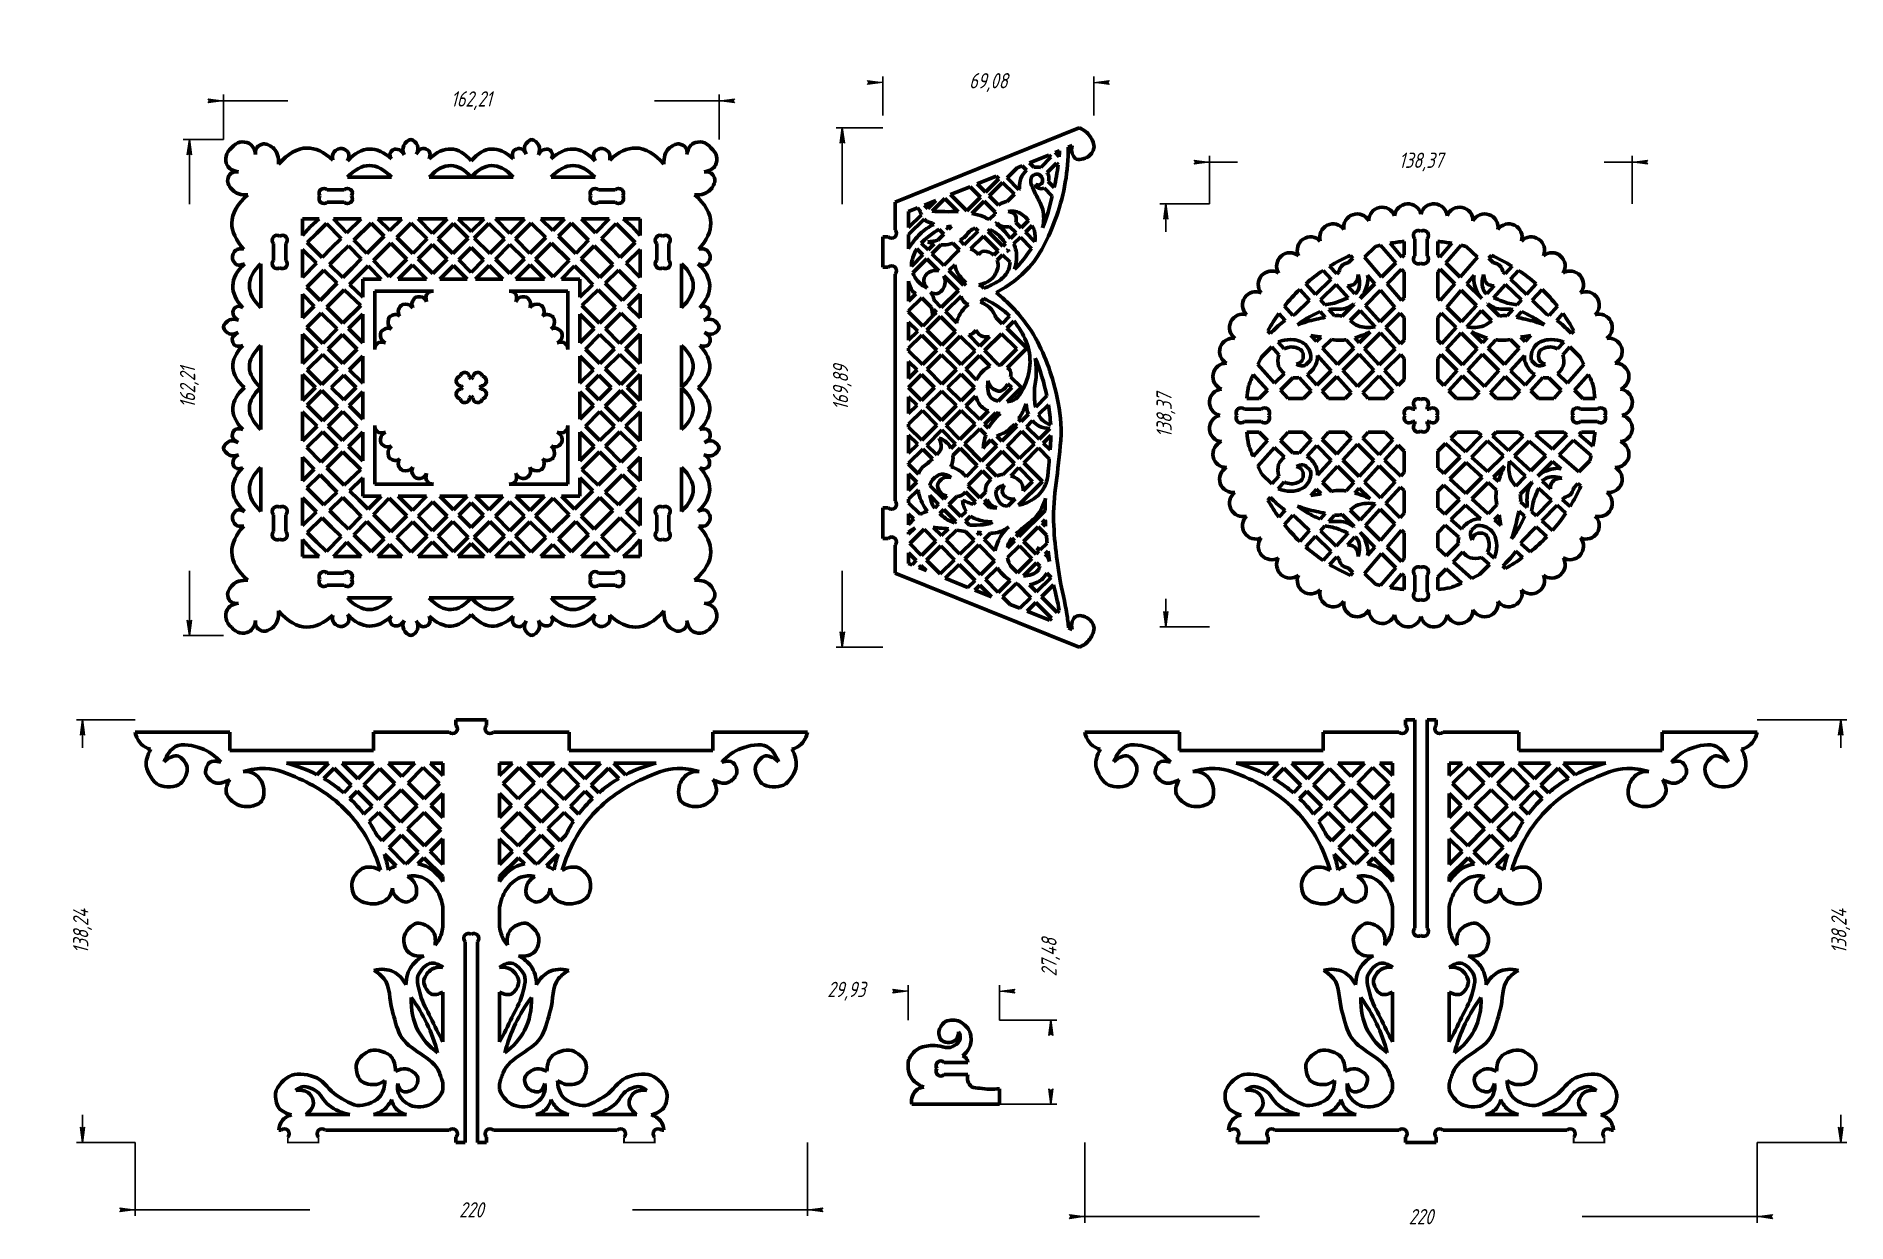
# Model space of a CAD drawing. Header units: millimetres. Extents: x -301 to 292, y 59 to 447.
import ezdxf

# ---------------------------------------------------------------- set-up
doc = ezdxf.new("R2010")
doc.units = ezdxf.units.MM
doc.linetypes.add('K5LT32775', pattern=[0])
doc.linetypes.add('K5LT_THIN', pattern=[0])
doc.styles.add('KDIMTEXTSTYLE', font='GOST_AU.SHX', dxfattribs={"width": 0.96, "oblique": 15, "height": 5})
doc.dimstyles.new('KDIMSTYLE (1.00)', dxfattribs={"dimtxt": 5, "dimasz": 1, "dimexe": 2, "dimexo": 0, "dimgap": 1, "dimtad": 1, "dimtxsty": 'KDIMTEXTSTYLE', "dimsah": 1, "dimcen": 0, "dimdle": 1, "dimadec": 0, "dimazin": 0, "dimtfac": 0.667, "dimtmove": 0, "dimatfit": 3, "dimfxl": 1, "dimtvp": 1, "dimtolj": 1, "dimtzin": 0, "dimarcsym": 0})

msp = doc.modelspace()

# ---------------------------------------------------------------- blocks, each defined once
blk = doc.blocks.new('KDIMARROW_01')
blk.add_hatch(color=0).paths.add_polyline_path([(0, 0), (-5, 0.66), (-4.5, 0), (-5, -0.66)])
at = {"color": 0, "linetype": 'K5LT_THIN', "lineweight": 18}
for p, q in [((-4.5, 0), (-5, 0.66)), ((-5, 0.66), (0, 0)), ((0, 0), (-5, -0.66)), ((-5, -0.66), (-4.5, 0)), ((0, 0), (-1, 0))]:
    blk.add_line(p, q, dxfattribs=at)

# ---------------------------------------------------------------- dimensions: what is measured, and where the dimension line sits
at = {"color": 7}
for base, p1, p2, location in [((-23.593, 431.815), (45.49, 420.967), (-23.593, 420.967), (10.949, 431.815)), ((-239.366, 425.861), (-77.153, 413.131), (-239.366, 413.131), (-158.259, 425.861)), ((83.302, 405.789), (221.669, 392.097), (83.302, 392.097), (152.485, 405.789)), ((-15.335, 134.561), (14.591, 125.044), (-15.335, 125.044), (-35.516, 134.561)), ((-268.259, 63.021), (-48.259, 85.036), (-268.259, 85.036), (-158.259, 63.021)), ((42.493, 60.794), (262.493, 85.036), (42.493, 85.036), (152.493, 60.794))]:
    msp.add_linear_dim(base=base, p1=p1, p2=p2, location=location, dimstyle='KDIMSTYLE (1.00)', override={"dimexo": 0, "dimpost": '\\H5.0;\\W0.965;\\Q15;<>', "dimblk1": 'KDIMARROW_01', "dimblk2": 'KDIMARROW_01', "dimse1": 0, "dimse2": 0, "dimclrt": 7, "dimtolj": 1}, dxfattribs=at).render()
for base, p1, p2, location in [((-36.8405, 416.967), (-23.5929, 247.0818), (-23.5929, 416.967), (-36.8405, 332.0244)), ((-250.515, 413.131), (-239.366, 250.918), (-239.366, 413.131), (-250.515, 332.024)), ((69.03, 392.097), (83.302, 253.729), (83.302, 392.097), (69.03, 322.913)), ((-285.4831, 223.2713), (-268.2593, 85.0361), (-268.2593, 223.2713), (-285.4831, 154.1537)), ((289.8543, 223.2713), (262.4931, 85.0361), (262.4931, 223.2713), (289.8543, 154.1537)), ((31.372, 125.044), (14.591, 97.567), (14.591, 125.044), (31.372, 145.622))]:
    msp.add_linear_dim(base=base, p1=p1, p2=p2, angle=90, location=location, dimstyle='KDIMSTYLE (1.00)', override={"dimexo": 0, "dimpost": '\\H5.0;\\W0.965;\\Q15;<>', "dimblk1": 'KDIMARROW_01', "dimblk2": 'KDIMARROW_01', "dimse1": 0, "dimse2": 0, "dimclrt": 7, "dimtolj": 1}, dxfattribs=at).render()

# ---------------------------------------------------------------- linework, layer by layer
at = {"color": 30, "linetype": 'K5LT32775', "lineweight": 60, "true_color": 0xff8000}
for p, q in [((-19.593, 392.693), (40.689, 416.967)), ((32.771, 408.899), (34.279, 409.506)), ((32.771, 408.899), (34.098, 407.494)), ((37.105, 410.643), (38.393, 411.162)), ((17.067, 400.58), (20.367, 403.905)), ((20.367, 403.905), (21.971, 404.551)), ((21.971, 404.551), (23.422, 403.094)), ((24.423, 405.538), (30.699, 408.065)), ((24.423, 405.538), (25.868, 404.092)), ((28.074, 403.966), (31.412, 407.341)), ((30.166, 402.362), (33.266, 405.459)), ((30.699, 408.065), (31.412, 407.341)), ((33.266, 405.459), (33.799, 404.919)), ((-184.374, 400.855), (-198.773, 400.855)), ((-158.268, 400.855), (-172.006, 400.855)), ((-158.25, 400.855), (-144.513, 400.855)), ((-132.145, 400.855), (-117.746, 400.855)), ((-1.388, 395.147), (4.948, 397.698)), ((4.948, 397.698), (8.341, 394.297)), ((7.314, 398.651), (13.549, 401.16)), ((7.314, 398.651), (9.994, 395.96)), ((9.994, 395.96), (14.359, 400.351)), ((11.24, 394.709), (15.605, 399.107)), ((13.549, 401.16), (14.359, 400.351)), ((15.605, 399.107), (19.46, 395.255)), ((17.067, 400.58), (20.876, 396.687)), ((20.876, 396.687), (21.165, 396.98)), ((29.158, 397.332), (31.852, 394.626)), ((30.569, 399.386), (32.492, 397.461)), ((-205.364, 396.693), (-199.854, 396.693)), ((-199.854, 392.693), (-205.364, 392.693)), ((-111.155, 396.693), (-116.665, 396.693)), ((-116.665, 392.693), (-111.155, 392.693)), ((-19.593, 392.693), (-19.593, 383.619)), ((-9.958, 391.698), (-6.292, 393.173)), ((-9.958, 391.698), (-8.872, 390.615)), ((-8.872, 390.615), (-6.292, 393.173)), ((-7.41, 389.761), (-3.287, 393.84)), ((-3.287, 393.84), (1.11, 389.543)), ((-1.388, 395.147), (3.953, 389.883)), ((3.953, 389.883), (8.341, 394.297)), ((5.564, 388.989), (9.59, 393.046)), ((9.59, 393.046), (13.195, 389.434)), ((11.24, 394.709), (14.226, 391.711)), ((17.151, 392.92), (19.46, 395.255)), ((-213.494, 387.259), (-208.007, 387.259)), ((-213.494, 387.259), (-213.494, 381.772)), ((-208.007, 387.259), (-210.907, 384.673)), ((-208.818, 382.583), (-205.661, 385.692)), ((-205.661, 385.692), (-200.841, 380.797)), ((-203.374, 387.259), (-198.961, 382.659)), ((-203.374, 387.259), (-194.315, 387.259)), ((-198.961, 382.659), (-194.315, 387.259)), ((-196.642, 380.242), (-191.07, 385.813)), ((-191.07, 385.813), (-186.788, 381.515)), ((-188.798, 387.259), (-184.913, 383.384)), ((-188.798, 387.259), (-181.026, 387.259)), ((-184.913, 383.384), (-181.026, 387.259)), ((-182.641, 381.117), (-177.888, 385.835)), ((-177.888, 385.835), (-172.724, 380.651)), ((-175.679, 387.259), (-170.922, 382.464)), ((-175.679, 387.259), (-166.155, 387.259)), ((-170.922, 382.464), (-166.155, 387.259)), ((-169.122, 380.649), (-164.048, 385.732)), ((-164.048, 385.732), (-159.232, 380.917)), ((-162.523, 387.259), (-158.259, 383.027)), ((-162.523, 387.259), (-158.259, 387.259)), ((-153.996, 387.259), (-158.259, 383.027)), ((-153.996, 387.259), (-158.259, 387.259)), ((-152.471, 385.732), (-157.286, 380.917)), ((-147.396, 380.649), (-152.471, 385.732)), ((-140.839, 387.259), (-150.363, 387.259)), ((-145.596, 382.464), (-150.363, 387.259)), ((-140.839, 387.259), (-145.596, 382.464)), ((-138.631, 385.835), (-143.794, 380.651)), ((-133.878, 381.117), (-138.631, 385.835)), ((-127.721, 387.259), (-135.493, 387.259)), ((-131.605, 383.384), (-135.493, 387.259)), ((-127.721, 387.259), (-131.605, 383.384)), ((-125.449, 385.813), (-129.73, 381.515)), ((-119.877, 380.242), (-125.449, 385.813)), ((-113.144, 387.259), (-122.203, 387.259)), ((-117.558, 382.659), (-122.203, 387.259)), ((-113.144, 387.259), (-117.558, 382.659)), ((-110.858, 385.692), (-115.677, 380.797)), ((-107.701, 382.583), (-110.858, 385.692)), ((-103.025, 387.259), (-108.512, 387.259)), ((-108.512, 387.259), (-105.611, 384.673)), ((-103.025, 387.259), (-103.025, 381.772)), ((-15.134, 389.614), (-12.278, 390.763)), ((-15.134, 389.614), (-15.134, 384.404)), ((-15.134, 384.404), (-10.93, 388.574)), ((-15.134, 382.119), (-10.049, 387.15)), ((-12.278, 390.763), (-11.421, 389.911)), ((-7.368, 385.885), (-6.897, 385.417)), ((11.261, 386.963), (13.175, 388.899)), ((13.412, 385.62), (13.793, 386.002)), ((19.89, 386.023), (21.67, 384.236)), ((21.67, 384.236), (24.112, 386.669)), ((-213.494, 381.772), (-210.907, 384.673)), ((-208.818, 382.583), (-211.927, 379.426)), ((-211.927, 379.426), (-207.032, 374.606)), ((-203.952, 377.717), (-200.841, 380.797)), ((-196.642, 380.242), (-192.449, 375.872)), ((-192.449, 375.872), (-186.788, 381.515)), ((-190.242, 373.572), (-184.527, 379.245)), ((-184.527, 379.245), (-179.32, 374.017)), ((-182.641, 381.117), (-177.429, 375.918)), ((-177.429, 375.918), (-172.724, 380.651)), ((-169.122, 380.649), (-164.345, 375.834)), ((-164.345, 375.834), (-159.232, 380.917)), ((-152.173, 375.834), (-157.286, 380.917)), ((-147.396, 380.649), (-152.173, 375.834)), ((-139.089, 375.918), (-143.794, 380.651)), ((-133.878, 381.117), (-139.089, 375.918)), ((-131.991, 379.245), (-137.199, 374.017)), ((-126.276, 373.572), (-131.991, 379.245)), ((-124.069, 375.872), (-129.73, 381.515)), ((-119.877, 380.242), (-124.069, 375.872)), ((-112.566, 377.717), (-115.677, 380.797)), ((-104.591, 379.426), (-109.486, 374.606)), ((-107.701, 382.583), (-104.591, 379.426)), ((-103.025, 381.772), (-105.611, 384.673)), ((-23.593, 381.374), (-23.593, 371.374)), ((-23.593, 381.374), (-21.838, 381.374)), ((-15.134, 382.119), (-15.134, 377.394)), ((-8.783, 377.072), (-11.001, 379.283)), ((-5.636, 380.237), (-3.672, 382.213)), ((-5.163, 383.694), (-3.672, 382.213)), ((-2.742, 384.503), (-2.066, 383.829)), ((-2.066, 383.829), (-1.13, 384.771)), ((-0.684, 379.244), (1.456, 377.118)), ((1.568, 380.205), (3.084, 378.694)), ((3.084, 378.694), (7.569, 383.23)), ((5.153, 377.369), (9.314, 381.526)), ((6.608, 384.171), (7.569, 383.23)), ((9.314, 381.526), (14.179, 376.771)), ((10.862, 383.073), (11.56, 383.771)), ((10.862, 383.073), (15.709, 378.296)), ((17.9, 384.718), (20.021, 382.593)), ((18.168, 380.746), (20.021, 382.593)), ((19.222, 378.992), (21.429, 381.181)), ((21.429, 381.181), (25.039, 377.564)), ((23.081, 382.819), (25.288, 385.007)), ((23.081, 382.819), (26.203, 379.685)), ((142.422, 379.228), (146.264, 374.718)), ((146.993, 379.857), (146.993, 375.44)), ((150.493, 375.167), (150.493, 380.677)), ((154.493, 380.677), (154.493, 375.167)), ((157.993, 379.857), (157.993, 375.44)), ((162.564, 379.228), (158.722, 374.718)), ((-222.928, 379.129), (-222.928, 373.619)), ((-218.928, 373.619), (-218.928, 379.129)), ((-213.494, 377.139), (-208.894, 372.726)), ((-213.494, 377.139), (-213.494, 368.08)), ((-203.952, 377.717), (-207.032, 374.606)), ((-201.559, 375.324), (-204.636, 372.247)), ((-201.559, 375.324), (-198.482, 378.401)), ((-198.482, 378.401), (-194.237, 374.09)), ((-197.286, 371.051), (-194.237, 374.09)), ((-190.242, 373.572), (-185.095, 368.208)), ((-185.095, 368.208), (-179.32, 374.017)), ((-175.634, 374.128), (-170.925, 378.844)), ((-175.634, 374.128), (-170.855, 369.36)), ((-170.925, 378.844), (-166.144, 374.045)), ((-170.855, 369.36), (-166.144, 374.045)), ((-162.305, 373.777), (-158.259, 377.825)), ((-162.305, 373.777), (-158.259, 369.699)), ((-154.214, 373.777), (-158.259, 377.825)), ((-154.214, 373.777), (-158.259, 369.699)), ((-145.594, 378.844), (-150.375, 374.045)), ((-145.663, 369.36), (-150.375, 374.045)), ((-140.884, 374.128), (-145.663, 369.36)), ((-140.884, 374.128), (-145.594, 378.844)), ((-131.424, 368.208), (-137.199, 374.017)), ((-126.276, 373.572), (-131.424, 368.208)), ((-118.036, 378.401), (-122.281, 374.09)), ((-119.233, 371.051), (-122.281, 374.09)), ((-114.959, 375.324), (-118.036, 378.401)), ((-114.959, 375.324), (-111.882, 372.247)), ((-112.566, 377.717), (-109.486, 374.606)), ((-103.025, 377.139), (-107.625, 372.726)), ((-103.025, 377.139), (-103.025, 368.08)), ((-97.59, 373.619), (-97.59, 379.129)), ((-93.59, 379.129), (-93.59, 373.619)), ((-14.201, 371.622), (-10.456, 375.389)), ((-13.731, 369.546), (-9.191, 374.121)), ((-10.456, 375.389), (-12.459, 377.396)), ((-5.297, 370.219), (-9.191, 374.121)), ((-8.783, 377.072), (-6.833, 379.034)), ((-7.515, 375.81), (-4.641, 378.706)), ((-3.613, 371.922), (-7.515, 375.81)), ((-3.613, 371.922), (1.009, 376.596)), ((12.722, 375.32), (14.179, 376.771)), ((13.825, 373.642), (15.59, 375.392)), ((15.59, 375.392), (18.036, 373.002)), ((15.709, 378.296), (16.513, 379.098)), ((17.118, 376.907), (17.4, 377.186)), ((17.118, 376.907), (17.645, 376.388)), ((130.261, 374.319), (128.806, 372.913)), ((129.441, 375.271), (130.261, 374.319)), ((137.654, 378.164), (134.006, 374.63)), ((134.006, 374.63), (139.604, 368.121)), ((139.314, 378.583), (144.333, 372.805)), ((146.993, 375.44), (146.264, 374.718)), ((157.993, 375.44), (158.722, 374.718)), ((165.672, 378.583), (160.653, 372.805)), ((170.98, 374.63), (165.382, 368.121)), ((167.332, 378.164), (170.98, 374.63)), ((175.545, 375.271), (174.725, 374.319)), ((174.725, 374.319), (176.18, 372.913)), ((-227.089, 358.139), (-227.089, 372.538)), ((-208.894, 372.726), (-213.494, 368.08)), ((-206.477, 370.407), (-212.048, 364.835)), ((-206.477, 370.407), (-202.107, 366.214)), ((-204.636, 372.247), (-200.325, 368.002)), ((-197.286, 371.051), (-200.325, 368.002)), ((-195.043, 368.808), (-198.058, 365.77)), ((-195.043, 368.808), (-192.005, 371.823)), ((-193.765, 367.53), (-187.778, 367.53)), ((-193.765, 367.53), (-193.765, 361.543)), ((-192.005, 371.823), (-187.778, 367.53)), ((-182.222, 367.53), (-177.535, 372.224)), ((-182.222, 367.53), (-172.859, 367.53)), ((-177.535, 372.224), (-172.859, 367.53)), ((-168.548, 367.53), (-164.094, 371.987)), ((-168.548, 367.53), (-159.655, 367.53)), ((-164.094, 371.987), (-159.655, 367.53)), ((-152.425, 371.987), (-156.864, 367.53)), ((-147.971, 367.53), (-156.864, 367.53)), ((-147.971, 367.53), (-152.425, 371.987)), ((-138.984, 372.224), (-143.66, 367.53)), ((-134.296, 367.53), (-143.66, 367.53)), ((-134.296, 367.53), (-138.984, 372.224)), ((-124.513, 371.823), (-128.74, 367.53)), ((-122.754, 367.53), (-128.74, 367.53)), ((-121.476, 368.808), (-124.513, 371.823)), ((-122.754, 367.53), (-122.754, 361.543)), ((-121.476, 368.808), (-118.461, 365.77)), ((-119.233, 371.051), (-116.194, 368.002)), ((-111.882, 372.247), (-116.194, 368.002)), ((-110.042, 370.407), (-114.411, 366.214)), ((-110.042, 370.407), (-104.47, 364.835)), ((-107.625, 372.726), (-103.025, 368.08)), ((-89.429, 358.139), (-89.429, 372.538)), ((-23.593, 371.374), (-21.838, 371.374)), ((-19.593, 369.129), (-19.593, 294.92)), ((-3.666, 368.556), (-3.651, 368.57)), ((1.134, 363.775), (-3.651, 368.57)), ((-1.953, 370.268), (-0.022, 372.197)), ((2.85, 365.484), (-1.953, 370.268)), ((123.165, 367.463), (117.975, 362.449)), ((120.512, 370.346), (123.165, 367.463)), ((122.633, 371.71), (124.943, 369.181)), ((125.646, 369.86), (124.943, 369.181)), ((135.046, 368.767), (137.445, 365.983)), ((144.333, 372.805), (139.604, 368.121)), ((146.157, 370.704), (141.436, 365.991)), ((146.157, 370.704), (146.993, 369.742)), ((146.993, 369.742), (146.993, 361.362)), ((158.829, 370.704), (157.993, 369.742)), ((157.993, 369.742), (157.993, 361.362)), ((158.829, 370.704), (163.551, 365.991)), ((160.653, 372.805), (165.382, 368.121)), ((169.94, 368.767), (167.541, 365.983)), ((179.34, 369.86), (180.043, 369.181)), ((182.353, 371.71), (180.043, 369.181)), ((184.475, 370.346), (181.821, 367.463)), ((181.821, 367.463), (187.011, 362.449)), ((-213.494, 362.563), (-209.619, 358.678)), ((-213.494, 362.563), (-213.494, 354.791)), ((-212.048, 364.835), (-207.75, 360.553)), ((-202.107, 366.214), (-207.75, 360.553)), ((-199.807, 364.007), (-205.48, 358.293)), ((-199.807, 364.007), (-194.443, 358.86)), ((-198.058, 365.77), (-193.765, 361.543)), ((-189.843, 363.608), (-170.661, 363.608)), ((-189.843, 363.608), (-189.843, 344.426)), ((-126.675, 363.608), (-145.858, 363.608)), ((-126.675, 363.608), (-126.675, 344.426)), ((-118.461, 365.77), (-122.754, 361.543)), ((-116.711, 364.007), (-122.076, 358.86)), ((-116.711, 364.007), (-111.039, 358.293)), ((-114.411, 366.214), (-108.769, 360.553)), ((-104.47, 364.835), (-108.769, 360.553)), ((-103.025, 362.563), (-106.9, 358.678)), ((-103.025, 362.563), (-103.025, 354.791)), ((-15.134, 366.869), (-15.134, 360.271)), ((-15.134, 360.271), (-12.756, 362.676)), ((-4.445, 358.216), (1.134, 363.775)), ((-3.095, 356.866), (2.052, 361.97)), ((2.85, 365.484), (3.619, 366.251)), ((112.829, 364.136), (116.071, 360.609)), ((114.797, 365.944), (117.975, 362.449)), ((124.787, 365.7), (119.593, 360.669)), ((124.787, 365.7), (128.726, 361.421)), ((128.49, 365.299), (130.92, 362.639)), ((137.445, 365.983), (132.564, 361.149)), ((139.287, 363.846), (134.335, 358.902)), ((139.287, 363.846), (144.004, 358.372)), ((141.436, 365.991), (146.146, 360.514)), ((163.551, 365.991), (158.841, 360.514)), ((165.699, 363.846), (160.983, 358.372)), ((165.699, 363.846), (170.651, 358.902)), ((167.541, 365.983), (172.422, 361.149)), ((176.496, 365.299), (174.066, 362.639)), ((180.199, 365.7), (176.26, 361.421)), ((180.199, 365.7), (185.393, 360.669)), ((190.189, 365.944), (187.011, 362.449)), ((192.157, 364.136), (188.915, 360.609)), ((-209.619, 358.678), (-213.494, 354.791)), ((-207.352, 356.406), (-212.07, 351.653)), ((-207.352, 356.406), (-202.153, 351.194)), ((-205.48, 358.293), (-200.251, 353.085)), ((-194.443, 358.86), (-200.251, 353.085)), ((-193.765, 355.987), (-198.459, 351.3)), ((-193.765, 355.987), (-193.765, 346.624)), ((-122.754, 355.987), (-118.059, 351.3)), ((-122.754, 355.987), (-122.754, 346.624)), ((-122.076, 358.86), (-116.267, 353.085)), ((-111.039, 358.293), (-116.267, 353.085)), ((-109.167, 356.406), (-114.365, 351.194)), ((-109.167, 356.406), (-104.448, 351.653)), ((-106.9, 358.678), (-103.025, 354.791)), ((-15.134, 357.097), (-10.846, 361.382)), ((-15.134, 357.097), (-15.134, 356.745)), ((-15.134, 356.745), (-10.537, 352.146)), ((-10.846, 361.382), (-7.751, 358.301)), ((-7.174, 355.497), (-6.055, 356.612)), ((-7, 357.553), (-6.055, 356.612)), ((-6.836, 360.608), (-4.445, 358.216)), ((-3.095, 356.866), (0.655, 353.116)), ((105.997, 356.238), (108.044, 354.008)), ((107.804, 358.626), (110.545, 355.614)), ((116.071, 360.609), (111.376, 356.073)), ((119.52, 356.856), (121.205, 355.023)), ((119.593, 360.669), (121.026, 359.094)), ((122.381, 357.603), (124.258, 355.539)), ((130.688, 359.29), (126.761, 355.401)), ((132.62, 357.19), (129.371, 353.946)), ((130.598, 359.387), (130.688, 359.29)), ((132.62, 357.19), (137.509, 351.878)), ((134.335, 358.902), (139.204, 353.572)), ((144.004, 358.372), (139.204, 353.572)), ((145.715, 356.387), (140.971, 351.638)), ((145.715, 356.387), (146.993, 354.903)), ((146.993, 361.362), (146.146, 360.514)), ((157.993, 361.362), (158.841, 360.514)), ((159.272, 356.387), (157.993, 354.903)), ((159.272, 356.387), (164.015, 351.638)), ((160.983, 358.372), (165.782, 353.572)), ((170.651, 358.902), (165.782, 353.572)), ((172.366, 357.19), (167.477, 351.878)), ((172.366, 357.19), (175.615, 353.946)), ((174.388, 359.387), (174.299, 359.29)), ((174.299, 359.29), (178.225, 355.401)), ((182.605, 357.603), (180.728, 355.539)), ((185.466, 356.856), (183.782, 355.023)), ((185.393, 360.669), (183.96, 359.094)), ((188.915, 360.609), (193.61, 356.073)), ((197.182, 358.626), (194.441, 355.614)), ((198.989, 356.238), (196.942, 354.008)), ((-212.07, 351.653), (-206.886, 346.489)), ((-202.153, 351.194), (-206.886, 346.489)), ((-198.459, 351.3), (-193.765, 346.624)), ((-118.059, 351.3), (-122.754, 346.624)), ((-114.365, 351.194), (-109.633, 346.489)), ((-104.448, 351.653), (-109.633, 346.489)), ((-15.134, 353.468), (-12.168, 350.522)), ((-15.134, 353.468), (-15.134, 347.566)), ((-15.134, 347.566), (-12.168, 350.522)), ((-10.537, 352.146), (-7.296, 355.375)), ((-9.203, 350.811), (-4.706, 355.269)), ((-9.203, 350.811), (-4.284, 345.889)), ((-4.706, 355.269), (0.206, 350.38)), ((-4.284, 345.889), (0.206, 350.38)), ((9.677, 344.092), (15.232, 349.649)), ((15.46, 352.921), (13.441, 354.933)), ((20.225, 344.646), (15.232, 349.649)), ((15.46, 352.921), (17.909, 355.371)), ((16.985, 351.402), (19.329, 353.748)), ((23.494, 344.918), (16.985, 351.402)), ((102.452, 350.63), (103.283, 349.699)), ((135.886, 350.254), (132.312, 346.681)), ((139.284, 349.95), (134.079, 344.738)), ((139.284, 349.95), (144.12, 344.695)), ((140.971, 351.638), (145.795, 346.358)), ((146.993, 354.903), (146.993, 347.547)), ((157.993, 354.903), (157.993, 347.547)), ((164.015, 351.638), (159.191, 346.358)), ((165.702, 349.95), (160.866, 344.695)), ((165.702, 349.95), (170.907, 344.738)), ((169.101, 350.254), (172.674, 346.681)), ((202.534, 350.63), (201.704, 349.699)), ((-227.089, 332.026), (-227.089, 345.771)), ((-213.494, 349.444), (-208.698, 344.687)), ((-213.494, 349.444), (-213.494, 339.92)), ((-208.698, 344.687), (-213.494, 339.92)), ((-200.362, 349.399), (-205.079, 344.69)), ((-205.079, 344.69), (-200.28, 339.909)), ((-200.362, 349.399), (-195.595, 344.621)), ((-195.595, 344.621), (-200.28, 339.909)), ((-116.156, 349.399), (-120.923, 344.621)), ((-120.923, 344.621), (-116.239, 339.909)), ((-111.439, 344.69), (-116.239, 339.909)), ((-116.156, 349.399), (-111.439, 344.69)), ((-103.025, 349.444), (-107.82, 344.687)), ((-107.82, 344.687), (-103.025, 339.92)), ((-103.025, 349.444), (-103.025, 339.92)), ((-89.429, 332.11), (-89.429, 345.771)), ((-15.134, 344.93), (-10.832, 349.195)), ((-15.134, 344.93), (-15.134, 344.018)), ((-15.134, 344.018), (-10.645, 339.525)), ((-10.832, 349.195), (-5.888, 344.284)), ((-10.645, 339.525), (-5.888, 344.284)), ((-2.745, 344.35), (1.761, 348.832)), ((-2.745, 344.35), (2.073, 339.53)), ((1.761, 348.832), (6.578, 344.036)), ((2.073, 339.53), (6.578, 344.036)), ((4.541, 349.229), (8.155, 345.614)), ((8.155, 345.614), (11.292, 348.752)), ((9.677, 344.092), (14.319, 339.45)), ((14.938, 339.336), (20.225, 344.646)), ((17.072, 338.525), (23.494, 344.918)), ((103.752, 345.324), (100.45, 342.126)), ((103.752, 345.324), (106.015, 342.772)), ((105.774, 346.908), (107.753, 344.691)), ((116.474, 349.099), (118.334, 347.054)), ((119.824, 348.531), (118.334, 347.054)), ((123.205, 347.791), (120.301, 344.892)), ((120.301, 344.892), (125.172, 339.54)), ((130.519, 344.888), (125.172, 339.54)), ((127.989, 347.641), (130.519, 344.888)), ((130.86, 348.279), (132.312, 346.681)), ((134.079, 344.738), (138.863, 339.477)), ((144.12, 344.695), (138.863, 339.477)), ((146.993, 347.547), (145.795, 346.358)), ((157.993, 347.547), (159.191, 346.358)), ((160.866, 344.695), (166.123, 339.477)), ((170.907, 344.738), (166.123, 339.477)), ((174.127, 348.279), (172.674, 346.681)), ((176.997, 347.641), (174.467, 344.888)), ((174.467, 344.888), (179.815, 339.54)), ((184.685, 344.892), (179.815, 339.54)), ((181.781, 347.791), (184.685, 344.892)), ((185.162, 348.531), (186.652, 347.054)), ((188.513, 349.099), (186.652, 347.054)), ((199.212, 346.908), (197.233, 344.691)), ((201.234, 345.324), (198.972, 342.772)), ((201.234, 345.324), (204.536, 342.126)), ((-206.884, 342.888), (-211.967, 337.813)), ((-211.967, 337.813), (-207.152, 332.997)), ((-202.068, 338.11), (-207.152, 332.997)), ((-206.884, 342.888), (-202.068, 338.11)), ((-193.765, 342.313), (-198.221, 337.859)), ((-198.221, 337.859), (-193.765, 333.42)), ((-193.765, 342.313), (-193.765, 333.42)), ((-122.754, 342.313), (-118.297, 337.859)), ((-122.754, 342.313), (-122.754, 333.42)), ((-118.297, 337.859), (-122.754, 333.42)), ((-109.634, 342.888), (-114.45, 338.11)), ((-114.45, 338.11), (-109.367, 332.997)), ((-109.634, 342.888), (-104.552, 337.813)), ((-104.552, 337.813), (-109.367, 332.997)), ((-15.134, 340.513), (-12.398, 337.772)), ((-15.134, 340.513), (-15.134, 335.035)), ((-15.134, 335.035), (-12.398, 337.772)), ((-9.125, 338.003), (-4.348, 342.755)), ((-9.125, 338.003), (-4.291, 333.164)), ((-4.348, 342.755), (0.492, 337.948)), ((-4.291, 333.164), (0.492, 337.948)), ((3.594, 338.007), (8.103, 342.518)), ((3.594, 338.007), (7.115, 334.484)), ((8.103, 342.518), (11.565, 339.072)), ((99.153, 339.537), (104.578, 333.43)), ((116.296, 340.893), (114.889, 339.488)), ((118.613, 342.491), (123.164, 337.532)), ((132.297, 342.954), (126.942, 337.594)), ((137.1, 337.728), (131.699, 332.367)), ((132.297, 342.954), (137.1, 337.728)), ((145.871, 342.793), (140.615, 337.55)), ((145.871, 342.793), (146.993, 341.574)), ((146.993, 341.574), (146.993, 334.665)), ((159.115, 342.793), (157.993, 341.574)), ((157.993, 341.574), (157.993, 334.665)), ((159.115, 342.793), (164.371, 337.55)), ((172.69, 342.954), (167.886, 337.728)), ((167.886, 337.728), (173.287, 332.367)), ((172.69, 342.954), (178.044, 337.594)), ((186.373, 342.491), (181.822, 337.532)), ((188.69, 340.893), (190.097, 339.488)), ((205.833, 339.537), (200.408, 333.43)), ((-227.089, 318.278), (-227.089, 332.023)), ((-213.494, 336.288), (-209.262, 332.024)), ((-213.494, 336.288), (-213.494, 332.024)), ((-213.494, 327.761), (-209.262, 332.024)), ((-213.494, 327.761), (-213.494, 332.024)), ((-200.012, 336.07), (-204.06, 332.024)), ((-200.012, 327.979), (-204.06, 332.024)), ((-200.012, 336.07), (-195.934, 332.024)), ((-200.012, 327.979), (-195.934, 332.024)), ((-161.088, 332.024), (-161.622, 332.558)), ((-161.088, 332.024), (-161.622, 331.491)), ((-158.793, 335.387), (-158.259, 334.853)), ((-157.725, 335.387), (-158.259, 334.853)), ((-155.431, 332.024), (-154.897, 332.558)), ((-155.431, 332.024), (-154.897, 331.491)), ((-116.507, 336.07), (-120.585, 332.024)), ((-116.507, 327.979), (-120.585, 332.024)), ((-116.507, 336.07), (-112.459, 332.024)), ((-116.507, 327.979), (-112.459, 332.024)), ((-103.025, 336.288), (-107.257, 332.024)), ((-103.025, 327.761), (-107.257, 332.024)), ((-103.025, 336.288), (-103.025, 332.024)), ((-103.025, 327.761), (-103.025, 332.024)), ((-89.429, 331.901), (-89.429, 318.278)), ((-15.134, 332.024), (-10.882, 336.254)), ((-15.134, 332.024), (-10.911, 327.765)), ((-10.911, 327.765), (-6.658, 332.024)), ((-10.882, 336.254), (-6.658, 332.024)), ((-2.386, 332.024), (2.019, 336.431)), ((-2.386, 332.024), (2.047, 327.645)), ((2.019, 336.431), (6.456, 332.024)), ((2.047, 327.645), (6.456, 332.024)), ((14.167, 327.559), (18.644, 332.024)), ((17.061, 327.384), (21.743, 332.024)), ((17.376, 333.287), (18.644, 332.024)), ((18.208, 335.561), (21.743, 332.024)), ((97.606, 336.348), (102.261, 331.136)), ((107.806, 336.627), (104.578, 333.43)), ((110.611, 335.218), (106.572, 331.186)), ((112.637, 335.303), (116.536, 330.905)), ((115.231, 336.313), (118.398, 332.766)), ((123.164, 337.532), (118.398, 332.766)), ((124.943, 335.593), (120.154, 330.799)), ((124.943, 335.593), (129.713, 330.396)), ((126.942, 337.594), (131.699, 332.367)), ((138.866, 335.806), (133.468, 330.422)), ((138.866, 335.806), (143.319, 330.961)), ((140.615, 337.55), (145.034, 332.69)), ((146.993, 334.665), (145.034, 332.69)), ((157.993, 334.665), (159.952, 332.69)), ((164.371, 337.55), (159.952, 332.69)), ((166.12, 335.806), (161.667, 330.961)), ((166.12, 335.806), (171.518, 330.422)), ((178.044, 337.594), (173.287, 332.367)), ((180.043, 335.593), (175.273, 330.396)), ((180.043, 335.593), (184.832, 330.799)), ((181.822, 337.532), (186.589, 332.766)), ((189.755, 336.313), (186.589, 332.766)), ((192.349, 335.303), (188.45, 330.905)), ((194.375, 335.218), (198.414, 331.186)), ((197.18, 336.627), (200.408, 333.43)), ((207.38, 336.348), (202.725, 331.136)), ((-211.967, 326.236), (-207.152, 331.051)), ((-206.884, 321.161), (-211.967, 326.236)), ((-202.068, 325.939), (-207.152, 331.051)), ((-206.884, 321.161), (-202.068, 325.939)), ((-198.221, 326.19), (-193.765, 330.629)), ((-193.765, 321.736), (-198.221, 326.19)), ((-193.765, 321.736), (-193.765, 330.629)), ((-158.793, 328.662), (-158.259, 329.196)), ((-157.725, 328.662), (-158.259, 329.196)), ((-122.754, 321.736), (-122.754, 330.629)), ((-118.297, 326.19), (-122.754, 330.629)), ((-122.754, 321.736), (-118.297, 326.19)), ((-114.45, 325.939), (-109.367, 331.051)), ((-109.634, 321.161), (-114.45, 325.939)), ((-109.634, 321.161), (-104.552, 326.236)), ((-104.552, 326.236), (-109.367, 331.051)), ((-15.134, 329.014), (-12.401, 326.273)), ((-15.134, 323.536), (-15.134, 329.014)), ((-15.134, 323.536), (-12.401, 326.273)), ((-9.166, 326.005), (-4.29, 330.886)), ((-9.166, 326.005), (-4.422, 321.22)), ((-4.422, 321.22), (0.507, 326.116)), ((-4.29, 330.886), (0.507, 326.116)), ((3.632, 326.08), (6.783, 329.232)), ((3.632, 326.08), (8.18, 321.587)), ((30.068, 329.269), (26.45, 325.647)), ((30.603, 326.367), (27.406, 323.166)), ((95.558, 328.422), (99.522, 328.422)), ((102.261, 331.136), (99.522, 328.422)), ((106.572, 331.186), (109.027, 328.422)), ((109.027, 328.422), (114.053, 328.422)), ((116.536, 330.905), (114.053, 328.422)), ((120.154, 330.799), (122.275, 328.422)), ((122.275, 328.422), (127.724, 328.422)), ((129.713, 330.396), (127.724, 328.422)), ((133.468, 330.422), (135.288, 328.422)), ((135.288, 328.422), (140.802, 328.422)), ((143.319, 330.961), (140.802, 328.422)), ((161.667, 330.961), (164.184, 328.422)), ((169.698, 328.422), (164.184, 328.422)), ((171.518, 330.422), (169.698, 328.422)), ((175.273, 330.396), (177.262, 328.422)), ((182.711, 328.422), (177.262, 328.422)), ((184.832, 330.799), (182.711, 328.422)), ((188.45, 330.905), (190.933, 328.422)), ((195.959, 328.422), (190.933, 328.422)), ((198.414, 331.186), (195.959, 328.422)), ((202.725, 331.136), (205.464, 328.422)), ((209.428, 328.422), (205.464, 328.422)), ((-213.494, 314.605), (-213.494, 324.129)), ((-208.698, 319.361), (-213.494, 324.129)), ((-205.079, 319.359), (-200.28, 324.14)), ((-195.595, 319.428), (-200.28, 324.14)), ((-120.923, 319.428), (-116.239, 324.14)), ((-111.439, 319.359), (-116.239, 324.14)), ((-107.82, 319.361), (-103.025, 324.129)), ((-103.025, 314.605), (-103.025, 324.129)), ((-15.134, 320.03), (-10.651, 324.518)), ((-15.134, 319.118), (-15.134, 320.03)), ((-10.651, 324.518), (-5.899, 319.753)), ((-2.83, 319.614), (2.092, 324.539)), ((1.66, 315.084), (6.622, 320.034)), ((2.092, 324.539), (6.622, 320.034)), ((8.18, 321.587), (10.964, 324.364)), ((9.699, 320.087), (13.344, 323.7)), ((9.699, 320.087), (11.04, 318.763)), ((19.555, 320.104), (20.234, 319.424)), ((20.843, 321.806), (21.733, 320.925)), ((24.121, 323.315), (21.733, 320.925)), ((25.436, 321.194), (23.46, 319.216)), ((100.248, 324.922), (94.738, 324.922)), ((94.738, 320.922), (100.248, 320.922)), ((150.493, 324.922), (149.738, 324.922)), ((149.738, 320.922), (150.493, 320.922)), ((150.493, 324.922), (150.493, 325.677)), ((150.493, 320.167), (150.493, 320.922)), ((154.493, 325.677), (154.493, 324.922)), ((155.248, 324.922), (154.493, 324.922)), ((154.493, 320.922), (154.493, 320.167)), ((154.493, 320.922), (155.248, 320.922)), ((204.738, 324.922), (210.248, 324.922)), ((210.248, 320.922), (204.738, 320.922)), ((-213.494, 314.605), (-208.698, 319.361)), ((-212.07, 312.396), (-206.886, 317.56)), ((-202.153, 312.854), (-206.886, 317.56)), ((-200.362, 314.649), (-205.079, 319.359)), ((-200.362, 314.649), (-195.595, 319.428)), ((-198.459, 312.749), (-193.765, 317.425)), ((-193.765, 308.061), (-193.765, 317.425)), ((-189.843, 300.44), (-189.843, 319.623)), ((-126.675, 300.44), (-126.675, 319.623)), ((-122.754, 308.061), (-122.754, 317.425)), ((-118.059, 312.749), (-122.754, 317.425)), ((-116.156, 314.649), (-120.923, 319.428)), ((-116.156, 314.649), (-111.439, 319.359)), ((-114.365, 312.854), (-109.633, 317.56)), ((-104.448, 312.396), (-109.633, 317.56)), ((-103.025, 314.605), (-107.82, 319.361)), ((-15.134, 319.118), (-10.839, 314.847)), ((-15.134, 316.483), (-12.171, 313.523)), ((-15.134, 310.58), (-15.134, 316.483)), ((-10.839, 314.847), (-5.899, 319.753)), ((-9.211, 313.229), (-4.297, 318.146)), ((-4.297, 318.146), (0.204, 313.632)), ((-2.83, 319.614), (1.66, 315.084)), ((3.143, 313.589), (8.131, 318.533)), ((8.131, 318.533), (10.123, 316.552)), ((11.788, 314.896), (13.756, 312.939)), ((13.673, 316.162), (15.336, 314.52)), ((20.234, 319.424), (15.336, 314.52)), ((21.952, 317.706), (17.064, 312.812)), ((21.952, 317.706), (26.008, 313.649)), ((23.46, 319.216), (27.547, 315.172)), ((31.08, 318.668), (27.547, 315.172)), ((31.424, 316.355), (28.903, 313.83)), ((95.558, 317.422), (99.522, 317.422)), ((97.606, 309.496), (102.261, 314.709)), ((102.261, 314.709), (99.522, 317.422)), ((106.572, 314.658), (109.027, 317.422)), ((110.611, 310.626), (106.572, 314.658)), ((109.027, 317.422), (114.053, 317.422)), ((112.637, 310.541), (116.536, 314.939)), ((116.536, 314.939), (114.053, 317.422)), ((120.154, 315.046), (122.275, 317.422)), ((124.943, 310.251), (120.154, 315.046)), ((122.275, 317.422), (127.724, 317.422)), ((124.943, 310.251), (129.713, 315.448)), ((129.713, 315.448), (127.724, 317.422)), ((133.468, 315.422), (135.288, 317.422)), ((138.866, 310.038), (133.468, 315.422)), ((135.288, 317.422), (140.802, 317.422)), ((138.866, 310.038), (143.319, 314.884)), ((143.319, 314.884), (140.802, 317.422)), ((164.236, 317.422), (162.261, 315.463)), ((167.121, 311.044), (162.261, 315.463)), ((171.145, 317.422), (164.236, 317.422)), ((172.364, 316.3), (167.121, 311.044)), ((174.266, 314.549), (169.048, 309.292)), ((172.364, 316.3), (171.145, 317.422)), ((179.521, 309.713), (174.266, 314.549)), ((177.118, 317.422), (175.929, 316.224)), ((181.209, 311.4), (175.929, 316.224)), ((184.474, 317.422), (177.118, 317.422)), ((185.958, 316.144), (181.209, 311.4)), ((187.943, 314.433), (183.143, 309.633)), ((185.958, 316.144), (184.474, 317.422)), ((193.417, 309.716), (187.943, 314.433)), ((190.933, 317.422), (190.085, 316.575)), ((195.562, 311.865), (190.085, 316.575)), ((199.313, 317.422), (190.933, 317.422)), ((200.275, 316.586), (195.562, 311.865)), ((202.376, 314.762), (197.692, 310.033)), ((200.275, 316.586), (199.313, 317.422)), ((208.154, 309.743), (202.376, 314.762)), ((205.011, 317.422), (204.289, 316.693)), ((208.799, 312.851), (204.289, 316.693)), ((209.428, 317.422), (205.011, 317.422)), ((-213.494, 301.486), (-213.494, 309.258)), ((-209.619, 305.37), (-213.494, 309.258)), ((-207.352, 307.643), (-212.07, 312.396)), ((-207.352, 307.643), (-202.153, 312.854)), ((-205.48, 305.756), (-200.251, 310.964)), ((-194.443, 305.189), (-200.251, 310.964)), ((-193.765, 308.061), (-198.459, 312.749)), ((-122.754, 308.061), (-118.059, 312.749)), ((-122.076, 305.189), (-116.267, 310.964)), ((-111.039, 305.756), (-116.267, 310.964)), ((-109.167, 307.643), (-114.365, 312.854)), ((-109.167, 307.643), (-104.448, 312.396)), ((-106.9, 305.37), (-103.025, 309.258)), ((-103.025, 301.486), (-103.025, 309.258)), ((-15.134, 310.58), (-12.171, 313.523)), ((-15.134, 307.303), (-10.543, 311.897)), ((-10.543, 311.897), (-7.331, 308.689)), ((-9.211, 313.229), (-5.932, 309.969)), ((-1.322, 312.11), (0.204, 313.632)), ((-0.661, 309.819), (1.686, 312.145)), ((1.686, 312.145), (7.32, 306.495)), ((3.143, 313.589), (8.753, 307.93)), ((13.756, 312.939), (8.753, 307.93)), ((15.479, 311.225), (10.464, 306.204)), ((15.479, 311.225), (19.509, 307.217)), ((17.064, 312.812), (21.117, 308.808)), ((26.008, 313.649), (21.117, 308.808)), ((27.366, 312.291), (22.512, 307.431)), ((27.366, 312.291), (30.897, 308.759)), ((28.903, 313.83), (31.161, 311.596)), ((99.153, 306.307), (104.578, 312.414)), ((107.806, 309.217), (104.578, 312.414)), ((115.231, 309.531), (118.398, 313.078)), ((123.164, 308.312), (118.398, 313.078)), ((118.613, 303.353), (123.164, 308.312)), ((126.942, 308.25), (131.699, 313.477)), ((132.297, 302.89), (126.942, 308.25)), ((137.1, 308.116), (131.699, 313.477)), ((132.297, 302.89), (137.1, 308.116)), ((140.615, 308.294), (145.034, 313.154)), ((145.871, 303.051), (140.615, 308.294)), ((146.993, 311.179), (145.034, 313.154)), ((146.993, 304.27), (146.993, 311.179)), ((160.532, 313.748), (157.993, 311.231)), ((157.993, 305.717), (157.993, 311.231)), ((165.377, 309.295), (159.993, 303.897)), ((165.377, 309.295), (160.532, 313.748)), ((174.309, 304.508), (169.048, 309.292)), ((179.521, 309.713), (174.309, 304.508)), ((188.473, 304.764), (183.143, 309.633)), ((193.417, 309.716), (188.473, 304.764)), ((204.201, 304.435), (197.692, 310.033)), ((-227.089, 305.91), (-227.089, 291.511)), ((-213.494, 301.486), (-209.619, 305.37)), ((-212.048, 299.214), (-207.75, 303.495)), ((-202.107, 297.835), (-207.75, 303.495)), ((-199.807, 300.041), (-205.48, 305.756)), ((-199.807, 300.041), (-194.443, 305.189)), ((-198.058, 298.279), (-193.765, 302.505)), ((-193.765, 296.519), (-193.765, 302.505)), ((-122.754, 296.519), (-122.754, 302.505)), ((-118.461, 298.279), (-122.754, 302.505)), ((-116.711, 300.041), (-122.076, 305.189)), ((-116.711, 300.041), (-111.039, 305.756)), ((-114.411, 297.835), (-108.769, 303.495)), ((-104.47, 299.214), (-108.769, 303.495)), ((-103.025, 301.486), (-106.9, 305.37)), ((-89.429, 305.91), (-89.429, 291.511)), ((-15.134, 306.952), (-15.134, 307.303)), ((-15.134, 306.952), (-11.915, 303.736)), ((-15.134, 303.778), (-12.423, 301.037)), ((-15.134, 298.333), (-15.134, 303.778)), ((7.32, 306.495), (3.643, 302.814)), ((9.036, 304.774), (4.464, 300.196)), ((9.036, 304.774), (11.848, 301.954)), ((10.464, 306.204), (13.566, 303.075)), ((19.509, 307.217), (15.804, 303.55)), ((20.908, 305.826), (18.283, 303.197)), ((20.908, 305.826), (25.428, 301.33)), ((22.512, 307.431), (28.685, 301.334)), ((103.752, 300.52), (100.45, 303.718)), ((103.752, 300.52), (106.015, 303.072)), ((116.296, 304.951), (114.889, 306.356)), ((120.301, 300.952), (125.172, 306.304)), ((130.519, 300.956), (125.172, 306.304)), ((134.079, 301.106), (138.863, 306.367)), ((144.12, 301.149), (138.863, 306.367)), ((145.871, 303.051), (146.993, 304.27)), ((159.993, 303.897), (157.993, 305.717)), ((167.299, 307.529), (161.938, 302.128)), ((172.525, 302.726), (167.165, 297.371)), ((172.525, 302.726), (167.299, 307.529)), ((179.825, 306.315), (176.252, 302.741)), ((177.85, 301.289), (176.252, 302.741)), ((186.761, 303.049), (181.449, 307.938)), ((186.761, 303.049), (183.517, 299.8)), ((195.554, 307.874), (190.72, 302.993)), ((198.338, 305.475), (195.554, 307.874)), ((207.735, 308.083), (204.201, 304.435)), ((-206.477, 293.642), (-212.048, 299.214)), ((-206.477, 293.642), (-202.107, 297.835)), ((-195.043, 295.241), (-198.058, 298.279)), ((-193.765, 296.519), (-187.778, 296.519)), ((-192.005, 292.226), (-187.778, 296.519)), ((-189.843, 300.44), (-170.661, 300.44)), ((-182.222, 296.519), (-177.535, 291.825)), ((-182.222, 296.519), (-172.859, 296.519)), ((-177.535, 291.825), (-172.859, 296.519)), ((-168.548, 296.519), (-164.094, 292.062)), ((-168.548, 296.519), (-159.655, 296.519)), ((-164.094, 292.062), (-159.655, 296.519)), ((-147.971, 296.519), (-156.864, 296.519)), ((-152.425, 292.062), (-156.864, 296.519)), ((-147.971, 296.519), (-152.425, 292.062)), ((-126.675, 300.44), (-145.858, 300.44)), ((-134.296, 296.519), (-143.66, 296.519)), ((-138.984, 291.825), (-143.66, 296.519)), ((-134.296, 296.519), (-138.984, 291.825)), ((-122.754, 296.519), (-128.74, 296.519)), ((-124.513, 292.226), (-128.74, 296.519)), ((-121.476, 295.241), (-118.461, 298.279)), ((-110.042, 293.642), (-114.411, 297.835)), ((-110.042, 293.642), (-104.47, 299.214)), ((-15.134, 298.333), (-12.423, 301.037)), ((-15.134, 295.475), (-12.043, 298.538)), ((-8.224, 296.79), (-5.314, 293.847)), ((-8.184, 300.007), (-3.668, 295.495)), ((-2.595, 296.568), (-3.668, 295.495)), ((0.68, 296.408), (-1.948, 293.776)), ((3.503, 297.866), (6.767, 294.606)), ((4.369, 299.728), (8.147, 295.972)), ((9.975, 297.781), (8.147, 295.972)), ((14.523, 299.433), (13.605, 298.514)), ((28.685, 301.334), (20.832, 293.522)), ((25.428, 301.33), (22.335, 298.233)), ((105.774, 298.936), (107.753, 301.153)), ((116.474, 296.745), (118.334, 298.79)), ((119.824, 297.313), (118.334, 298.79)), ((123.205, 298.053), (120.301, 300.952)), ((127.989, 298.203), (130.519, 300.956)), ((130.86, 297.565), (132.312, 299.163)), ((135.886, 295.59), (132.312, 299.163)), ((139.284, 295.895), (134.079, 301.106)), ((139.284, 295.895), (144.12, 301.149)), ((140.971, 294.206), (145.795, 299.486)), ((146.993, 298.297), (145.795, 299.486)), ((146.993, 290.941), (146.993, 298.297)), ((159.967, 300.142), (157.993, 298.153)), ((157.993, 292.704), (157.993, 298.153)), ((165.164, 295.372), (159.967, 300.142)), ((167.165, 297.371), (161.938, 302.128)), ((174.459, 300.948), (169.111, 295.601)), ((177.212, 298.418), (174.459, 300.948)), ((188.861, 301.117), (184.972, 297.19)), ((188.958, 301.027), (188.861, 301.117)), ((195.271, 295.216), (190.992, 299.155)), ((194.87, 298.919), (192.21, 301.349)), ((203.89, 300.69), (202.484, 299.235)), ((204.842, 299.87), (203.89, 300.69)), ((-222.928, 284.92), (-222.928, 290.43)), ((-218.928, 290.43), (-218.928, 284.92)), ((-213.494, 286.909), (-213.494, 295.968)), ((-208.894, 291.323), (-213.494, 295.968)), ((-213.494, 286.909), (-208.894, 291.323)), ((-204.636, 291.802), (-200.325, 296.046)), ((-201.559, 288.724), (-204.636, 291.802)), ((-197.286, 292.998), (-200.325, 296.046)), ((-197.286, 292.998), (-194.237, 289.959)), ((-195.043, 295.241), (-192.005, 292.226)), ((-190.242, 290.476), (-185.095, 295.841)), ((-190.242, 290.476), (-184.527, 284.804)), ((-185.095, 295.841), (-179.32, 290.032)), ((-175.634, 289.921), (-170.855, 294.688)), ((-170.855, 294.688), (-166.144, 290.004)), ((-162.305, 290.272), (-158.259, 294.35)), ((-154.214, 290.272), (-158.259, 294.35)), ((-145.663, 294.688), (-150.375, 290.004)), ((-140.884, 289.921), (-145.663, 294.688)), ((-131.424, 295.841), (-137.199, 290.032)), ((-126.276, 290.476), (-131.991, 284.804)), ((-126.276, 290.476), (-131.424, 295.841)), ((-121.476, 295.241), (-124.513, 292.226)), ((-119.233, 292.998), (-122.281, 289.959)), ((-119.233, 292.998), (-116.194, 296.046)), ((-111.882, 291.802), (-116.194, 296.046)), ((-114.959, 288.724), (-111.882, 291.802)), ((-107.625, 291.323), (-103.025, 295.968)), ((-103.025, 286.909), (-107.625, 291.323)), ((-103.025, 286.909), (-103.025, 295.968)), ((-97.59, 290.43), (-97.59, 284.92)), ((-93.59, 284.92), (-93.59, 290.43)), ((-23.593, 292.675), (-23.593, 282.675)), ((-23.593, 292.675), (-21.838, 292.675)), ((-15.134, 294.349), (-15.134, 295.475)), ((-15.134, 294.349), (-11.352, 290.564)), ((-15.134, 290.749), (-13.454, 289.064)), ((-15.134, 287.098), (-15.134, 290.749)), ((-5.314, 293.847), (-6.573, 292.586)), ((-3.604, 292.118), (-4.948, 290.772)), ((-3.604, 292.118), (0.282, 288.188)), ((-1.948, 293.776), (1.971, 289.86)), ((3.643, 291.515), (1.971, 289.86)), ((6.767, 294.606), (6.011, 293.858)), ((10.509, 295.414), (9.611, 294.516)), ((9.611, 294.516), (11.331, 292.802)), ((19.721, 295.616), (17.31, 293.202)), ((29.488, 291.825), (20.91, 283.257)), ((102.452, 295.214), (103.283, 296.145)), ((105.997, 289.606), (108.044, 291.836)), ((119.52, 288.988), (121.205, 290.821)), ((130.688, 286.554), (126.761, 290.443)), ((132.62, 288.654), (129.371, 291.898)), ((132.62, 288.654), (137.509, 293.966)), ((134.335, 286.942), (139.204, 292.272)), ((144.004, 287.472), (139.204, 292.272)), ((145.715, 289.457), (140.971, 294.206)), ((145.715, 289.457), (146.993, 290.941)), ((160.37, 290.583), (157.993, 292.704)), ((165.164, 295.372), (160.37, 290.583)), ((167.103, 293.593), (162.337, 288.827)), ((172.062, 289.042), (167.103, 293.593)), ((174.463, 290.73), (169.111, 295.601)), ((177.362, 293.634), (174.463, 290.73)), ((186.427, 289.949), (184.594, 291.634)), ((187.174, 292.81), (185.11, 294.687)), ((190.24, 290.022), (188.664, 291.455)), ((195.271, 295.216), (190.24, 290.022)), ((197.034, 293.594), (192.02, 288.404)), ((199.917, 290.941), (197.034, 293.594)), ((199.431, 296.075), (198.752, 295.372)), ((201.281, 293.062), (198.752, 295.372)), ((-211.927, 284.623), (-207.032, 289.442)), ((-208.818, 281.466), (-211.927, 284.623)), ((-203.952, 286.331), (-207.032, 289.442)), ((-203.952, 286.331), (-200.841, 283.251)), ((-201.559, 288.724), (-198.482, 285.647)), ((-198.482, 285.647), (-194.237, 289.959)), ((-196.642, 283.807), (-192.449, 288.176)), ((-192.449, 288.176), (-186.788, 282.534)), ((-184.527, 284.804), (-179.32, 290.032)), ((-182.641, 282.932), (-177.429, 288.131)), ((-177.429, 288.131), (-172.724, 283.398)), ((-175.634, 289.921), (-170.925, 285.204)), ((-170.925, 285.204), (-166.144, 290.004)), ((-169.122, 283.4), (-164.345, 288.215)), ((-164.345, 288.215), (-159.232, 283.132)), ((-162.305, 290.272), (-158.259, 286.224)), ((-154.214, 290.272), (-158.259, 286.224)), ((-152.173, 288.215), (-157.286, 283.132)), ((-147.396, 283.4), (-152.173, 288.215)), ((-145.594, 285.204), (-150.375, 290.004)), ((-140.884, 289.921), (-145.594, 285.204)), ((-139.089, 288.131), (-143.794, 283.398)), ((-133.878, 282.932), (-139.089, 288.131)), ((-131.991, 284.804), (-137.199, 290.032)), ((-124.069, 288.176), (-129.73, 282.534)), ((-119.877, 283.807), (-124.069, 288.176)), ((-118.036, 285.647), (-122.281, 289.959)), ((-114.959, 288.724), (-118.036, 285.647)), ((-112.566, 286.331), (-115.677, 283.251)), ((-112.566, 286.331), (-109.486, 289.442)), ((-104.591, 284.623), (-109.486, 289.442)), ((-107.701, 281.466), (-104.591, 284.623)), ((-13.051, 286.101), (-15.134, 284.015)), ((-15.134, 284.015), (-15.134, 284.698)), ((-10.058, 285.656), (-14.75, 280.959)), ((-10.058, 285.656), (-6.194, 281.779)), ((-7.083, 286.292), (-4.374, 283.58)), ((-2.133, 285.799), (-4.374, 283.58)), ((0.504, 285.397), (-2.842, 282.047)), ((0.282, 288.188), (-0.1, 287.81)), ((5.089, 289.987), (3.468, 288.365)), ((3.468, 288.365), (4.815, 287.018)), ((3.502, 284.931), (6.263, 282.14)), ((7.233, 284.603), (7.978, 283.858)), ((8.649, 284.53), (7.978, 283.858)), ((12.235, 288.12), (11.628, 287.512)), ((27.277, 286.44), (22.499, 281.673)), ((27.277, 286.44), (29.942, 283.775)), ((29.574, 288.733), (28.61, 287.77)), ((28.61, 287.77), (29.7, 286.68)), ((107.804, 287.218), (110.545, 290.231)), ((116.071, 285.235), (111.376, 289.771)), ((112.829, 281.708), (116.071, 285.235)), ((119.593, 285.175), (121.026, 286.751)), ((124.787, 280.144), (119.593, 285.175)), ((122.381, 288.241), (124.258, 290.305)), ((124.787, 280.144), (128.726, 284.424)), ((130.598, 286.457), (130.688, 286.554)), ((137.445, 279.861), (132.564, 284.695)), ((139.287, 281.998), (134.335, 286.942)), ((139.287, 281.998), (144.004, 287.472)), ((141.436, 279.853), (146.146, 285.33)), ((146.993, 284.482), (146.146, 285.33)), ((146.993, 276.102), (146.993, 284.482)), ((160.476, 286.966), (157.993, 284.482)), ((157.993, 279.456), (157.993, 284.482)), ((164.874, 283.066), (160.476, 286.966)), ((165.884, 285.66), (162.337, 288.827)), ((170.464, 286.725), (169.059, 285.318)), ((178.102, 290.253), (176.625, 288.763)), ((178.67, 286.903), (176.625, 288.763)), ((190.18, 286.5), (185.644, 281.805)), ((193.707, 283.258), (190.18, 286.5)), ((195.515, 285.226), (192.02, 288.404)), ((-213.494, 276.79), (-213.494, 282.277)), ((-213.494, 282.277), (-210.907, 279.376)), ((-208.007, 276.79), (-210.907, 279.376)), ((-208.818, 281.466), (-205.661, 278.356)), ((-205.661, 278.356), (-200.841, 283.251)), ((-203.374, 276.79), (-198.961, 281.39)), ((-198.961, 281.39), (-194.315, 276.79)), ((-196.642, 283.807), (-191.07, 278.235)), ((-191.07, 278.235), (-186.788, 282.534)), ((-188.798, 276.79), (-184.913, 280.665)), ((-184.913, 280.665), (-181.026, 276.79)), ((-182.641, 282.932), (-177.888, 278.214)), ((-177.888, 278.214), (-172.724, 283.398)), ((-175.679, 276.79), (-170.922, 281.585)), ((-170.922, 281.585), (-166.155, 276.79)), ((-169.122, 283.4), (-164.048, 278.317)), ((-164.048, 278.317), (-159.232, 283.132)), ((-162.523, 276.79), (-158.259, 281.022)), ((-153.996, 276.79), (-158.259, 281.022)), ((-152.471, 278.317), (-157.286, 283.132)), ((-147.396, 283.4), (-152.471, 278.317)), ((-145.596, 281.585), (-150.363, 276.79)), ((-140.839, 276.79), (-145.596, 281.585)), ((-138.631, 278.214), (-143.794, 283.398)), ((-133.878, 282.932), (-138.631, 278.214)), ((-131.605, 280.665), (-135.493, 276.79)), ((-127.721, 276.79), (-131.605, 280.665)), ((-125.449, 278.235), (-129.73, 282.534)), ((-119.877, 283.807), (-125.449, 278.235)), ((-117.558, 281.39), (-122.203, 276.79)), ((-113.144, 276.79), (-117.558, 281.39)), ((-110.858, 278.356), (-115.677, 283.251)), ((-107.701, 281.466), (-110.858, 278.356)), ((-108.512, 276.79), (-105.611, 279.376)), ((-103.025, 282.277), (-105.611, 279.376)), ((-103.025, 276.79), (-103.025, 282.277)), ((-23.593, 282.675), (-21.838, 282.675)), ((-19.593, 280.43), (-19.593, 271.355)), ((-14.75, 280.959), (-10.898, 277.123)), ((-6.194, 281.779), (-10.898, 277.123)), ((-4.653, 280.234), (-9.325, 275.557)), ((-4.653, 280.234), (-0.151, 275.718)), ((-2.842, 282.047), (1.665, 277.536)), ((6.263, 282.14), (1.665, 277.536)), ((7.813, 280.572), (3.209, 275.991)), ((7.813, 280.572), (12.985, 275.342)), ((11.626, 284.364), (9.544, 282.293)), ((9.544, 282.293), (13.193, 278.647)), ((19.509, 281.858), (17.211, 279.563)), ((21.095, 280.272), (17.225, 276.412)), ((18.632, 282.736), (19.509, 281.858)), ((20.037, 284.127), (20.91, 283.257)), ((21.095, 280.272), (25.216, 276.148)), ((22.499, 281.673), (26.622, 277.565)), ((30.196, 281.167), (27.938, 278.892)), ((114.797, 279.9), (117.975, 283.395)), ((123.165, 278.381), (117.975, 283.395)), ((128.49, 280.545), (130.92, 283.205)), ((135.046, 277.077), (137.445, 279.861)), ((146.157, 275.14), (141.436, 279.853)), ((160.757, 277.001), (157.993, 279.456)), ((164.789, 281.04), (160.757, 277.001)), ((185.809, 276.426), (183.579, 278.473)), ((188.197, 278.233), (185.185, 280.974)), ((-213.494, 276.79), (-208.007, 276.79)), ((-203.374, 276.79), (-194.315, 276.79)), ((-188.798, 276.79), (-181.026, 276.79)), ((-175.679, 276.79), (-166.155, 276.79)), ((-162.523, 276.79), (-158.259, 276.79)), ((-153.996, 276.79), (-158.259, 276.79)), ((-140.839, 276.79), (-150.363, 276.79)), ((-127.721, 276.79), (-135.493, 276.79)), ((-113.144, 276.79), (-122.203, 276.79)), ((-103.025, 276.79), (-108.512, 276.79)), ((-15.134, 274.464), (-15.134, 277.901)), ((-15.134, 277.901), (-12.631, 275.408)), ((-15.134, 274.464), (-14.033, 274.021)), ((-12.631, 275.408), (-14.033, 274.021)), ((-11.048, 273.831), (-11.769, 273.109)), ((-11.769, 273.109), (-9.341, 272.132)), ((-11.048, 273.831), (-9.341, 272.132)), ((-9.325, 275.557), (-4.806, 271.057)), ((-0.151, 275.718), (-4.806, 271.057)), ((1.385, 274.177), (-3.169, 269.647)), ((1.385, 274.177), (6.59, 268.954)), ((3.209, 275.991), (8.417, 270.779)), ((12.985, 275.342), (8.417, 270.779)), ((13.906, 273.1), (9.996, 269.199)), ((18.299, 273.545), (20.476, 271.369)), ((25.216, 276.148), (20.476, 271.369)), ((26.697, 274.666), (22.464, 270.433)), ((27.498, 278.448), (26.622, 277.565)), ((26.697, 274.666), (27.81, 273.552)), ((30.492, 278.462), (29.542, 277.512)), ((120.512, 275.498), (123.165, 278.381)), ((122.633, 274.134), (124.943, 276.663)), ((125.646, 275.984), (124.943, 276.663)), ((130.261, 271.525), (128.806, 272.931)), ((134.006, 271.214), (139.604, 277.723)), ((139.314, 267.261), (144.333, 273.039)), ((144.333, 273.039), (139.604, 277.723)), ((146.157, 275.14), (146.993, 276.102)), ((160.707, 272.69), (157.993, 269.951)), ((165.919, 268.035), (160.707, 272.69)), ((166.198, 278.235), (163.001, 275.007)), ((169.108, 269.582), (163.001, 275.007)), ((174.895, 274.181), (171.697, 270.879)), ((174.895, 274.181), (172.343, 276.444)), ((176.479, 276.203), (174.262, 278.182)), ((180.201, 272.881), (179.27, 273.712)), ((-199.854, 271.355), (-205.364, 271.355)), ((-205.364, 267.355), (-199.854, 267.355)), ((-116.665, 271.355), (-111.155, 271.355)), ((-111.155, 267.355), (-116.665, 267.355)), ((-19.593, 271.355), (40.689, 247.082)), ((-3.169, 269.647), (4.281, 266.648)), ((6.59, 268.954), (4.281, 266.648)), ((8.166, 267.373), (6.531, 265.742)), ((8.166, 267.373), (11.977, 263.55)), ((9.996, 269.199), (14.175, 265.017)), ((18.064, 268.938), (14.175, 265.017)), ((19.996, 267.964), (15.611, 263.579)), ((20.444, 267.799), (24.818, 263.375)), ((24.359, 267.49), (26.665, 265.186)), ((31.467, 269.894), (26.665, 265.186)), ((32.27, 267.5), (28.316, 263.536)), ((30.062, 271.299), (31.467, 269.894)), ((129.441, 270.573), (130.261, 271.525)), ((137.654, 267.68), (134.006, 271.214)), ((142.422, 266.616), (146.264, 271.126)), ((146.993, 270.405), (146.264, 271.126)), ((146.993, 265.987), (146.993, 270.405)), ((150.493, 270.677), (150.493, 265.167)), ((154.493, 265.167), (154.493, 270.677)), ((157.993, 265.987), (157.993, 269.951)), ((-184.374, 263.194), (-198.773, 263.194)), ((-158.269, 263.194), (-172.006, 263.194)), ((-158.249, 263.194), (-144.513, 263.194)), ((-132.145, 263.194), (-117.746, 263.194)), ((6.531, 265.742), (11.977, 263.55)), ((15.611, 263.579), (18.105, 261.083)), ((18.105, 261.083), (21.207, 259.835)), ((24.818, 263.375), (21.207, 259.835)), ((26.48, 261.695), (23.645, 258.853)), ((26.48, 261.695), (31.57, 256.548)), ((28.316, 263.536), (33.43, 258.425)), ((23.645, 258.853), (30.943, 255.915)), ((31.57, 256.548), (30.943, 255.915)), ((34.117, 259.118), (33.43, 258.425)), ((37.211, 253.392), (38.393, 252.887)), ((-237.259, 219.271), (-268.259, 219.271)), ((-237.259, 213.271), (-237.259, 219.271)), ((-165.504, 219.271), (-190.259, 219.271)), ((-190.259, 219.271), (-190.259, 213.271)), ((-158.259, 223.271), (-163.259, 223.271)), ((-163.259, 223.271), (-163.259, 221.516)), ((-158.259, 223.271), (-153.259, 223.271)), ((-153.259, 223.271), (-153.259, 221.516)), ((-151.014, 219.271), (-126.259, 219.271)), ((-126.259, 219.271), (-126.259, 213.271)), ((-79.259, 219.271), (-48.259, 219.271)), ((-79.259, 213.271), (-79.259, 219.271)), ((73.493, 219.271), (42.493, 219.271)), ((73.493, 213.271), (73.493, 219.271)), ((145.248, 219.271), (120.493, 219.271)), ((120.493, 219.271), (120.493, 213.271)), ((150.493, 223.271), (147.493, 223.271)), ((147.493, 223.271), (147.493, 221.516)), ((150.493, 155.196), (150.493, 223.271)), ((154.493, 223.271), (157.493, 223.271)), ((154.493, 155.196), (154.493, 223.271)), ((157.493, 223.271), (157.493, 221.516)), ((159.738, 219.271), (184.493, 219.271)), ((184.493, 219.271), (184.493, 213.271)), ((231.493, 219.271), (262.493, 219.271)), ((231.493, 213.271), (231.493, 219.271)), ((-190.259, 213.271), (-237.259, 213.271)), ((-218.743, 209.169), (-204.955, 209.169)), ((-208.76, 205.365), (-204.955, 209.169)), ((-206.536, 204.136), (-203.154, 207.495)), ((-203.154, 207.495), (-197.535, 201.904)), ((-200.509, 209.169), (-195.399, 204.03)), ((-200.509, 209.169), (-190.235, 209.169)), ((-195.399, 204.03), (-190.235, 209.169)), ((-185.384, 209.169), (-176.688, 209.169)), ((-185.384, 209.169), (-181.03, 204.827)), ((-181.03, 204.827), (-176.688, 209.169)), ((-178.948, 202.752), (-173.954, 207.746)), ((-173.954, 207.746), (-168.643, 202.486)), ((-171.718, 209.169), (-167.52, 205.088)), ((-171.718, 209.169), (-167.52, 209.169)), ((-167.52, 209.169), (-167.52, 205.088)), ((-148.998, 209.169), (-148.998, 205.088)), ((-144.801, 209.169), (-148.998, 205.088)), ((-144.801, 209.169), (-148.998, 209.169)), ((-142.564, 207.746), (-147.875, 202.486)), ((-137.57, 202.752), (-142.564, 207.746)), ((-131.134, 209.169), (-139.831, 209.169)), ((-135.489, 204.827), (-139.831, 209.169)), ((-131.134, 209.169), (-135.489, 204.827)), ((-116.009, 209.169), (-126.283, 209.169)), ((-121.119, 204.03), (-126.283, 209.169)), ((-126.259, 213.271), (-79.259, 213.271)), ((-116.009, 209.169), (-121.119, 204.03)), ((-113.364, 207.495), (-118.983, 201.904)), ((-109.983, 204.136), (-113.364, 207.495)), ((-97.776, 209.169), (-111.563, 209.169)), ((-107.759, 205.365), (-111.563, 209.169)), ((120.493, 213.271), (73.493, 213.271)), ((92.01, 209.169), (105.797, 209.169)), ((101.992, 205.365), (105.797, 209.169)), ((104.217, 204.136), (107.598, 207.495)), ((107.598, 207.495), (113.217, 201.904)), ((110.243, 209.169), (115.353, 204.03)), ((110.243, 209.169), (120.517, 209.169)), ((115.353, 204.03), (120.517, 209.169)), ((125.368, 209.169), (134.064, 209.169)), ((125.368, 209.169), (129.723, 204.827)), ((129.723, 204.827), (134.064, 209.169)), ((131.804, 202.752), (136.798, 207.746)), ((136.798, 207.746), (142.109, 202.486)), ((139.034, 209.169), (143.232, 205.088)), ((139.034, 209.169), (143.232, 209.169)), ((143.232, 209.169), (143.232, 205.088)), ((161.754, 209.169), (161.754, 205.088)), ((165.952, 209.169), (161.754, 205.088)), ((165.952, 209.169), (161.754, 209.169)), ((168.188, 207.746), (162.877, 202.486)), ((173.182, 202.752), (168.188, 207.746)), ((179.618, 209.169), (170.922, 209.169)), ((175.264, 204.827), (170.922, 209.169)), ((179.618, 209.169), (175.264, 204.827)), ((194.743, 209.169), (184.469, 209.169)), ((189.633, 204.03), (184.469, 209.169)), ((184.493, 213.271), (231.493, 213.271)), ((194.743, 209.169), (189.633, 204.03)), ((197.388, 207.495), (191.769, 201.904)), ((200.769, 204.136), (197.388, 207.495)), ((212.976, 209.169), (199.189, 209.169)), ((202.994, 205.365), (199.189, 209.169)), ((-199.999, 199.453), (-197.535, 201.904)), ((-193.458, 202.079), (-188.18, 207.356)), ((-193.458, 202.079), (-188.632, 197.225)), ((-188.632, 197.225), (-183.322, 202.535)), ((-188.18, 207.356), (-183.322, 202.535)), ((-178.948, 202.752), (-173.655, 197.474)), ((-173.655, 197.474), (-168.643, 202.486)), ((-142.863, 197.474), (-147.875, 202.486)), ((-137.57, 202.752), (-142.863, 197.474)), ((-128.338, 207.356), (-133.196, 202.535)), ((-127.887, 197.225), (-133.196, 202.535)), ((-123.06, 202.079), (-128.338, 207.356)), ((-123.06, 202.079), (-127.887, 197.225)), ((-116.52, 199.453), (-118.983, 201.904)), ((110.754, 199.453), (113.217, 201.904)), ((117.294, 202.079), (122.572, 207.356)), ((117.294, 202.079), (122.12, 197.225)), ((122.12, 197.225), (127.43, 202.535)), ((122.572, 207.356), (127.43, 202.535)), ((131.804, 202.752), (137.097, 197.474)), ((137.097, 197.474), (142.109, 202.486)), ((167.889, 197.474), (162.877, 202.486)), ((173.182, 202.752), (167.889, 197.474)), ((182.414, 207.356), (177.556, 202.535)), ((182.866, 197.225), (177.556, 202.535)), ((187.692, 202.079), (182.414, 207.356)), ((187.692, 202.079), (182.866, 197.225)), ((194.233, 199.453), (191.769, 201.904)), ((-197.948, 197.589), (-195.579, 199.958)), ((-195.579, 199.958), (-190.727, 195.13)), ((-186.559, 195.141), (-181.236, 200.464)), ((-181.236, 200.464), (-175.93, 195.199)), ((-171.445, 195.27), (-167.52, 199.204)), ((-167.52, 199.204), (-167.52, 191.357)), ((-148.998, 199.204), (-148.998, 191.357)), ((-145.074, 195.27), (-148.998, 199.204)), ((-135.283, 200.464), (-140.588, 195.199)), ((-129.959, 195.141), (-135.283, 200.464)), ((-120.94, 199.958), (-125.792, 195.13)), ((-118.571, 197.589), (-120.94, 199.958)), ((112.804, 197.589), (115.173, 199.958)), ((115.173, 199.958), (120.026, 195.13)), ((124.193, 195.141), (129.517, 200.464)), ((129.517, 200.464), (134.822, 195.199)), ((139.308, 195.27), (143.232, 199.204)), ((143.232, 199.204), (143.232, 191.357)), ((161.754, 199.204), (161.754, 191.357)), ((165.678, 195.27), (161.754, 199.204)), ((175.469, 200.464), (170.164, 195.199)), ((180.793, 195.141), (175.469, 200.464)), ((189.813, 199.958), (184.961, 195.13)), ((192.182, 197.589), (189.813, 199.958)), ((-193.387, 192.47), (-190.727, 195.13)), ((-191.676, 190.024), (-188.643, 193.057)), ((-188.643, 193.057), (-183.344, 187.785)), ((-186.559, 195.141), (-181.289, 189.841)), ((-181.289, 189.841), (-175.93, 195.199)), ((-179.077, 187.617), (-173.711, 192.997)), ((-173.711, 192.997), (-168.173, 187.501)), ((-171.445, 195.27), (-167.52, 191.357)), ((-145.074, 195.27), (-148.998, 191.357)), ((-142.807, 192.997), (-148.346, 187.501)), ((-137.441, 187.617), (-142.807, 192.997)), ((-135.23, 189.841), (-140.588, 195.199)), ((-129.959, 195.141), (-135.23, 189.841)), ((-127.876, 193.057), (-133.174, 187.785)), ((-124.842, 190.024), (-127.876, 193.057)), ((-123.132, 192.47), (-125.792, 195.13)), ((117.366, 192.47), (120.026, 195.13)), ((119.076, 190.024), (122.109, 193.057)), ((122.109, 193.057), (127.408, 187.785)), ((124.193, 195.141), (129.464, 189.841)), ((129.464, 189.841), (134.822, 195.199)), ((131.675, 187.617), (137.041, 192.997)), ((137.041, 192.997), (142.579, 187.501)), ((139.308, 195.27), (143.232, 191.357)), ((165.678, 195.27), (161.754, 191.357)), ((167.945, 192.997), (162.407, 187.501)), ((173.311, 187.617), (167.945, 192.997)), ((175.522, 189.841), (170.164, 195.199)), ((180.793, 195.141), (175.522, 189.841)), ((182.877, 193.057), (177.578, 187.785)), ((185.91, 190.024), (182.877, 193.057)), ((187.62, 192.47), (184.961, 195.13)), ((-189.105, 185.452), (-187.393, 183.736)), ((-187.393, 183.736), (-183.344, 187.785)), ((-185.17, 181.509), (-181.118, 185.571)), ((-181.118, 185.571), (-175.584, 180.064)), ((-179.077, 187.617), (-173.573, 182.082)), ((-173.573, 182.082), (-168.173, 187.501)), ((-171.725, 180.223), (-167.52, 184.428)), ((-167.52, 184.428), (-167.52, 175.995)), ((-148.998, 184.428), (-148.998, 175.995)), ((-144.794, 180.223), (-148.998, 184.428)), ((-142.945, 182.082), (-148.346, 187.501)), ((-137.441, 187.617), (-142.945, 182.082)), ((-135.4, 185.571), (-140.934, 180.064)), ((-131.349, 181.509), (-135.4, 185.571)), ((-129.126, 183.736), (-133.174, 187.785)), ((-127.413, 185.452), (-129.126, 183.736)), ((121.647, 185.452), (123.359, 183.736)), ((123.359, 183.736), (127.408, 187.785)), ((125.583, 181.509), (129.634, 185.571)), ((129.634, 185.571), (135.168, 180.064)), ((131.675, 187.617), (137.179, 182.082)), ((137.179, 182.082), (142.579, 187.501)), ((139.028, 180.223), (143.232, 184.428)), ((143.232, 184.428), (143.232, 175.995)), ((161.754, 184.428), (161.754, 175.995)), ((165.958, 180.223), (161.754, 184.428)), ((167.807, 182.082), (162.407, 187.501)), ((173.311, 187.617), (167.807, 182.082)), ((175.352, 185.571), (169.818, 180.064)), ((179.403, 181.509), (175.352, 185.571)), ((181.627, 183.736), (177.578, 187.785)), ((183.339, 185.452), (181.627, 183.736)), ((-186.684, 179.346), (-182.864, 175.526)), ((-185.17, 181.509), (-179.943, 176.271)), ((-179.293, 176.343), (-175.584, 180.064)), ((-175.739, 176.209), (-173.729, 178.219)), ((-173.729, 178.219), (-167.52, 172.041)), ((-171.725, 180.223), (-167.52, 175.995)), ((-144.794, 180.223), (-148.998, 175.995)), ((-142.789, 178.219), (-148.998, 172.041)), ((-140.779, 176.209), (-142.789, 178.219)), ((-137.226, 176.343), (-140.934, 180.064)), ((-131.349, 181.509), (-136.576, 176.271)), ((-129.835, 179.346), (-133.655, 175.526)), ((124.069, 179.346), (127.889, 175.526)), ((125.583, 181.509), (130.81, 176.271)), ((131.46, 176.343), (135.168, 180.064)), ((135.013, 176.209), (137.023, 178.219)), ((137.023, 178.219), (143.232, 172.041)), ((139.028, 180.223), (143.232, 175.995)), ((165.958, 180.223), (161.754, 175.995)), ((167.963, 178.219), (161.754, 172.041)), ((169.973, 176.209), (167.963, 178.219)), ((173.526, 176.343), (169.818, 180.064)), ((179.403, 181.509), (174.177, 176.271)), ((180.917, 179.346), (177.097, 175.526)), ((-167.52, 172.041), (-167.52, 170.455)), ((-148.998, 172.041), (-148.998, 170.455)), ((143.232, 172.041), (143.232, 170.455)), ((161.754, 172.041), (161.754, 170.455)), ((-167.52, 162.036), (-167.52, 155.553)), ((-148.998, 162.036), (-148.998, 155.553)), ((143.232, 162.036), (143.232, 155.553)), ((161.754, 162.036), (161.754, 155.553)), ((-160.259, 150.706), (-160.259, 85.036)), ((-156.259, 150.706), (-156.259, 85.036)), ((-167.52, 134.266), (-167.52, 117.985)), ((-148.998, 134.266), (-148.998, 117.985)), ((143.232, 134.266), (143.232, 117.985)), ((161.754, 134.266), (161.754, 117.985)), ((-3.486, 111.269), (4.269, 111.269)), ((4.269, 107.269), (-3.486, 107.269)), ((-167.52, 104.086), (-167.52, 102.529)), ((-148.998, 104.086), (-148.998, 102.529)), ((14.591, 102.647), (14.591, 97.567)), ((143.232, 104.086), (143.232, 102.529)), ((161.754, 104.086), (161.754, 102.529)), ((-14.081, 97.567), (14.591, 97.567)), ((-220.504, 89.036), (-221.239, 89.036)), ((-212.489, 94.169), (-198.025, 94.169)), ((-165.504, 89.036), (-206.014, 89.036)), ((-190.231, 94.169), (-179.426, 94.169)), ((-151.014, 89.036), (-110.504, 89.036)), ((-126.288, 94.169), (-137.092, 94.169)), ((-104.03, 94.169), (-118.493, 94.169)), ((-96.014, 89.036), (-95.28, 89.036)), ((90.248, 89.036), (89.514, 89.036)), ((98.263, 94.169), (112.727, 94.169)), ((145.248, 89.036), (104.738, 89.036)), ((120.521, 94.169), (131.326, 94.169)), ((159.738, 89.036), (200.248, 89.036)), ((184.465, 94.169), (173.66, 94.169)), ((206.723, 94.169), (192.259, 94.169)), ((214.738, 89.036), (215.472, 89.036)), ((-163.259, 85.036), (-163.259, 86.791)), ((-160.259, 85.036), (-163.259, 85.036)), ((-156.259, 85.036), (-153.259, 85.036)), ((-153.259, 85.036), (-153.259, 86.791)), ((92.493, 86.791), (92.493, 85.036)), ((92.493, 85.036), (102.493, 85.036)), ((102.493, 85.036), (102.493, 86.791)), ((147.493, 85.036), (147.493, 86.791)), ((147.493, 85.036), (157.493, 85.036)), ((157.493, 85.036), (157.493, 86.791))]:
    msp.add_line(p, q, dxfattribs=at)
at = {"color": 30, "linetype": 'K5LT32775', "true_color": 0xff8000, "const_width": 0.6}
for points in [[(-218.259, 86.791), (-218.259, 85.036), (-208.259, 85.036), (-208.259, 86.791)], [(-98.259, 86.791), (-98.259, 85.036), (-108.259, 85.036), (-108.259, 86.791)], [(212.493, 86.791), (212.493, 85.036), (202.493, 85.036), (202.493, 86.791)]]:
    msp.add_lwpolyline(points, dxfattribs=at)
at = {"color": 30, "linetype": 'K5LT32775', "lineweight": 60, "true_color": 0xff8000}
for centre, radius, start, end in [((-206.486, 395.571), 1.587, 45, 213.554899), ((-198.731, 395.571), 1.587, 326.445101, 135), ((-117.787, 395.571), 1.587, 45, 213.554899), ((-110.032, 395.571), 1.587, 326.445101, 135), ((-206.486, 393.816), 1.587, 146.445101, 315), ((-198.731, 393.816), 1.587, 225, 33.554899), ((-117.787, 393.816), 1.587, 146.445101, 315), ((-110.032, 393.816), 1.587, 225, 33.554899), ((148.244, 387.747), 4.371, 13.557442, 173.942558), ((156.742, 387.747), 4.371, 6.057442, 166.442558), ((123.76, 381.186), 4.371, 36.057442, 196.442558), ((131.611, 384.438), 4.371, 28.557442, 188.942558), ((139.819, 386.637), 4.371, 21.057442, 181.442558), ((165.167, 386.637), 4.371, 358.557442, 158.942558), ((173.375, 384.438), 4.371, 351.057442, 151.442558), ((181.226, 381.186), 4.371, 343.557442, 143.942558), ((-221.806, 380.251), 1.587, 56.445101, 225), ((-220.051, 380.251), 1.587, 315, 123.554899), ((-96.468, 380.251), 1.587, 56.445101, 225), ((-94.713, 380.251), 1.587, 315, 123.554899), ((-20.715, 382.496), 1.587, 225, 45), ((116.401, 376.937), 4.371, 43.557442, 203.942558), ((152.493, 322.922), 57.2, 95.517734, 100.141118), ((151.616, 381.8), 1.587, 56.445101, 225), ((153.371, 381.8), 1.587, 315, 123.554899), ((152.493, 322.922), 57.2, 79.858882, 84.482266), ((188.585, 376.937), 4.371, 336.057442, 136.442558), ((-221.806, 372.496), 1.587, 135, 303.554899), ((-220.051, 372.496), 1.587, 236.445101, 45), ((-96.468, 372.496), 1.587, 135, 303.554899), ((-94.713, 372.496), 1.587, 236.445101, 45), ((109.66, 371.764), 4.371, 51.057442, 211.442558), ((152.493, 322.922), 57.2, 113.76671, 121.468175), ((152.493, 322.922), 57.2, 103.320975, 105.035479), ((151.616, 374.045), 1.587, 135, 303.554899), ((153.371, 374.045), 1.587, 236.445101, 45), ((152.493, 322.922), 57.2, 74.964521, 76.679025), ((152.493, 322.922), 57.2, 58.531825, 66.23329), ((195.327, 371.764), 4.371, 328.557442, 128.942558), ((-20.715, 370.251), 1.587, 315, 135), ((103.651, 365.756), 4.371, 58.557442, 218.942558), ((152.493, 322.922), 57.2, 123.994751, 131.225106), ((152.493, 322.922), 57.2, 48.774894, 56.005249), ((201.335, 365.756), 4.371, 321.057442, 121.442558), ((98.478, 359.014), 4.371, 66.057442, 226.442558), ((152.493, 322.922), 57.2, 133.901733, 141.377081), ((152.493, 322.922), 57.2, 38.622919, 46.098267), ((206.508, 359.014), 4.371, 313.557442, 113.942558), ((94.229, 351.655), 4.371, 73.557442, 233.942558), ((152.493, 322.922), 57.2, 144.3767, 151.026806), ((152.493, 322.922), 57.2, 28.973194, 35.6233), ((210.757, 351.655), 4.371, 306.057442, 106.442558), ((90.977, 343.804), 4.371, 81.057442, 241.442558), ((214.009, 343.804), 4.371, 298.557442, 98.942558), ((88.778, 335.596), 4.371, 88.557442, 248.942558), ((216.208, 335.596), 4.371, 291.057442, 91.442558), ((-161.622, 334.146), 1.587, 101.445101, 270), ((-160.381, 335.387), 1.587, 0, 168.554899), ((-156.138, 335.387), 1.587, 11.445101, 180), ((-154.897, 334.146), 1.587, 270, 78.554899), ((152.493, 322.922), 57.2, 170.271137, 174.482266), ((152.493, 322.922), 57.2, 5.517734, 9.728863), ((-161.622, 329.903), 1.587, 90, 258.554899), ((-160.381, 328.662), 1.587, 191.445101, 360), ((-156.138, 328.662), 1.587, 180, 348.554899), ((-154.897, 329.903), 1.587, 281.445101, 90), ((87.669, 327.171), 4.371, 96.057442, 256.442558), ((151.616, 326.8), 1.587, 56.445101, 225), ((153.371, 326.8), 1.587, 315, 123.554899), ((217.318, 327.171), 4.371, 283.557442, 83.942558), ((87.669, 318.673), 4.371, 103.557442, 263.942558), ((93.616, 323.8), 1.587, 45, 213.554899), ((93.616, 322.045), 1.587, 146.445101, 315), ((101.371, 323.8), 1.587, 326.445101, 135), ((101.371, 322.045), 1.587, 225, 33.554899), ((148.616, 323.8), 1.587, 45, 213.554899), ((148.616, 322.045), 1.587, 146.445101, 315), ((151.616, 319.045), 1.587, 135, 303.554899), ((153.371, 319.045), 1.587, 236.445101, 45), ((156.371, 323.8), 1.587, 326.445101, 135), ((156.371, 322.045), 1.587, 225, 33.554899), ((203.616, 323.8), 1.587, 45, 213.554899), ((203.616, 322.045), 1.587, 146.445101, 315), ((211.37, 323.8), 1.587, 326.445101, 135), ((211.37, 322.045), 1.587, 225, 33.554899), ((217.318, 318.673), 4.371, 276.057442, 76.442558), ((88.778, 310.248), 4.371, 111.057442, 271.442558), ((152.493, 322.922), 57.2, 185.517734, 189.728863), ((152.493, 322.922), 57.2, 349.858882, 354.482266), ((216.208, 310.248), 4.371, 268.557442, 68.942558), ((152.493, 322.922), 57.2, 344.964521, 346.679025), ((90.977, 302.04), 4.371, 118.557442, 278.942558), ((214.009, 302.04), 4.371, 261.057442, 61.442558), ((94.229, 294.189), 4.371, 126.057442, 286.442558), ((152.493, 322.922), 57.2, 328.531825, 336.23329), ((210.757, 294.189), 4.371, 253.557442, 53.942558), ((-221.806, 291.552), 1.587, 56.445101, 225), ((-220.051, 291.552), 1.587, 315, 123.554899), ((-96.468, 291.552), 1.587, 56.445101, 225), ((-94.713, 291.552), 1.587, 315, 123.554899), ((-20.715, 293.798), 1.587, 225, 45), ((152.493, 322.922), 57.2, 208.973194, 215.6233), ((152.493, 322.922), 57.2, 318.774894, 326.005249), ((-221.806, 283.798), 1.587, 135, 303.554899), ((-220.051, 283.798), 1.587, 236.445101, 45), ((-96.468, 283.798), 1.587, 135, 303.554899), ((-94.713, 283.798), 1.587, 236.445101, 45), ((98.478, 286.83), 4.371, 133.557442, 293.942558), ((152.493, 322.922), 57.2, 218.622919, 226.098267), ((206.508, 286.83), 4.371, 246.057442, 46.442558), ((-20.715, 281.552), 1.587, 315, 135), ((103.651, 280.089), 4.371, 141.057442, 301.442558), ((152.493, 322.922), 57.2, 228.774894, 236.005249), ((152.493, 322.922), 57.2, 308.622919, 316.098267), ((201.335, 280.089), 4.371, 238.557442, 38.942558), ((109.66, 274.08), 4.371, 148.557442, 308.942558), ((152.493, 322.922), 57.2, 238.531825, 246.23329), ((151.616, 271.8), 1.587, 56.445101, 225), ((153.371, 271.8), 1.587, 315, 123.554899), ((152.493, 322.922), 57.2, 298.973194, 305.6233), ((195.327, 274.08), 4.371, 231.057442, 31.442558), ((-206.486, 270.233), 1.587, 45, 213.554899), ((-206.486, 268.478), 1.587, 146.445101, 315), ((-198.731, 270.233), 1.587, 326.445101, 135), ((-198.731, 268.478), 1.587, 225, 33.554899), ((-117.787, 270.233), 1.587, 45, 213.554899), ((-117.787, 268.478), 1.587, 146.445101, 315), ((-110.032, 270.233), 1.587, 326.445101, 135), ((-110.032, 268.478), 1.587, 225, 33.554899), ((116.401, 268.907), 4.371, 156.057442, 316.442558), ((152.493, 322.922), 57.2, 254.964521, 256.679025), ((152.493, 322.922), 57.2, 259.858882, 264.482266), ((188.585, 268.907), 4.371, 223.557442, 23.942558), ((123.76, 264.658), 4.371, 163.557442, 323.942558), ((131.611, 261.406), 4.371, 171.057442, 331.442558), ((151.616, 264.045), 1.587, 135, 303.554899), ((153.371, 264.045), 1.587, 236.445101, 45), ((152.493, 322.922), 57.2, 275.517734, 279.728863), ((173.375, 261.406), 4.371, 208.557442, 8.942558), ((181.226, 264.658), 4.371, 216.057442, 16.442558), ((139.819, 259.207), 4.371, 178.557442, 338.942558), ((148.244, 258.098), 4.371, 186.057442, 346.442558), ((156.742, 258.098), 4.371, 193.557442, 353.942558), ((165.167, 259.207), 4.371, 201.057442, 1.442558), ((-164.382, 220.394), 1.587, 225, 45), ((-152.137, 220.394), 1.587, 135, 315), ((146.371, 220.394), 1.587, 225, 45), ((158.616, 220.394), 1.587, 135, 315), ((151.616, 154.074), 1.588, 135, 303.554899), ((153.371, 154.074), 1.588, 236.445101, 45), ((-159.137, 151.829), 1.588, 56.445101, 225), ((-157.382, 151.829), 1.588, 315, 123.554899), ((-4.609, 110.146), 1.588, 45, 213.554899), ((-4.609, 108.391), 1.588, 146.445101, 315), ((-219.382, 87.914), 1.587, 315, 135), ((-207.137, 87.914), 1.587, 45, 225), ((-164.382, 87.914), 1.587, 315, 135), ((-152.137, 87.914), 1.587, 45, 225), ((-109.382, 87.914), 1.587, 315, 135), ((-97.137, 87.914), 1.587, 45, 225), ((91.371, 87.914), 1.587, 315, 135), ((103.616, 87.914), 1.587, 45, 225), ((146.371, 87.914), 1.587, 315, 135), ((158.616, 87.914), 1.587, 45, 225), ((201.37, 87.914), 1.587, 315, 135), ((213.616, 87.914), 1.587, 45, 225)]:
    msp.add_arc(centre, radius, start, end, dxfattribs=at)
for points, knots in [([(40.689, 416.967), (42.21, 416.329), (43.373, 415.436), (44.176, 414.288), (44.945, 413.188), (45.747, 411.519), (45.495, 410.287), (45.293, 409.301), (44.413, 408.099), (43.557, 407.524), (42.493, 406.809), (40.34, 406.225), (39.392, 406.988), (38.972, 407.326), (38.587, 407.993), (38.393, 408.555), (38.12, 409.345), (38.12, 410.214), (38.393, 411.162)], [0, 0, 0, 0, 1, 1, 1, 2, 2, 2, 3, 3, 3, 4, 4, 4, 5, 5, 5, 6, 6, 6, 6]), ([(-234.446, 402.585), (-236.341, 402.901), (-237.588, 403.637), (-238.185, 404.792), (-238.589, 405.574), (-238.704, 406.813), (-238.505, 407.712), (-238.283, 408.719), (-237.677, 409.633), (-236.689, 410.454)], [0, 0, 0, 0, 1, 1, 1, 2, 2, 2, 3, 3, 3, 3]), ([(-228.819, 408.211), (-229.136, 410.106), (-229.872, 411.353), (-231.027, 411.95), (-231.809, 412.354), (-233.048, 412.469), (-233.947, 412.27), (-234.954, 412.048), (-235.868, 411.443), (-236.689, 410.454)], [0, 0, 0, 0, 1, 1, 1, 2, 2, 2, 3, 3, 3, 3]), ([(-221.306, 405.113), (-221.199, 407.38), (-221.734, 409.078), (-222.908, 410.205), (-223.732, 410.996), (-225.22, 411.916), (-226.327, 411.736), (-227.029, 411.622), (-227.976, 411.146), (-228.392, 410.561), (-228.81, 409.973), (-228.952, 409.19), (-228.819, 408.211)], [0, 0, 0, 0, 1, 1, 1, 2, 2, 2, 3, 3, 3, 4, 4, 4, 4]), ([(-203.558, 406.454), (-206.444, 409.097), (-209.273, 410.407), (-212.047, 410.383), (-215.206, 410.356), (-218.292, 408.599), (-221.306, 405.113)], [0, 0, 0, 0, 1, 1, 1, 2, 2, 2, 2]), ([(-198.773, 406.242), (-198.26, 407.225), (-198.138, 408.045), (-198.406, 408.7), (-198.683, 409.377), (-199.747, 410.09), (-200.487, 410.204), (-201.321, 410.332), (-202.663, 409.782), (-203.166, 409.112), (-203.633, 408.49), (-203.764, 407.603), (-203.558, 406.454)], [0, 0, 0, 0, 1, 1, 1, 2, 2, 2, 3, 3, 3, 4, 4, 4, 4]), ([(-184.374, 406.796), (-186.809, 409.026), (-189.209, 410.113), (-191.573, 410.057), (-194.011, 410), (-196.411, 408.728), (-198.773, 406.242)], [0, 0, 0, 0, 1, 1, 1, 2, 2, 2, 2]), ([(-180.25, 408.175), (-180.646, 408.994), (-181.16, 409.534), (-181.792, 409.796), (-182.403, 410.049), (-183.431, 410.118), (-183.956, 409.775), (-184.395, 409.489), (-184.834, 408.758), (-184.863, 408.209), (-184.886, 407.756), (-184.723, 407.285), (-184.374, 406.796)], [0, 0, 0, 0, 1, 1, 1, 2, 2, 2, 3, 3, 3, 4, 4, 4, 4]), ([(-176.241, 408.357), (-175.686, 409.444), (-175.548, 410.382), (-175.828, 411.173), (-176.114, 411.98), (-177.258, 413.098), (-177.995, 413.131), (-178.77, 413.166), (-179.998, 412.014), (-180.368, 411.173), (-180.729, 410.353), (-180.69, 409.354), (-180.25, 408.175)], [0, 0, 0, 0, 1, 1, 1, 2, 2, 2, 3, 3, 3, 4, 4, 4, 4]), ([(-172.006, 406.796), (-171.599, 408.051), (-171.656, 408.966), (-172.178, 409.54), (-172.553, 409.953), (-173.451, 410.281), (-174.018, 410.253), (-174.862, 410.21), (-175.603, 409.578), (-176.241, 408.357)], [0, 0, 0, 0, 1, 1, 1, 2, 2, 2, 3, 3, 3, 3]), ([(-158.259, 406.242), (-160.408, 408.662), (-162.61, 409.933), (-164.868, 410.057), (-167.189, 410.184), (-169.569, 409.097), (-172.006, 406.796)], [0, 0, 0, 0, 1, 1, 1, 2, 2, 2, 2]), ([(-158.259, 406.242), (-156.111, 408.662), (-153.908, 409.933), (-151.651, 410.057), (-149.329, 410.184), (-146.95, 409.097), (-144.513, 406.796)], [0, 0, 0, 0, 1, 1, 1, 2, 2, 2, 2]), ([(-144.513, 406.796), (-144.92, 408.051), (-144.862, 408.966), (-144.34, 409.54), (-143.966, 409.953), (-143.067, 410.281), (-142.5, 410.253), (-141.657, 410.21), (-140.916, 409.578), (-140.278, 408.357)], [0, 0, 0, 0, 1, 1, 1, 2, 2, 2, 3, 3, 3, 3]), ([(-140.278, 408.357), (-140.833, 409.444), (-140.97, 410.382), (-140.69, 411.173), (-140.404, 411.98), (-139.26, 413.098), (-138.524, 413.131), (-137.748, 413.166), (-136.52, 412.014), (-136.15, 411.173), (-135.789, 410.353), (-135.829, 409.354), (-136.269, 408.175)], [0, 0, 0, 0, 1, 1, 1, 2, 2, 2, 3, 3, 3, 4, 4, 4, 4]), ([(-136.269, 408.175), (-135.872, 408.994), (-135.358, 409.534), (-134.727, 409.796), (-134.115, 410.049), (-133.088, 410.118), (-132.563, 409.775), (-132.123, 409.489), (-131.685, 408.758), (-131.656, 408.209), (-131.632, 407.756), (-131.795, 407.285), (-132.145, 406.796)], [0, 0, 0, 0, 1, 1, 1, 2, 2, 2, 3, 3, 3, 4, 4, 4, 4]), ([(-132.145, 406.796), (-129.709, 409.026), (-127.31, 410.113), (-124.945, 410.057), (-122.508, 410), (-120.108, 408.728), (-117.746, 406.242)], [0, 0, 0, 0, 1, 1, 1, 2, 2, 2, 2]), ([(-117.746, 406.242), (-118.258, 407.225), (-118.381, 408.045), (-118.113, 408.7), (-117.836, 409.377), (-116.772, 410.09), (-116.031, 410.204), (-115.197, 410.332), (-113.855, 409.782), (-113.352, 409.112), (-112.885, 408.49), (-112.755, 407.603), (-112.961, 406.454)], [0, 0, 0, 0, 1, 1, 1, 2, 2, 2, 3, 3, 3, 4, 4, 4, 4]), ([(-112.961, 406.454), (-110.075, 409.097), (-107.245, 410.407), (-104.471, 410.383), (-101.312, 410.356), (-98.226, 408.599), (-95.213, 405.113)], [0, 0, 0, 0, 1, 1, 1, 2, 2, 2, 2]), ([(-95.213, 405.113), (-95.319, 407.38), (-94.785, 409.078), (-93.61, 410.205), (-92.786, 410.996), (-91.298, 411.916), (-90.192, 411.736), (-89.49, 411.622), (-88.542, 411.146), (-88.126, 410.561), (-87.708, 409.973), (-87.566, 409.19), (-87.699, 408.211)], [0, 0, 0, 0, 1, 1, 1, 2, 2, 2, 3, 3, 3, 4, 4, 4, 4]), ([(-87.699, 408.211), (-87.382, 410.106), (-86.647, 411.353), (-85.491, 411.95), (-84.71, 412.354), (-83.471, 412.469), (-82.571, 412.27), (-81.565, 412.048), (-80.651, 411.443), (-79.829, 410.454)], [0, 0, 0, 0, 1, 1, 1, 2, 2, 2, 3, 3, 3, 3]), ([(-82.073, 402.585), (-80.177, 402.901), (-78.931, 403.637), (-78.334, 404.792), (-77.93, 405.574), (-77.815, 406.813), (-78.013, 407.712), (-78.236, 408.719), (-78.841, 409.633), (-79.829, 410.454)], [0, 0, 0, 0, 1, 1, 1, 2, 2, 2, 3, 3, 3, 3]), ([(37.105, 410.643), (37.076, 402.806), (35.809, 395.372), (33.302, 388.341), (31.182, 382.397), (28.504, 376.005), (24.288, 371.374), (21.3, 368.093), (17.705, 365.325), (13.5, 363.072)], [0, 0, 0, 0, 1, 1, 1, 2, 2, 2, 3, 3, 3, 3]), ([(-184.374, 400.855), (-186.774, 403.38), (-189.173, 404.642), (-191.573, 404.642), (-193.973, 404.642), (-196.373, 403.38), (-198.773, 400.855)], [0, 0, 0, 0, 1, 1, 1, 2, 2, 2, 2]), ([(-158.268, 400.855), (-160.448, 403.306), (-162.648, 404.569), (-164.868, 404.642), (-167.224, 404.72), (-169.604, 403.456), (-172.006, 400.855)], [0, 0, 0, 0, 1, 1, 1, 2, 2, 2, 2]), ([(-158.25, 400.855), (-156.071, 403.306), (-153.871, 404.569), (-151.651, 404.642), (-149.294, 404.72), (-146.914, 403.456), (-144.513, 400.855)], [0, 0, 0, 0, 1, 1, 1, 2, 2, 2, 2]), ([(-132.145, 400.855), (-129.745, 403.38), (-127.345, 404.642), (-124.945, 404.642), (-122.545, 404.642), (-120.146, 403.38), (-117.746, 400.855)], [0, 0, 0, 0, 1, 1, 1, 2, 2, 2, 2]), ([(23.422, 403.094), (22.608, 402.41), (21.909, 401.364), (21.541, 400.404), (21.196, 399.502), (21.11, 398.409), (21.14, 397.425), (21.145, 397.276), (21.153, 397.128), (21.165, 396.98)], [0, 0, 0, 0, 1, 1, 1, 2, 2, 2, 3, 3, 3, 3]), ([(-231.348, 395.071), (-233.615, 394.965), (-235.313, 395.499), (-236.44, 396.673), (-237.231, 397.497), (-238.151, 398.986), (-237.971, 400.092), (-237.857, 400.794), (-237.381, 401.741), (-236.796, 402.157), (-236.208, 402.575), (-235.425, 402.718), (-234.446, 402.585)], [0, 0, 0, 0, 1, 1, 1, 2, 2, 2, 3, 3, 3, 4, 4, 4, 4]), ([(-85.171, 395.071), (-82.903, 394.965), (-81.206, 395.499), (-80.079, 396.673), (-79.288, 397.497), (-78.368, 398.986), (-78.547, 400.092), (-78.661, 400.794), (-79.138, 401.741), (-79.723, 402.157), (-80.311, 402.575), (-81.094, 402.718), (-82.073, 402.585)], [0, 0, 0, 0, 1, 1, 1, 2, 2, 2, 3, 3, 3, 4, 4, 4, 4]), ([(28.684, 384.295), (29.168, 386.386), (29.185, 388.378), (28.736, 390.271), (28.378, 391.779), (27.448, 393.17), (26.776, 394.606), (26.313, 395.595), (25.722, 396.535), (25.362, 397.561), (25.136, 398.205), (24.787, 398.884), (24.814, 399.541), (24.837, 400.091), (24.981, 400.8), (25.323, 401.184), (25.713, 401.622), (26.623, 401.97), (27.162, 401.86), (27.731, 401.745), (28.458, 401.007), (28.623, 400.4), (28.732, 399.998), (28.733, 399.385), (28.527, 399.035), (28.312, 398.668), (27.738, 398.283), (27.305, 398.281), (27.017, 398.279), (26.705, 398.421), (26.407, 398.606)], [0, 0, 0, 0, 1, 1, 1, 2, 2, 2, 3, 3, 3, 4, 4, 4, 5, 5, 5, 6, 6, 6, 7, 7, 7, 8, 8, 8, 9, 9, 9, 10, 10, 10, 10]), ([(26.407, 398.606), (26.51, 398.08), (26.714, 397.689), (27.02, 397.432), (27.403, 397.11), (28.169, 397.005), (28.649, 397.101), (28.823, 397.136), (28.994, 397.218), (29.158, 397.332)], [0, 0, 0, 0, 1, 1, 1, 2, 2, 2, 3, 3, 3, 3]), ([(30.569, 399.386), (30.76, 400.002), (30.826, 400.711), (30.706, 401.263), (30.626, 401.629), (30.428, 402.007), (30.166, 402.362)], [0, 0, 0, 0, 1, 1, 1, 2, 2, 2, 2]), ([(-232.688, 377.323), (-235.332, 380.209), (-236.642, 383.039), (-236.618, 385.812), (-236.591, 388.971), (-234.834, 392.057), (-231.348, 395.071)], [0, 0, 0, 0, 1, 1, 1, 2, 2, 2, 2]), ([(-83.83, 377.323), (-81.187, 380.209), (-79.877, 383.039), (-79.901, 385.812), (-79.928, 388.971), (-81.684, 392.057), (-85.171, 395.071)], [0, 0, 0, 0, 1, 1, 1, 2, 2, 2, 2]), ([(14.226, 391.711), (14.842, 392.194), (15.717, 392.527), (16.45, 392.749), (16.68, 392.819), (16.914, 392.876), (17.151, 392.92)], [0, 0, 0, 0, 1, 1, 1, 2, 2, 2, 2]), ([(-6.897, 385.417), (-7.726, 385.015), (-8.514, 384.555), (-9.26, 384.038), (-10.777, 382.987), (-12.152, 381.627), (-13.298, 380.172), (-13.981, 379.305), (-14.593, 378.379), (-15.134, 377.394)], [0, 0, 0, 0, 1, 1, 1, 2, 2, 2, 3, 3, 3, 3]), ([(-10.049, 387.15), (-9.712, 386.747), (-9.332, 386.428), (-8.918, 386.242), (-8.457, 386.034), (-7.94, 385.916), (-7.368, 385.885)], [0, 0, 0, 0, 1, 1, 1, 2, 2, 2, 2]), ([(1.11, 389.543), (-0.335, 389.622), (-1.799, 389.51), (-3.247, 389.592), (-4.598, 389.669), (-6.15, 389.457), (-7.41, 389.761)], [0, 0, 0, 0, 1, 1, 1, 2, 2, 2, 2]), ([(11.261, 386.963), (10.594, 387.326), (9.916, 387.651), (9.239, 387.931), (8.08, 388.412), (6.836, 388.746), (5.564, 388.989)], [0, 0, 0, 0, 1, 1, 1, 2, 2, 2, 2]), ([(18.168, 380.746), (17.592, 381.576), (16.947, 382.358), (16.313, 383.063), (15.473, 383.997), (14.483, 384.858), (13.412, 385.62)], [0, 0, 0, 0, 1, 1, 1, 2, 2, 2, 2]), ([(17.9, 384.718), (17.603, 384.635), (17.311, 384.58), (17.051, 384.558), (16.179, 384.484), (14.964, 384.724), (14.33, 385.274), (14.117, 385.46), (13.939, 385.713), (13.793, 386.002)], [0, 0, 0, 0, 1, 1, 1, 2, 2, 2, 3, 3, 3, 3]), ([(24.112, 386.669), (23.894, 386.923), (23.668, 387.165), (23.438, 387.389), (22.453, 388.349), (21.202, 389.412), (19.875, 389.665), (19.092, 389.815), (18.261, 389.789), (17.381, 389.586)], [0, 0, 0, 0, 1, 1, 1, 2, 2, 2, 3, 3, 3, 3]), ([(17.381, 389.586), (18.633, 389.421), (19.449, 388.986), (19.829, 388.281), (20.139, 387.707), (20.156, 386.607), (19.89, 386.023)], [0, 0, 0, 0, 1, 1, 1, 2, 2, 2, 2]), ([(-5.163, 383.694), (-6.455, 383.102), (-7.678, 382.261), (-8.766, 381.374), (-9.536, 380.746), (-10.305, 380.045), (-11.001, 379.283)], [0, 0, 0, 0, 1, 1, 1, 2, 2, 2, 2]), ([(-4.641, 378.706), (-4.346, 378.691), (-4.053, 378.688), (-3.76, 378.697), (-2.763, 378.728), (-1.71, 378.919), (-0.684, 379.244)], [0, 0, 0, 0, 1, 1, 1, 2, 2, 2, 2]), ([(1.568, 380.205), (2.191, 380.547), (2.774, 380.939), (3.292, 381.374), (4.022, 381.987), (4.487, 383), (5.271, 383.522), (5.666, 383.785), (6.127, 384.003), (6.608, 384.171)], [0, 0, 0, 0, 1, 1, 1, 2, 2, 2, 3, 3, 3, 3]), ([(11.56, 383.771), (12.596, 383.246), (13.57, 382.527), (14.344, 381.831), (15.163, 381.095), (15.915, 380.136), (16.513, 379.098)], [0, 0, 0, 0, 1, 1, 1, 2, 2, 2, 2]), ([(26.203, 379.685), (26.403, 380.971), (26.339, 382.187), (26.012, 383.331), (25.85, 383.894), (25.599, 384.461), (25.288, 385.007)], [0, 0, 0, 0, 1, 1, 1, 2, 2, 2, 2]), ([(-232.477, 372.538), (-233.46, 372.025), (-234.28, 371.903), (-234.935, 372.171), (-235.611, 372.448), (-236.325, 373.512), (-236.439, 374.252), (-236.567, 375.086), (-236.017, 376.428), (-235.347, 376.931), (-234.725, 377.398), (-233.838, 377.529), (-232.688, 377.323)], [0, 0, 0, 0, 1, 1, 1, 2, 2, 2, 3, 3, 3, 4, 4, 4, 4]), ([(-84.042, 372.538), (-83.058, 372.025), (-82.239, 371.903), (-81.584, 372.171), (-80.907, 372.448), (-80.193, 373.512), (-80.08, 374.252), (-79.952, 375.086), (-80.502, 376.428), (-81.172, 376.931), (-81.794, 377.398), (-82.68, 377.529), (-83.83, 377.323)], [0, 0, 0, 0, 1, 1, 1, 2, 2, 2, 3, 3, 3, 4, 4, 4, 4]), ([(-12.459, 377.396), (-12.697, 377.02), (-12.91, 376.633), (-13.09, 376.237), (-13.729, 374.835), (-14.305, 373.123), (-14.201, 371.622)], [0, 0, 0, 0, 1, 1, 1, 2, 2, 2, 2]), ([(12.722, 375.32), (12.451, 375.605), (12.157, 375.846), (11.856, 376.013), (11.058, 376.457), (9.731, 376.832), (8.936, 376.508), (8.461, 376.315), (8.05, 375.947), (7.703, 375.404)], [0, 0, 0, 0, 1, 1, 1, 2, 2, 2, 3, 3, 3, 3]), ([(7.811, 365.668), (10.026, 366.081), (11.655, 366.973), (12.697, 368.343), (13.579, 369.501), (14.37, 371.464), (14.083, 372.846), (14.03, 373.1), (13.942, 373.369), (13.825, 373.642)], [0, 0, 0, 0, 1, 1, 1, 2, 2, 2, 3, 3, 3, 3]), ([(19.505, 370.729), (20.217, 372.874), (20.385, 374.895), (20.007, 376.791), (19.86, 377.533), (19.583, 378.272), (19.222, 378.992)], [0, 0, 0, 0, 1, 1, 1, 2, 2, 2, 2]), ([(-233.031, 358.139), (-235.26, 360.574), (-236.348, 362.974), (-236.292, 365.338), (-236.235, 367.776), (-234.963, 370.176), (-232.477, 372.538)], [0, 0, 0, 0, 1, 1, 1, 2, 2, 2, 2]), ([(-227.089, 358.139), (-229.614, 360.539), (-230.877, 362.939), (-230.877, 365.338), (-230.877, 367.738), (-229.614, 370.138), (-227.089, 372.538)], [0, 0, 0, 0, 1, 1, 1, 2, 2, 2, 2]), ([(-89.429, 358.139), (-86.904, 360.539), (-85.642, 362.939), (-85.642, 365.338), (-85.642, 367.738), (-86.904, 370.138), (-89.429, 372.538)], [0, 0, 0, 0, 1, 1, 1, 2, 2, 2, 2]), ([(-83.488, 358.139), (-81.258, 360.574), (-80.171, 362.974), (-80.227, 365.338), (-80.284, 367.776), (-81.556, 370.176), (-84.042, 372.538)], [0, 0, 0, 0, 1, 1, 1, 2, 2, 2, 2]), ([(-13.731, 369.546), (-13.379, 368.596), (-12.861, 367.683), (-12.26, 366.958), (-11.448, 365.981), (-10.398, 365.189), (-9.109, 364.581)], [0, 0, 0, 0, 1, 1, 1, 2, 2, 2, 2]), ([(-9.109, 364.581), (-9.89, 365.49), (-10.252, 366.356), (-10.194, 367.178), (-10.129, 368.103), (-9.228, 369.284), (-8.407, 369.79), (-7.592, 370.292), (-6.133, 370.536), (-5.297, 370.219)], [0, 0, 0, 0, 1, 1, 1, 2, 2, 2, 3, 3, 3, 3]), ([(-3.666, 368.556), (-3.418, 368.105), (-3.243, 367.63), (-3.183, 367.213), (-3.055, 366.33), (-3.327, 365.132), (-3.836, 364.36), (-4.256, 363.723), (-4.984, 363.001), (-5.692, 362.814), (-6.376, 362.633), (-7.143, 362.759), (-7.994, 363.192)], [0, 0, 0, 0, 1, 1, 1, 2, 2, 2, 3, 3, 3, 4, 4, 4, 4]), ([(-0.022, 372.197), (0.086, 371.579), (0.261, 370.971), (0.461, 370.433), (0.954, 369.106), (2.002, 367.909), (3.01, 366.854), (3.207, 366.647), (3.41, 366.446), (3.619, 366.251)], [0, 0, 0, 0, 1, 1, 1, 2, 2, 2, 3, 3, 3, 3]), ([(18.036, 373.002), (18.006, 372.135), (17.863, 371.295), (17.561, 370.573), (16.985, 369.194), (15.956, 367.986), (14.474, 366.948)], [0, 0, 0, 0, 1, 1, 1, 2, 2, 2, 2]), ([(125.646, 369.86), (125.819, 370.617), (126.14, 371.332), (126.551, 371.784), (127.031, 372.312), (127.91, 372.705), (128.806, 372.913)], [0, 0, 0, 0, 1, 1, 1, 2, 2, 2, 2]), ([(131.967, 369.049), (131.884, 367.571), (131.481, 366.537), (130.758, 365.946), (130.27, 365.548), (129.358, 365.308), (128.49, 365.299)], [0, 0, 0, 0, 1, 1, 1, 2, 2, 2, 2]), ([(130.92, 362.639), (131.381, 363.001), (131.748, 363.413), (131.967, 363.895), (132.588, 365.26), (132.588, 366.978), (131.967, 369.049)], [0, 0, 0, 0, 1, 1, 1, 2, 2, 2, 2]), ([(135.046, 368.767), (135.456, 367.311), (134.91, 365.222), (134.281, 363.737), (133.898, 362.833), (133.294, 361.951), (132.564, 361.149)], [0, 0, 0, 0, 1, 1, 1, 2, 2, 2, 2]), ([(169.94, 368.767), (169.53, 367.311), (170.076, 365.222), (170.705, 363.737), (171.088, 362.833), (171.692, 361.951), (172.422, 361.149)], [0, 0, 0, 0, 1, 1, 1, 2, 2, 2, 2]), ([(174.066, 362.639), (173.605, 363.001), (173.238, 363.413), (173.019, 363.895), (172.398, 365.26), (172.398, 366.978), (173.019, 369.049)], [0, 0, 0, 0, 1, 1, 1, 2, 2, 2, 2]), ([(173.019, 369.049), (173.102, 367.571), (173.505, 366.537), (174.228, 365.946), (174.716, 365.548), (175.629, 365.308), (176.496, 365.299)], [0, 0, 0, 0, 1, 1, 1, 2, 2, 2, 2]), ([(179.34, 369.86), (179.167, 370.617), (178.846, 371.332), (178.436, 371.784), (177.955, 372.312), (177.076, 372.705), (176.18, 372.913)], [0, 0, 0, 0, 1, 1, 1, 2, 2, 2, 2]), ([(-172.882, 360.083), (-173.072, 360.571), (-173.329, 360.952), (-173.654, 361.224), (-174.293, 361.761), (-175.665, 361.931), (-176.354, 361.581), (-176.944, 361.281), (-177.56, 360.344), (-177.66, 359.652), (-177.73, 359.166), (-177.636, 358.656), (-177.378, 358.122)], [0, 0, 0, 0, 1, 1, 1, 2, 2, 2, 3, 3, 3, 4, 4, 4, 4]), ([(-170.661, 363.608), (-171.619, 363.565), (-172.295, 363.297), (-172.687, 362.803), (-173.153, 362.216), (-173.218, 361.309), (-172.882, 360.083)], [0, 0, 0, 0, 1, 1, 1, 2, 2, 2, 2]), ([(-145.858, 363.608), (-144.899, 363.565), (-144.224, 363.297), (-143.832, 362.803), (-143.365, 362.216), (-143.3, 361.309), (-143.637, 360.083)], [0, 0, 0, 0, 1, 1, 1, 2, 2, 2, 2]), ([(-143.637, 360.083), (-143.447, 360.571), (-143.189, 360.952), (-142.865, 361.224), (-142.226, 361.761), (-140.854, 361.931), (-140.164, 361.581), (-139.575, 361.281), (-138.959, 360.344), (-138.859, 359.652), (-138.788, 359.166), (-138.882, 358.656), (-139.141, 358.122)], [0, 0, 0, 0, 1, 1, 1, 2, 2, 2, 3, 3, 3, 4, 4, 4, 4]), ([(-15.134, 366.869), (-14.946, 365.572), (-14.525, 364.472), (-13.871, 363.57), (-13.597, 363.191), (-13.204, 362.91), (-12.756, 362.676)], [0, 0, 0, 0, 1, 1, 1, 2, 2, 2, 2]), ([(-7.994, 363.192), (-7.509, 362.61), (-7.165, 361.991), (-6.963, 361.336), (-6.891, 361.102), (-6.853, 360.858), (-6.836, 360.608)], [0, 0, 0, 0, 1, 1, 1, 2, 2, 2, 2]), ([(2.052, 361.97), (2.175, 361.315), (2.42, 360.764), (2.788, 360.317), (3.187, 359.832), (3.731, 359.469), (4.42, 359.229)], [0, 0, 0, 0, 1, 1, 1, 2, 2, 2, 2]), ([(13.5, 363.072), (17.398, 359.952), (20.75, 356.46), (23.556, 352.596), (27.594, 347.037), (30.384, 340.258), (32.279, 333.612), (33.512, 329.287), (34.421, 324.723), (34.691, 320.234), (34.979, 315.423), (34.138, 310.536), (33.715, 305.7), (33.336, 301.351), (32.499, 297.019), (32.341, 292.675), (32.061, 284.98), (33.107, 277.188), (34.328, 269.564), (34.954, 265.659), (36.074, 261.826), (36.644, 257.911), (36.863, 256.409), (37.052, 254.903), (37.211, 253.392)], [0, 0, 0, 0, 1, 1, 1, 2, 2, 2, 3, 3, 3, 4, 4, 4, 5, 5, 5, 6, 6, 6, 7, 7, 7, 8, 8, 8, 8]), ([(121.026, 359.094), (122.701, 359.331), (124.359, 359.608), (125.867, 360.266), (126.734, 360.645), (127.758, 361.003), (128.726, 361.421)], [0, 0, 0, 0, 1, 1, 1, 2, 2, 2, 2]), ([(183.96, 359.094), (182.285, 359.331), (180.627, 359.608), (179.119, 360.266), (178.252, 360.645), (177.228, 361.003), (176.26, 361.421)], [0, 0, 0, 0, 1, 1, 1, 2, 2, 2, 2]), ([(-234.41, 354.015), (-235.229, 354.411), (-235.769, 354.925), (-236.031, 355.557), (-236.284, 356.168), (-236.353, 357.196), (-236.01, 357.721), (-235.723, 358.16), (-234.993, 358.599), (-234.444, 358.628), (-233.991, 358.652), (-233.52, 358.489), (-233.031, 358.139)], [0, 0, 0, 0, 1, 1, 1, 2, 2, 2, 3, 3, 3, 4, 4, 4, 4]), ([(-184.357, 351.143), (-184.713, 351.404), (-184.985, 351.701), (-185.172, 352.036), (-185.611, 352.824), (-185.627, 354.354), (-185.086, 355.013), (-184.713, 355.466), (-183.845, 355.861), (-183.24, 355.9), (-182.681, 355.937), (-182.13, 355.754), (-181.588, 355.353)], [0, 0, 0, 0, 1, 1, 1, 2, 2, 2, 3, 3, 3, 4, 4, 4, 4]), ([(-177.378, 358.122), (-177.639, 358.478), (-177.936, 358.75), (-178.271, 358.937), (-179.059, 359.376), (-180.589, 359.393), (-181.248, 358.851), (-181.701, 358.478), (-182.096, 357.61), (-182.135, 357.005), (-182.172, 356.446), (-181.989, 355.895), (-181.588, 355.353)], [0, 0, 0, 0, 1, 1, 1, 2, 2, 2, 3, 3, 3, 4, 4, 4, 4]), ([(-139.141, 358.122), (-138.88, 358.478), (-138.582, 358.75), (-138.247, 358.937), (-137.46, 359.376), (-135.93, 359.393), (-135.271, 358.851), (-134.817, 358.478), (-134.423, 357.61), (-134.384, 357.005), (-134.347, 356.446), (-134.529, 355.895), (-134.93, 355.353)], [0, 0, 0, 0, 1, 1, 1, 2, 2, 2, 3, 3, 3, 4, 4, 4, 4]), ([(-132.162, 351.143), (-131.805, 351.404), (-131.534, 351.701), (-131.347, 352.036), (-130.907, 352.824), (-130.891, 354.354), (-131.433, 355.013), (-131.805, 355.466), (-132.674, 355.861), (-133.279, 355.9), (-133.838, 355.937), (-134.388, 355.754), (-134.93, 355.353)], [0, 0, 0, 0, 1, 1, 1, 2, 2, 2, 3, 3, 3, 4, 4, 4, 4]), ([(-82.108, 354.015), (-81.29, 354.411), (-80.75, 354.925), (-80.488, 355.557), (-80.234, 356.168), (-80.165, 357.196), (-80.508, 357.721), (-80.795, 358.16), (-81.526, 358.599), (-82.074, 358.628), (-82.528, 358.652), (-82.999, 358.489), (-83.488, 358.139)], [0, 0, 0, 0, 1, 1, 1, 2, 2, 2, 3, 3, 3, 4, 4, 4, 4]), ([(4.42, 359.229), (3.527, 358.532), (2.783, 357.74), (2.187, 356.852), (1.449, 355.753), (0.632, 354.379), (0.655, 353.116)], [0, 0, 0, 0, 1, 1, 1, 2, 2, 2, 2]), ([(8.341, 360.013), (9.853, 359.421), (11.056, 358.587), (11.952, 357.51), (12.543, 356.801), (13.088, 355.886), (13.441, 354.933)], [0, 0, 0, 0, 1, 1, 1, 2, 2, 2, 2]), ([(9.382, 361.124), (12.057, 360.015), (14.336, 358.527), (16.408, 356.782), (16.93, 356.342), (17.43, 355.87), (17.909, 355.371)], [0, 0, 0, 0, 1, 1, 1, 2, 2, 2, 2]), ([(119.52, 356.856), (118.341, 356.381), (117.193, 355.78), (116.085, 355.165), (114.716, 354.405), (113.401, 353.546), (112.141, 352.588)], [0, 0, 0, 0, 1, 1, 1, 2, 2, 2, 2]), ([(130.598, 359.387), (129.929, 358.896), (129.231, 358.48), (128.549, 358.163), (126.78, 357.341), (124.48, 357.773), (122.381, 357.603)], [0, 0, 0, 0, 1, 1, 1, 2, 2, 2, 2]), ([(174.388, 359.387), (175.057, 358.896), (175.755, 358.48), (176.437, 358.163), (178.206, 357.341), (180.506, 357.773), (182.605, 357.603)], [0, 0, 0, 0, 1, 1, 1, 2, 2, 2, 2]), ([(185.466, 356.856), (186.645, 356.381), (187.793, 355.78), (188.901, 355.165), (190.27, 354.405), (191.585, 353.546), (192.845, 352.588)], [0, 0, 0, 0, 1, 1, 1, 2, 2, 2, 2]), ([(-234.592, 350.006), (-235.679, 349.451), (-236.617, 349.313), (-237.407, 349.593), (-238.215, 349.879), (-239.333, 351.023), (-239.366, 351.76), (-239.401, 352.535), (-238.249, 353.764), (-237.407, 354.134), (-236.587, 354.494), (-235.588, 354.455), (-234.41, 354.015)], [0, 0, 0, 0, 1, 1, 1, 2, 2, 2, 3, 3, 3, 4, 4, 4, 4]), ([(-233.031, 345.771), (-234.286, 345.364), (-235.201, 345.422), (-235.775, 345.943), (-236.188, 346.318), (-236.516, 347.216), (-236.488, 347.783), (-236.445, 348.627), (-235.813, 349.368), (-234.592, 350.006)], [0, 0, 0, 0, 1, 1, 1, 2, 2, 2, 3, 3, 3, 3]), ([(-186.317, 346.647), (-186.806, 346.837), (-187.187, 347.094), (-187.459, 347.419), (-187.996, 348.058), (-188.166, 349.43), (-187.815, 350.119), (-187.516, 350.709), (-186.579, 351.325), (-185.887, 351.425), (-185.401, 351.495), (-184.891, 351.401), (-184.357, 351.143)], [0, 0, 0, 0, 1, 1, 1, 2, 2, 2, 3, 3, 3, 4, 4, 4, 4]), ([(-130.201, 346.647), (-129.713, 346.837), (-129.332, 347.094), (-129.059, 347.419), (-128.523, 348.058), (-128.353, 349.43), (-128.703, 350.119), (-129.003, 350.709), (-129.939, 351.325), (-130.632, 351.425), (-131.117, 351.495), (-131.627, 351.401), (-132.162, 351.143)], [0, 0, 0, 0, 1, 1, 1, 2, 2, 2, 3, 3, 3, 4, 4, 4, 4]), ([(-83.488, 345.771), (-82.233, 345.364), (-81.318, 345.422), (-80.743, 345.943), (-80.331, 346.318), (-80.002, 347.216), (-80.031, 347.783), (-80.073, 348.627), (-80.705, 349.368), (-81.926, 350.006)], [0, 0, 0, 0, 1, 1, 1, 2, 2, 2, 3, 3, 3, 3]), ([(-81.926, 350.006), (-80.84, 349.451), (-79.901, 349.313), (-79.111, 349.593), (-78.303, 349.879), (-77.186, 351.023), (-77.153, 351.76), (-77.117, 352.535), (-78.27, 353.764), (-79.111, 354.134), (-79.931, 354.494), (-80.93, 354.455), (-82.108, 354.015)], [0, 0, 0, 0, 1, 1, 1, 2, 2, 2, 3, 3, 3, 4, 4, 4, 4]), ([(4.541, 349.229), (4.8, 349.244), (5.042, 349.292), (5.251, 349.377), (5.831, 349.613), (6.356, 350.072), (6.826, 350.752)], [0, 0, 0, 0, 1, 1, 1, 2, 2, 2, 2]), ([(11.292, 348.752), (10.588, 348.57), (9.824, 348.533), (9.26, 348.69), (8.343, 348.944), (7.532, 349.631), (6.826, 350.752)], [0, 0, 0, 0, 1, 1, 1, 2, 2, 2, 2]), ([(21.987, 349.914), (23.4, 347.446), (24.236, 344.919), (24.494, 342.333), (24.749, 339.778), (24.442, 336.902), (23.568, 334.495), (22.689, 332.078), (21.281, 328.785), (19.221, 327.867), (18.65, 327.613), (17.886, 327.449), (17.061, 327.384)], [0, 0, 0, 0, 1, 1, 1, 2, 2, 2, 3, 3, 3, 4, 4, 4, 4]), ([(103.283, 349.699), (104.531, 351.106), (105.943, 352.407), (107.408, 353.535), (107.617, 353.696), (107.829, 353.853), (108.044, 354.008)], [0, 0, 0, 0, 1, 1, 1, 2, 2, 2, 2]), ([(112.141, 352.588), (114.16, 353.332), (116.208, 353.919), (118.287, 354.349), (119.228, 354.543), (120.212, 354.797), (121.205, 355.023)], [0, 0, 0, 0, 1, 1, 1, 2, 2, 2, 2]), ([(129.371, 353.946), (130.181, 353.271), (130.982, 352.546), (131.909, 352.23), (133.62, 351.648), (135.487, 351.531), (137.509, 351.878)], [0, 0, 0, 0, 1, 1, 1, 2, 2, 2, 2]), ([(135.886, 350.254), (134.97, 349.784), (134.034, 349.372), (133.078, 349.017), (132.357, 348.749), (131.614, 348.498), (130.86, 348.279)], [0, 0, 0, 0, 1, 1, 1, 2, 2, 2, 2]), ([(175.615, 353.946), (174.805, 353.271), (174.004, 352.546), (173.077, 352.23), (171.366, 351.648), (169.499, 351.531), (167.477, 351.878)], [0, 0, 0, 0, 1, 1, 1, 2, 2, 2, 2]), ([(169.101, 350.254), (170.016, 349.784), (170.952, 349.372), (171.909, 349.017), (172.629, 348.749), (173.372, 348.498), (174.127, 348.279)], [0, 0, 0, 0, 1, 1, 1, 2, 2, 2, 2]), ([(192.845, 352.588), (190.826, 353.332), (188.778, 353.919), (186.699, 354.349), (185.758, 354.543), (184.774, 354.797), (183.782, 355.023)], [0, 0, 0, 0, 1, 1, 1, 2, 2, 2, 2]), ([(201.704, 349.699), (200.455, 351.106), (199.043, 352.407), (197.578, 353.535), (197.369, 353.696), (197.157, 353.853), (196.942, 354.008)], [0, 0, 0, 0, 1, 1, 1, 2, 2, 2, 2]), ([(-232.477, 332.024), (-234.897, 334.173), (-236.168, 336.375), (-236.292, 338.633), (-236.419, 340.954), (-235.332, 343.334), (-233.031, 345.771)], [0, 0, 0, 0, 1, 1, 1, 2, 2, 2, 2]), ([(-227.089, 332.026), (-229.542, 334.209), (-230.804, 336.411), (-230.877, 338.633), (-230.954, 340.99), (-229.691, 343.37), (-227.089, 345.771)], [0, 0, 0, 0, 1, 1, 1, 2, 2, 2, 2]), ([(-189.843, 344.426), (-189.8, 345.384), (-189.532, 346.06), (-189.038, 346.452), (-188.451, 346.919), (-187.544, 346.984), (-186.317, 346.647)], [0, 0, 0, 0, 1, 1, 1, 2, 2, 2, 2]), ([(-126.675, 344.426), (-126.718, 345.384), (-126.987, 346.06), (-127.48, 346.452), (-128.068, 346.919), (-128.975, 346.984), (-130.201, 346.647)], [0, 0, 0, 0, 1, 1, 1, 2, 2, 2, 2]), ([(-89.429, 332.11), (-86.984, 334.258), (-85.721, 336.432), (-85.642, 338.633), (-85.557, 340.982), (-86.827, 343.37), (-89.429, 345.771)], [0, 0, 0, 0, 1, 1, 1, 2, 2, 2, 2]), ([(-84.042, 332.024), (-81.622, 334.173), (-80.35, 336.375), (-80.227, 338.633), (-80.099, 340.954), (-81.187, 343.334), (-83.488, 345.771)], [0, 0, 0, 0, 1, 1, 1, 2, 2, 2, 2]), ([(116.296, 340.893), (116.645, 341.649), (116.439, 342.856), (116.164, 343.727), (115.883, 344.62), (115.275, 345.549), (114.594, 346.174), (113.653, 347.037), (112.155, 347.485), (110.869, 347.671), (109.564, 347.86), (108.093, 347.638), (106.815, 347.27), (106.468, 347.17), (106.12, 347.048), (105.774, 346.908)], [0, 0, 0, 0, 1, 1, 1, 2, 2, 2, 3, 3, 3, 4, 4, 4, 5, 5, 5, 5]), ([(107.753, 344.691), (108.486, 345.054), (109.358, 345.284), (110.07, 345.291), (111.275, 345.304), (113.169, 344.782), (113.685, 343.831), (114.072, 343.118), (114.144, 341.637), (113.685, 340.909), (113.334, 340.351), (112.713, 339.937), (111.823, 339.667)], [0, 0, 0, 0, 1, 1, 1, 2, 2, 2, 3, 3, 3, 4, 4, 4, 4]), ([(119.824, 348.531), (119.604, 348.574), (119.383, 348.615), (119.163, 348.651), (118.267, 348.8), (117.37, 348.949), (116.474, 349.099)], [0, 0, 0, 0, 1, 1, 1, 2, 2, 2, 2]), ([(127.989, 347.641), (127.407, 347.556), (126.825, 347.501), (126.248, 347.483), (125.238, 347.451), (124.222, 347.591), (123.205, 347.791)], [0, 0, 0, 0, 1, 1, 1, 2, 2, 2, 2]), ([(176.997, 347.641), (177.579, 347.556), (178.161, 347.501), (178.738, 347.483), (179.748, 347.451), (180.764, 347.591), (181.781, 347.791)], [0, 0, 0, 0, 1, 1, 1, 2, 2, 2, 2]), ([(185.162, 348.531), (185.382, 348.574), (185.603, 348.615), (185.823, 348.651), (186.72, 348.8), (187.616, 348.949), (188.513, 349.099)], [0, 0, 0, 0, 1, 1, 1, 2, 2, 2, 2]), ([(188.69, 340.893), (188.342, 341.649), (188.547, 342.856), (188.822, 343.727), (189.103, 344.62), (189.711, 345.549), (190.392, 346.174), (191.333, 347.037), (192.831, 347.485), (194.117, 347.671), (195.422, 347.86), (196.893, 347.638), (198.171, 347.27), (198.518, 347.17), (198.867, 347.048), (199.212, 346.908)], [0, 0, 0, 0, 1, 1, 1, 2, 2, 2, 3, 3, 3, 4, 4, 4, 5, 5, 5, 5]), ([(197.233, 344.691), (196.5, 345.054), (195.628, 345.284), (194.917, 345.291), (193.711, 345.304), (191.817, 344.782), (191.301, 343.831), (190.914, 343.118), (190.842, 341.637), (191.301, 340.909), (191.653, 340.351), (192.273, 339.937), (193.164, 339.667)], [0, 0, 0, 0, 1, 1, 1, 2, 2, 2, 3, 3, 3, 4, 4, 4, 4]), ([(11.565, 339.072), (10.625, 338.646), (9.703, 337.97), (9.018, 337.305), (8.26, 336.568), (7.584, 335.555), (7.115, 334.484)], [0, 0, 0, 0, 1, 1, 1, 2, 2, 2, 2]), ([(18.208, 335.561), (18.357, 336.321), (18.359, 337.033), (18.132, 337.511), (17.954, 337.886), (17.569, 338.231), (17.072, 338.525)], [0, 0, 0, 0, 1, 1, 1, 2, 2, 2, 2]), ([(26.304, 341.674), (26.547, 339.774), (26.641, 337.877), (26.586, 335.985), (26.533, 334.153), (26.011, 332.33), (26.009, 330.5), (26.007, 328.883), (25.998, 327.176), (26.45, 325.647)], [0, 0, 0, 0, 1, 1, 1, 2, 2, 2, 3, 3, 3, 3]), ([(107.806, 336.627), (106.935, 337.325), (106.214, 338.187), (105.943, 339.01), (105.616, 340.001), (105.617, 341.579), (106.015, 342.772)], [0, 0, 0, 0, 1, 1, 1, 2, 2, 2, 2]), ([(111.823, 339.667), (112.549, 339.241), (113.229, 339.061), (113.864, 339.125), (114.188, 339.159), (114.546, 339.293), (114.889, 339.488)], [0, 0, 0, 0, 1, 1, 1, 2, 2, 2, 2]), ([(118.613, 342.491), (118.661, 341.819), (118.622, 341.164), (118.469, 340.58), (118.122, 339.246), (117.112, 337.754), (116.036, 336.871), (115.796, 336.674), (115.524, 336.487), (115.231, 336.313)], [0, 0, 0, 0, 1, 1, 1, 2, 2, 2, 3, 3, 3, 3]), ([(186.373, 342.491), (186.325, 341.819), (186.365, 341.164), (186.517, 340.58), (186.865, 339.246), (187.875, 337.754), (188.951, 336.871), (189.19, 336.674), (189.462, 336.487), (189.755, 336.313)], [0, 0, 0, 0, 1, 1, 1, 2, 2, 2, 3, 3, 3, 3]), ([(193.164, 339.667), (192.437, 339.241), (191.757, 339.061), (191.123, 339.125), (190.798, 339.159), (190.44, 339.293), (190.097, 339.488)], [0, 0, 0, 0, 1, 1, 1, 2, 2, 2, 2]), ([(197.18, 336.627), (198.051, 337.325), (198.772, 338.187), (199.043, 339.01), (199.37, 340.001), (199.369, 341.579), (198.972, 342.772)], [0, 0, 0, 0, 1, 1, 1, 2, 2, 2, 2]), ([(-232.477, 332.024), (-234.897, 329.876), (-236.168, 327.673), (-236.292, 325.416), (-236.419, 323.094), (-235.332, 320.715), (-233.031, 318.278)], [0, 0, 0, 0, 1, 1, 1, 2, 2, 2, 2]), ([(-227.089, 332.023), (-229.542, 329.84), (-230.804, 327.638), (-230.877, 325.416), (-230.954, 323.059), (-229.691, 320.679), (-227.089, 318.278)], [0, 0, 0, 0, 1, 1, 1, 2, 2, 2, 2]), ([(-89.429, 331.901), (-86.989, 329.767), (-85.726, 327.606), (-85.642, 325.416), (-85.551, 323.069), (-86.827, 320.679), (-89.429, 318.278)], [0, 0, 0, 0, 1, 1, 1, 2, 2, 2, 2]), ([(-84.042, 332.024), (-81.622, 329.876), (-80.35, 327.673), (-80.227, 325.416), (-80.099, 323.094), (-81.187, 320.715), (-83.488, 318.278)], [0, 0, 0, 0, 1, 1, 1, 2, 2, 2, 2]), ([(14.167, 327.559), (13.213, 327.763), (12.386, 328.122), (11.91, 328.649), (10.886, 329.783), (10.519, 331.636), (10.812, 334.21)], [0, 0, 0, 0, 1, 1, 1, 2, 2, 2, 2]), ([(10.812, 334.21), (11.037, 333.294), (11.429, 332.565), (11.987, 332.024), (12.695, 331.338), (14.037, 330.678), (14.915, 330.871), (15.658, 331.035), (16.422, 331.928), (16.936, 332.603), (17.089, 332.805), (17.237, 333.036), (17.376, 333.287)], [0, 0, 0, 0, 1, 1, 1, 2, 2, 2, 3, 3, 3, 4, 4, 4, 4]), ([(6.783, 329.232), (7.083, 328.166), (7.563, 327.148), (8.152, 326.417), (8.865, 325.533), (9.802, 324.849), (10.964, 324.364)], [0, 0, 0, 0, 1, 1, 1, 2, 2, 2, 2]), ([(20.843, 321.806), (21.018, 322.063), (21.187, 322.322), (21.349, 322.582), (22.144, 323.858), (22.791, 325.233), (23.287, 326.706)], [0, 0, 0, 0, 1, 1, 1, 2, 2, 2, 2]), ([(14.792, 323.531), (13.902, 322.757), (13.118, 321.918), (12.441, 321.015), (11.908, 320.304), (11.441, 319.554), (11.04, 318.763)], [0, 0, 0, 0, 1, 1, 1, 2, 2, 2, 2]), ([(13.673, 316.162), (14.786, 316.686), (16.041, 317.016), (17.019, 317.716), (17.945, 318.379), (18.793, 319.202), (19.555, 320.104)], [0, 0, 0, 0, 1, 1, 1, 2, 2, 2, 2]), ([(25.436, 321.194), (26.057, 320.425), (26.79, 319.761), (27.576, 319.365), (28.593, 318.853), (29.761, 318.621), (31.08, 318.668)], [0, 0, 0, 0, 1, 1, 1, 2, 2, 2, 2]), ([(27.406, 323.166), (27.735, 322.525), (28.13, 321.936), (28.607, 321.469), (29.349, 320.742), (30.26, 320.183), (31.339, 319.793)], [0, 0, 0, 0, 1, 1, 1, 2, 2, 2, 2]), ([(-234.592, 314.043), (-235.679, 314.598), (-236.617, 314.735), (-237.407, 314.455), (-238.215, 314.169), (-239.333, 313.025), (-239.366, 312.289), (-239.401, 311.513), (-238.249, 310.285), (-237.407, 309.915), (-236.587, 309.555), (-235.588, 309.594), (-234.41, 310.034)], [0, 0, 0, 0, 1, 1, 1, 2, 2, 2, 3, 3, 3, 4, 4, 4, 4]), ([(-233.031, 318.278), (-234.286, 318.685), (-235.201, 318.627), (-235.775, 318.105), (-236.188, 317.731), (-236.516, 316.832), (-236.488, 316.266), (-236.445, 315.422), (-235.813, 314.681), (-234.592, 314.043)], [0, 0, 0, 0, 1, 1, 1, 2, 2, 2, 3, 3, 3, 3]), ([(-189.843, 319.623), (-189.8, 318.664), (-189.532, 317.989), (-189.038, 317.597), (-188.451, 317.13), (-187.544, 317.065), (-186.317, 317.402)], [0, 0, 0, 0, 1, 1, 1, 2, 2, 2, 2]), ([(-186.317, 317.402), (-186.806, 317.212), (-187.187, 316.955), (-187.459, 316.63), (-187.996, 315.991), (-188.166, 314.619), (-187.815, 313.929), (-187.516, 313.34), (-186.579, 312.724), (-185.887, 312.624), (-185.401, 312.553), (-184.891, 312.647), (-184.357, 312.906)], [0, 0, 0, 0, 1, 1, 1, 2, 2, 2, 3, 3, 3, 4, 4, 4, 4]), ([(-130.201, 317.402), (-129.713, 317.212), (-129.332, 316.955), (-129.059, 316.63), (-128.523, 315.991), (-128.353, 314.619), (-128.703, 313.929), (-129.003, 313.34), (-129.939, 312.724), (-130.632, 312.624), (-131.117, 312.553), (-131.627, 312.647), (-132.162, 312.906)], [0, 0, 0, 0, 1, 1, 1, 2, 2, 2, 3, 3, 3, 4, 4, 4, 4]), ([(-126.675, 319.623), (-126.718, 318.664), (-126.987, 317.989), (-127.48, 317.597), (-128.068, 317.13), (-128.975, 317.065), (-130.201, 317.402)], [0, 0, 0, 0, 1, 1, 1, 2, 2, 2, 2]), ([(-83.488, 318.278), (-82.233, 318.685), (-81.318, 318.627), (-80.743, 318.105), (-80.331, 317.731), (-80.002, 316.832), (-80.031, 316.266), (-80.073, 315.422), (-80.705, 314.681), (-81.926, 314.043)], [0, 0, 0, 0, 1, 1, 1, 2, 2, 2, 3, 3, 3, 3]), ([(-81.926, 314.043), (-80.84, 314.598), (-79.901, 314.735), (-79.111, 314.455), (-78.303, 314.169), (-77.186, 313.025), (-77.153, 312.289), (-77.117, 311.513), (-78.27, 310.285), (-79.111, 309.915), (-79.931, 309.555), (-80.93, 309.594), (-82.108, 310.034)], [0, 0, 0, 0, 1, 1, 1, 2, 2, 2, 3, 3, 3, 4, 4, 4, 4]), ([(-5.154, 315.497), (-4.606, 314.332), (-4.398, 313.255), (-4.531, 312.264), (-4.645, 311.419), (-5.224, 310.672), (-5.932, 309.969)], [0, 0, 0, 0, 1, 1, 1, 2, 2, 2, 2]), ([(-1.322, 312.11), (-1.654, 312.825), (-2.091, 313.476), (-2.601, 313.969), (-3.279, 314.626), (-4.13, 315.135), (-5.154, 315.497)], [0, 0, 0, 0, 1, 1, 1, 2, 2, 2, 2]), ([(-234.41, 310.034), (-235.229, 309.638), (-235.769, 309.123), (-236.031, 308.492), (-236.284, 307.88), (-236.353, 306.853), (-236.01, 306.328), (-235.723, 305.889), (-234.993, 305.45), (-234.444, 305.421), (-233.991, 305.397), (-233.52, 305.56), (-233.031, 305.91)], [0, 0, 0, 0, 1, 1, 1, 2, 2, 2, 3, 3, 3, 4, 4, 4, 4]), ([(-184.357, 312.906), (-184.713, 312.645), (-184.985, 312.347), (-185.172, 312.013), (-185.611, 311.225), (-185.627, 309.695), (-185.086, 309.036), (-184.713, 308.583), (-183.845, 308.188), (-183.24, 308.149), (-182.681, 308.112), (-182.13, 308.294), (-181.588, 308.695)], [0, 0, 0, 0, 1, 1, 1, 2, 2, 2, 3, 3, 3, 4, 4, 4, 4]), ([(-177.378, 305.927), (-177.639, 305.571), (-177.936, 305.299), (-178.271, 305.112), (-179.059, 304.672), (-180.589, 304.656), (-181.248, 305.198), (-181.701, 305.571), (-182.096, 306.439), (-182.135, 307.044), (-182.172, 307.603), (-181.989, 308.154), (-181.588, 308.695)], [0, 0, 0, 0, 1, 1, 1, 2, 2, 2, 3, 3, 3, 4, 4, 4, 4]), ([(-139.141, 305.927), (-138.88, 305.571), (-138.582, 305.299), (-138.247, 305.112), (-137.46, 304.672), (-135.93, 304.656), (-135.271, 305.198), (-134.817, 305.571), (-134.423, 306.439), (-134.384, 307.044), (-134.347, 307.603), (-134.529, 308.154), (-134.93, 308.695)], [0, 0, 0, 0, 1, 1, 1, 2, 2, 2, 3, 3, 3, 4, 4, 4, 4]), ([(-132.162, 312.906), (-131.805, 312.645), (-131.534, 312.347), (-131.347, 312.013), (-130.907, 311.225), (-130.891, 309.695), (-131.433, 309.036), (-131.805, 308.583), (-132.674, 308.188), (-133.279, 308.149), (-133.838, 308.112), (-134.388, 308.294), (-134.93, 308.695)], [0, 0, 0, 0, 1, 1, 1, 2, 2, 2, 3, 3, 3, 4, 4, 4, 4]), ([(-82.108, 310.034), (-81.29, 309.638), (-80.75, 309.123), (-80.488, 308.492), (-80.234, 307.88), (-80.165, 306.853), (-80.508, 306.328), (-80.795, 305.889), (-81.526, 305.45), (-82.074, 305.421), (-82.528, 305.397), (-82.999, 305.56), (-83.488, 305.91)], [0, 0, 0, 0, 1, 1, 1, 2, 2, 2, 3, 3, 3, 4, 4, 4, 4]), ([(-7.331, 308.689), (-7.564, 308.478), (-7.789, 308.268), (-7.996, 308.057), (-9.021, 307.01), (-10.556, 306.281), (-11.295, 305.129), (-11.563, 304.711), (-11.766, 304.241), (-11.915, 303.736)], [0, 0, 0, 0, 1, 1, 1, 2, 2, 2, 3, 3, 3, 3]), ([(-1.322, 306.135), (-0.868, 307.124), (-0.634, 308.097), (-0.62, 309.053), (-0.616, 309.302), (-0.63, 309.559), (-0.661, 309.819)], [0, 0, 0, 0, 1, 1, 1, 2, 2, 2, 2]), ([(30.897, 308.759), (30.761, 307.349), (30.623, 305.939), (30.518, 304.532), (30.469, 303.874), (30.409, 303.216), (30.343, 302.557)], [0, 0, 0, 0, 1, 1, 1, 2, 2, 2, 2]), ([(107.806, 309.217), (106.935, 308.519), (106.214, 307.657), (105.943, 306.834), (105.616, 305.844), (105.617, 304.265), (106.015, 303.072)], [0, 0, 0, 0, 1, 1, 1, 2, 2, 2, 2]), ([(118.613, 303.353), (118.661, 304.025), (118.622, 304.68), (118.469, 305.264), (118.122, 306.598), (117.112, 308.09), (116.036, 308.973), (115.796, 309.17), (115.524, 309.357), (115.231, 309.531)], [0, 0, 0, 0, 1, 1, 1, 2, 2, 2, 3, 3, 3, 3]), ([(-233.031, 305.91), (-235.26, 303.475), (-236.348, 301.075), (-236.292, 298.71), (-236.235, 296.273), (-234.963, 293.873), (-232.477, 291.511)], [0, 0, 0, 0, 1, 1, 1, 2, 2, 2, 2]), ([(-227.089, 305.91), (-229.614, 303.51), (-230.877, 301.11), (-230.877, 298.71), (-230.877, 296.311), (-229.614, 293.911), (-227.089, 291.511)], [0, 0, 0, 0, 1, 1, 1, 2, 2, 2, 2]), ([(-172.882, 303.966), (-173.072, 303.478), (-173.329, 303.097), (-173.654, 302.824), (-174.293, 302.288), (-175.665, 302.118), (-176.354, 302.468), (-176.944, 302.768), (-177.56, 303.704), (-177.66, 304.397), (-177.73, 304.883), (-177.636, 305.392), (-177.378, 305.927)], [0, 0, 0, 0, 1, 1, 1, 2, 2, 2, 3, 3, 3, 4, 4, 4, 4]), ([(-170.661, 300.44), (-171.619, 300.483), (-172.295, 300.752), (-172.687, 301.245), (-173.153, 301.833), (-173.218, 302.74), (-172.882, 303.966)], [0, 0, 0, 0, 1, 1, 1, 2, 2, 2, 2]), ([(-145.858, 300.44), (-144.899, 300.483), (-144.224, 300.752), (-143.832, 301.245), (-143.365, 301.833), (-143.3, 302.74), (-143.637, 303.966)], [0, 0, 0, 0, 1, 1, 1, 2, 2, 2, 2]), ([(-143.637, 303.966), (-143.447, 303.478), (-143.189, 303.097), (-142.865, 302.824), (-142.226, 302.288), (-140.854, 302.118), (-140.164, 302.468), (-139.575, 302.768), (-138.959, 303.704), (-138.859, 304.397), (-138.788, 304.883), (-138.882, 305.392), (-139.141, 305.927)], [0, 0, 0, 0, 1, 1, 1, 2, 2, 2, 3, 3, 3, 4, 4, 4, 4]), ([(-89.429, 305.91), (-86.904, 303.51), (-85.642, 301.11), (-85.642, 298.71), (-85.642, 296.311), (-86.904, 293.911), (-89.429, 291.511)], [0, 0, 0, 0, 1, 1, 1, 2, 2, 2, 2]), ([(-83.488, 305.91), (-81.258, 303.475), (-80.171, 301.075), (-80.227, 298.71), (-80.284, 296.273), (-81.556, 293.873), (-84.042, 291.511)], [0, 0, 0, 0, 1, 1, 1, 2, 2, 2, 2]), ([(-8.184, 300.007), (-8.044, 300.662), (-7.803, 301.251), (-7.433, 301.708), (-6.744, 302.561), (-5.453, 303.584), (-4.365, 303.688), (-3.37, 303.783), (-2.321, 303.414), (-1.217, 302.581)], [0, 0, 0, 0, 1, 1, 1, 2, 2, 2, 3, 3, 3, 3]), ([(-1.217, 302.581), (-2.173, 302.816), (-2.999, 302.785), (-3.692, 302.489), (-4.583, 302.109), (-5.637, 300.911), (-5.714, 300.036), (-5.79, 299.179), (-4.967, 297.915), (-4.223, 297.301), (-3.795, 296.949), (-3.207, 296.718), (-2.595, 296.568)], [0, 0, 0, 0, 1, 1, 1, 2, 2, 2, 3, 3, 3, 4, 4, 4, 4]), ([(3.643, 302.814), (3.225, 303.385), (2.709, 303.913), (2.224, 304.329), (1.529, 304.923), (0.633, 305.349), (-0.229, 305.721), (-0.586, 305.875), (-0.95, 306.013), (-1.322, 306.135)], [0, 0, 0, 0, 1, 1, 1, 2, 2, 2, 3, 3, 3, 3]), ([(15.804, 303.55), (15.197, 303.542), (14.616, 303.459), (14.111, 303.292), (13.933, 303.233), (13.751, 303.16), (13.566, 303.075)], [0, 0, 0, 0, 1, 1, 1, 2, 2, 2, 2]), ([(22.335, 298.233), (22.385, 299.064), (22.246, 299.972), (21.946, 300.57), (21.526, 301.408), (20.498, 302.147), (19.637, 302.632), (19.232, 302.86), (18.771, 303.05), (18.283, 303.197)], [0, 0, 0, 0, 1, 1, 1, 2, 2, 2, 3, 3, 3, 3]), ([(30.343, 302.557), (29.994, 300.799), (29.322, 299.271), (28.328, 297.972), (27.028, 296.272), (24.815, 294.742), (22.77, 294.052), (22.202, 293.861), (21.536, 293.673), (20.832, 293.522)], [0, 0, 0, 0, 1, 1, 1, 2, 2, 2, 3, 3, 3, 3]), ([(116.296, 304.951), (116.645, 304.195), (116.439, 302.988), (116.164, 302.117), (115.883, 301.224), (115.275, 300.295), (114.594, 299.67), (113.653, 298.807), (112.155, 298.359), (110.869, 298.173), (109.564, 297.984), (108.093, 298.206), (106.815, 298.575), (106.468, 298.675), (106.12, 298.796), (105.774, 298.936)], [0, 0, 0, 0, 1, 1, 1, 2, 2, 2, 3, 3, 3, 4, 4, 4, 5, 5, 5, 5]), ([(107.753, 301.153), (108.486, 300.79), (109.358, 300.56), (110.07, 300.553), (111.275, 300.54), (113.169, 301.062), (113.685, 302.014), (114.072, 302.727), (114.144, 304.207), (113.685, 304.935), (113.334, 305.493), (112.713, 305.907), (111.823, 306.177)], [0, 0, 0, 0, 1, 1, 1, 2, 2, 2, 3, 3, 3, 4, 4, 4, 4]), ([(111.823, 306.177), (112.549, 306.603), (113.229, 306.783), (113.864, 306.719), (114.188, 306.686), (114.546, 306.551), (114.889, 306.356)], [0, 0, 0, 0, 1, 1, 1, 2, 2, 2, 2]), ([(179.825, 306.315), (179.355, 305.399), (178.943, 304.463), (178.587, 303.507), (178.32, 302.786), (178.069, 302.043), (177.85, 301.289)], [0, 0, 0, 0, 1, 1, 1, 2, 2, 2, 2]), ([(183.517, 299.8), (182.842, 300.61), (182.117, 301.411), (181.801, 302.338), (181.219, 304.049), (181.102, 305.916), (181.449, 307.938)], [0, 0, 0, 0, 1, 1, 1, 2, 2, 2, 2]), ([(198.338, 305.475), (196.882, 305.885), (194.793, 305.339), (193.308, 304.71), (192.404, 304.327), (191.522, 303.723), (190.72, 302.993)], [0, 0, 0, 0, 1, 1, 1, 2, 2, 2, 2]), ([(192.21, 301.349), (192.572, 301.81), (192.984, 302.177), (193.466, 302.396), (194.831, 303.017), (196.549, 303.017), (198.62, 302.396)], [0, 0, 0, 0, 1, 1, 1, 2, 2, 2, 2]), ([(198.62, 302.396), (197.142, 302.314), (196.108, 301.91), (195.517, 301.187), (195.119, 300.699), (194.879, 299.787), (194.87, 298.919)], [0, 0, 0, 0, 1, 1, 1, 2, 2, 2, 2]), ([(-12.043, 298.538), (-11.971, 298.093), (-11.885, 297.661), (-11.79, 297.252), (-11.324, 295.257), (-10.375, 293.36), (-8.944, 291.561)], [0, 0, 0, 0, 1, 1, 1, 2, 2, 2, 2]), ([(-6.573, 292.586), (-7.105, 293.306), (-7.532, 294.065), (-7.78, 294.83), (-7.966, 295.408), (-8.124, 296.083), (-8.224, 296.79)], [0, 0, 0, 0, 1, 1, 1, 2, 2, 2, 2]), ([(0.68, 296.408), (1.612, 296.542), (2.506, 296.843), (3.069, 297.368), (3.22, 297.508), (3.366, 297.677), (3.503, 297.866)], [0, 0, 0, 0, 1, 1, 1, 2, 2, 2, 2]), ([(11.848, 301.954), (11.117, 301.329), (10.506, 300.585), (10.234, 299.869), (10.015, 299.293), (9.933, 298.552), (9.975, 297.781)], [0, 0, 0, 0, 1, 1, 1, 2, 2, 2, 2]), ([(17.31, 293.202), (16.312, 293.278), (15.452, 293.55), (14.931, 294.124), (14.088, 295.052), (12.998, 297.44), (13.605, 298.514)], [0, 0, 0, 0, 1, 1, 1, 2, 2, 2, 2]), ([(16.131, 300.117), (15.531, 299.031), (15.366, 298.124), (15.636, 297.395), (15.937, 296.583), (17.244, 295.833), (18.152, 295.621), (18.594, 295.518), (19.16, 295.524), (19.721, 295.616)], [0, 0, 0, 0, 1, 1, 1, 2, 2, 2, 3, 3, 3, 3]), ([(119.824, 297.313), (119.604, 297.27), (119.383, 297.229), (119.163, 297.193), (118.267, 297.044), (117.37, 296.895), (116.474, 296.745)], [0, 0, 0, 0, 1, 1, 1, 2, 2, 2, 2]), ([(127.989, 298.203), (127.407, 298.288), (126.825, 298.344), (126.248, 298.362), (125.238, 298.393), (124.222, 298.254), (123.205, 298.053)], [0, 0, 0, 0, 1, 1, 1, 2, 2, 2, 2]), ([(135.886, 295.59), (134.97, 296.06), (134.034, 296.472), (133.078, 296.828), (132.357, 297.095), (131.614, 297.347), (130.86, 297.565)], [0, 0, 0, 0, 1, 1, 1, 2, 2, 2, 2]), ([(177.212, 298.418), (177.127, 297.836), (177.072, 297.254), (177.054, 296.677), (177.022, 295.667), (177.161, 294.651), (177.362, 293.634)], [0, 0, 0, 0, 1, 1, 1, 2, 2, 2, 2]), ([(188.958, 301.027), (188.467, 300.358), (188.051, 299.66), (187.734, 298.978), (186.912, 297.209), (187.344, 294.909), (187.174, 292.81)], [0, 0, 0, 0, 1, 1, 1, 2, 2, 2, 2]), ([(188.664, 291.455), (188.902, 293.13), (189.179, 294.788), (189.837, 296.296), (190.216, 297.163), (190.574, 298.187), (190.992, 299.155)], [0, 0, 0, 0, 1, 1, 1, 2, 2, 2, 2]), ([(199.431, 296.075), (200.188, 296.248), (200.903, 296.569), (201.354, 296.98), (201.883, 297.46), (202.276, 298.339), (202.484, 299.235)], [0, 0, 0, 0, 1, 1, 1, 2, 2, 2, 2]), ([(-232.477, 291.511), (-233.46, 292.023), (-234.28, 292.146), (-234.935, 291.878), (-235.611, 291.601), (-236.325, 290.537), (-236.439, 289.796), (-236.567, 288.962), (-236.017, 287.62), (-235.347, 287.117), (-234.725, 286.65), (-233.838, 286.52), (-232.688, 286.726)], [0, 0, 0, 0, 1, 1, 1, 2, 2, 2, 3, 3, 3, 4, 4, 4, 4]), ([(-84.042, 291.511), (-83.058, 292.023), (-82.239, 292.146), (-81.584, 291.878), (-80.907, 291.601), (-80.193, 290.537), (-80.08, 289.796), (-79.952, 288.962), (-80.502, 287.62), (-81.172, 287.117), (-81.794, 286.65), (-82.68, 286.52), (-83.83, 286.726)], [0, 0, 0, 0, 1, 1, 1, 2, 2, 2, 3, 3, 3, 4, 4, 4, 4]), ([(-0.1, 287.81), (-1.192, 288.152), (-2.204, 288.618), (-3.078, 289.237), (-3.694, 289.673), (-4.337, 290.194), (-4.948, 290.772)], [0, 0, 0, 0, 1, 1, 1, 2, 2, 2, 2]), ([(10.509, 295.414), (10.691, 294.989), (10.916, 294.607), (11.182, 294.302), (11.789, 293.606), (12.627, 293.064), (13.698, 292.675)], [0, 0, 0, 0, 1, 1, 1, 2, 2, 2, 2]), ([(20.037, 284.127), (20.7, 284.716), (21.393, 285.286), (21.999, 285.872), (23.482, 287.305), (25.445, 288.323), (26.7, 289.913), (28.033, 291.602), (29.013, 293.565), (29.642, 295.803)], [0, 0, 0, 0, 1, 1, 1, 2, 2, 2, 3, 3, 3, 3]), ([(29.642, 295.803), (29.56, 294.761), (29.504, 293.718), (29.492, 292.675), (29.488, 292.392), (29.487, 292.109), (29.488, 291.825)], [0, 0, 0, 0, 1, 1, 1, 2, 2, 2, 2]), ([(103.283, 296.145), (104.531, 294.738), (105.943, 293.437), (107.408, 292.309), (107.617, 292.149), (107.829, 291.991), (108.044, 291.836)], [0, 0, 0, 0, 1, 1, 1, 2, 2, 2, 2]), ([(112.141, 293.256), (114.16, 292.512), (116.208, 291.925), (118.287, 291.496), (119.228, 291.301), (120.212, 291.047), (121.205, 290.821)], [0, 0, 0, 0, 1, 1, 1, 2, 2, 2, 2]), ([(119.52, 288.988), (118.341, 289.464), (117.193, 290.064), (116.085, 290.679), (114.716, 291.439), (113.401, 292.298), (112.141, 293.256)], [0, 0, 0, 0, 1, 1, 1, 2, 2, 2, 2]), ([(129.371, 291.898), (130.181, 292.573), (130.982, 293.298), (131.909, 293.614), (133.62, 294.196), (135.487, 294.313), (137.509, 293.966)], [0, 0, 0, 0, 1, 1, 1, 2, 2, 2, 2]), ([(182.159, 282.57), (182.903, 284.589), (183.49, 286.637), (183.92, 288.716), (184.114, 289.657), (184.368, 290.641), (184.594, 291.634)], [0, 0, 0, 0, 1, 1, 1, 2, 2, 2, 2]), ([(-232.688, 286.726), (-235.332, 283.84), (-236.642, 281.01), (-236.618, 278.236), (-236.591, 275.078), (-234.834, 271.991), (-231.348, 268.978)], [0, 0, 0, 0, 1, 1, 1, 2, 2, 2, 2]), ([(-83.83, 286.726), (-81.187, 283.84), (-79.877, 281.01), (-79.901, 278.236), (-79.928, 275.078), (-81.684, 271.991), (-85.171, 268.978)], [0, 0, 0, 0, 1, 1, 1, 2, 2, 2, 2]), ([(-7.083, 286.292), (-6.385, 286.196), (-5.694, 286.109), (-5.026, 286.076), (-4.059, 286.029), (-3.095, 285.927), (-2.133, 285.799)], [0, 0, 0, 0, 1, 1, 1, 2, 2, 2, 2]), ([(11.628, 287.512), (10.852, 287.354), (10.073, 287.237), (9.294, 287.159), (7.881, 287.018), (6.349, 286.951), (4.815, 287.018)], [0, 0, 0, 0, 1, 1, 1, 2, 2, 2, 2]), ([(5.089, 289.987), (6.218, 289.201), (7.735, 288.709), (9.038, 288.404), (10.075, 288.162), (11.14, 288.067), (12.235, 288.12)], [0, 0, 0, 0, 1, 1, 1, 2, 2, 2, 2]), ([(11.626, 284.364), (12.758, 284.361), (13.855, 284.476), (14.851, 284.88), (15.817, 285.273), (16.735, 285.814), (17.607, 286.506)], [0, 0, 0, 0, 1, 1, 1, 2, 2, 2, 2]), ([(17.607, 286.506), (15.876, 284.935), (14.645, 283.171), (13.916, 281.211), (13.624, 280.428), (13.364, 279.547), (13.193, 278.647)], [0, 0, 0, 0, 1, 1, 1, 2, 2, 2, 2]), ([(121.026, 286.751), (122.701, 286.513), (124.359, 286.236), (125.867, 285.578), (126.734, 285.199), (127.758, 284.841), (128.726, 284.424)], [0, 0, 0, 0, 1, 1, 1, 2, 2, 2, 2]), ([(130.598, 286.457), (129.929, 286.948), (129.231, 287.364), (128.549, 287.681), (126.78, 288.504), (124.48, 288.071), (122.381, 288.241)], [0, 0, 0, 0, 1, 1, 1, 2, 2, 2, 2]), ([(135.046, 277.077), (135.456, 278.533), (134.91, 280.623), (134.281, 282.107), (133.898, 283.012), (133.294, 283.893), (132.564, 284.695)], [0, 0, 0, 0, 1, 1, 1, 2, 2, 2, 2]), ([(172.062, 289.042), (171.39, 289.091), (170.735, 289.051), (170.151, 288.898), (168.817, 288.551), (167.325, 287.541), (166.442, 286.465), (166.245, 286.225), (166.058, 285.953), (165.884, 285.66)], [0, 0, 0, 0, 1, 1, 1, 2, 2, 2, 3, 3, 3, 3]), ([(169.238, 282.252), (168.812, 282.978), (168.632, 283.658), (168.696, 284.293), (168.73, 284.617), (168.864, 284.975), (169.059, 285.318)], [0, 0, 0, 0, 1, 1, 1, 2, 2, 2, 2]), ([(174.262, 278.182), (174.625, 278.915), (174.855, 279.787), (174.862, 280.499), (174.875, 281.704), (174.353, 283.598), (173.402, 284.114), (172.689, 284.501), (171.208, 284.573), (170.48, 284.114), (169.922, 283.763), (169.508, 283.142), (169.238, 282.252)], [0, 0, 0, 0, 1, 1, 1, 2, 2, 2, 3, 3, 3, 4, 4, 4, 4]), ([(170.464, 286.725), (171.22, 287.074), (172.427, 286.868), (173.298, 286.593), (174.191, 286.312), (175.12, 285.704), (175.745, 285.023), (176.608, 284.082), (177.056, 282.584), (177.242, 281.298), (177.431, 279.993), (177.209, 278.522), (176.841, 277.244), (176.741, 276.897), (176.619, 276.549), (176.479, 276.203)], [0, 0, 0, 0, 1, 1, 1, 2, 2, 2, 3, 3, 3, 4, 4, 4, 5, 5, 5, 5]), ([(178.102, 290.253), (178.145, 290.033), (178.186, 289.813), (178.222, 289.592), (178.371, 288.696), (178.52, 287.799), (178.67, 286.903)], [0, 0, 0, 0, 1, 1, 1, 2, 2, 2, 2]), ([(186.427, 289.949), (185.952, 288.77), (185.351, 287.622), (184.736, 286.514), (183.976, 285.145), (183.117, 283.83), (182.159, 282.57)], [0, 0, 0, 0, 1, 1, 1, 2, 2, 2, 2]), ([(17.211, 279.563), (17.293, 280.09), (17.418, 280.593), (17.586, 281.046), (17.811, 281.654), (18.181, 282.211), (18.632, 282.736)], [0, 0, 0, 0, 1, 1, 1, 2, 2, 2, 2]), ([(131.967, 276.795), (131.884, 278.273), (131.481, 279.307), (130.758, 279.898), (130.27, 280.296), (129.358, 280.536), (128.49, 280.545)], [0, 0, 0, 0, 1, 1, 1, 2, 2, 2, 2]), ([(130.92, 283.205), (131.381, 282.843), (131.748, 282.431), (131.967, 281.949), (132.588, 280.584), (132.588, 278.866), (131.967, 276.795)], [0, 0, 0, 0, 1, 1, 1, 2, 2, 2, 2]), ([(179.27, 273.712), (180.677, 274.96), (181.978, 276.372), (183.106, 277.837), (183.267, 278.046), (183.424, 278.258), (183.579, 278.473)], [0, 0, 0, 0, 1, 1, 1, 2, 2, 2, 2]), ([(13.906, 273.1), (14.543, 272.014), (15.451, 270.99), (16.349, 270.2), (16.856, 269.754), (17.439, 269.324), (18.064, 268.938)], [0, 0, 0, 0, 1, 1, 1, 2, 2, 2, 2]), ([(18.299, 273.545), (17.983, 274.088), (17.724, 274.642), (17.545, 275.149), (17.406, 275.54), (17.3, 275.967), (17.225, 276.412)], [0, 0, 0, 0, 1, 1, 1, 2, 2, 2, 2]), ([(27.81, 273.552), (27.641, 272.999), (27.407, 272.504), (27.112, 272.139), (26.263, 271.086), (24.122, 270.409), (22.464, 270.433)], [0, 0, 0, 0, 1, 1, 1, 2, 2, 2, 2]), ([(125.646, 275.984), (125.819, 275.227), (126.14, 274.512), (126.551, 274.061), (127.031, 273.532), (127.91, 273.139), (128.806, 272.931)], [0, 0, 0, 0, 1, 1, 1, 2, 2, 2, 2]), ([(166.198, 278.235), (166.896, 277.364), (167.758, 276.643), (168.581, 276.372), (169.572, 276.045), (171.15, 276.046), (172.343, 276.444)], [0, 0, 0, 0, 1, 1, 1, 2, 2, 2, 2]), ([(-231.348, 268.978), (-233.615, 269.084), (-235.313, 268.55), (-236.44, 267.375), (-237.231, 266.551), (-238.151, 265.063), (-237.971, 263.957), (-237.857, 263.255), (-237.381, 262.307), (-236.796, 261.892), (-236.208, 261.474), (-235.425, 261.331), (-234.446, 261.464)], [0, 0, 0, 0, 1, 1, 1, 2, 2, 2, 3, 3, 3, 4, 4, 4, 4]), ([(-85.171, 268.978), (-82.903, 269.084), (-81.206, 268.55), (-80.079, 267.375), (-79.288, 266.551), (-78.368, 265.063), (-78.547, 263.957), (-78.661, 263.255), (-79.138, 262.307), (-79.723, 261.892), (-80.311, 261.474), (-81.094, 261.331), (-82.073, 261.464)], [0, 0, 0, 0, 1, 1, 1, 2, 2, 2, 3, 3, 3, 4, 4, 4, 4]), ([(24.359, 267.49), (25.803, 267.74), (27.309, 268.329), (28.308, 269.169), (28.931, 269.693), (29.563, 270.463), (30.062, 271.299)], [0, 0, 0, 0, 1, 1, 1, 2, 2, 2, 2]), ([(-234.446, 261.464), (-236.341, 261.148), (-237.588, 260.412), (-238.185, 259.256), (-238.589, 258.475), (-238.704, 257.236), (-238.505, 256.336), (-238.283, 255.33), (-237.677, 254.416), (-236.689, 253.594)], [0, 0, 0, 0, 1, 1, 1, 2, 2, 2, 3, 3, 3, 3]), ([(-184.374, 263.194), (-186.774, 260.669), (-189.173, 259.407), (-191.573, 259.407), (-193.973, 259.407), (-196.373, 260.669), (-198.773, 263.194)], [0, 0, 0, 0, 1, 1, 1, 2, 2, 2, 2]), ([(-158.269, 263.194), (-160.449, 260.743), (-162.648, 259.48), (-164.868, 259.407), (-167.224, 259.329), (-169.604, 260.592), (-172.006, 263.194)], [0, 0, 0, 0, 1, 1, 1, 2, 2, 2, 2]), ([(-158.249, 263.194), (-156.07, 260.743), (-153.87, 259.48), (-151.651, 259.407), (-149.294, 259.329), (-146.914, 260.592), (-144.513, 263.194)], [0, 0, 0, 0, 1, 1, 1, 2, 2, 2, 2]), ([(-132.145, 263.194), (-129.745, 260.669), (-127.345, 259.407), (-124.945, 259.407), (-122.545, 259.407), (-120.146, 260.669), (-117.746, 263.194)], [0, 0, 0, 0, 1, 1, 1, 2, 2, 2, 2]), ([(-82.073, 261.464), (-80.177, 261.148), (-78.931, 260.412), (-78.334, 259.256), (-77.93, 258.475), (-77.815, 257.236), (-78.013, 256.336), (-78.236, 255.33), (-78.841, 254.416), (-79.829, 253.594)], [0, 0, 0, 0, 1, 1, 1, 2, 2, 2, 3, 3, 3, 3]), ([(-228.819, 255.838), (-229.136, 253.942), (-229.872, 252.696), (-231.027, 252.099), (-231.809, 251.695), (-233.048, 251.58), (-233.947, 251.778), (-234.954, 252.001), (-235.868, 252.606), (-236.689, 253.594)], [0, 0, 0, 0, 1, 1, 1, 2, 2, 2, 3, 3, 3, 3]), ([(-221.306, 258.936), (-221.199, 256.668), (-221.734, 254.971), (-222.908, 253.844), (-223.732, 253.053), (-225.22, 252.133), (-226.327, 252.313), (-227.029, 252.426), (-227.976, 252.903), (-228.392, 253.488), (-228.81, 254.076), (-228.952, 254.859), (-228.819, 255.838)], [0, 0, 0, 0, 1, 1, 1, 2, 2, 2, 3, 3, 3, 4, 4, 4, 4]), ([(-203.558, 257.595), (-206.444, 254.952), (-209.273, 253.642), (-212.047, 253.666), (-215.206, 253.693), (-218.292, 255.45), (-221.306, 258.936)], [0, 0, 0, 0, 1, 1, 1, 2, 2, 2, 2]), ([(-198.773, 257.807), (-198.26, 256.823), (-198.138, 256.004), (-198.406, 255.349), (-198.683, 254.672), (-199.747, 253.958), (-200.487, 253.845), (-201.321, 253.717), (-202.663, 254.267), (-203.166, 254.937), (-203.633, 255.559), (-203.764, 256.445), (-203.558, 257.595)], [0, 0, 0, 0, 1, 1, 1, 2, 2, 2, 3, 3, 3, 4, 4, 4, 4]), ([(-184.374, 257.253), (-186.809, 255.023), (-189.209, 253.936), (-191.573, 253.992), (-194.011, 254.049), (-196.411, 255.321), (-198.773, 257.807)], [0, 0, 0, 0, 1, 1, 1, 2, 2, 2, 2]), ([(-180.25, 255.873), (-180.646, 255.055), (-181.16, 254.515), (-181.792, 254.253), (-182.403, 253.999), (-183.431, 253.93), (-183.956, 254.273), (-184.395, 254.56), (-184.834, 255.291), (-184.863, 255.84), (-184.886, 256.293), (-184.723, 256.764), (-184.374, 257.253)], [0, 0, 0, 0, 1, 1, 1, 2, 2, 2, 3, 3, 3, 4, 4, 4, 4]), ([(-176.241, 255.692), (-175.686, 254.605), (-175.548, 253.666), (-175.828, 252.876), (-176.114, 252.069), (-177.258, 250.951), (-177.995, 250.918), (-178.77, 250.882), (-179.998, 252.035), (-180.368, 252.876), (-180.729, 253.696), (-180.69, 254.695), (-180.25, 255.873)], [0, 0, 0, 0, 1, 1, 1, 2, 2, 2, 3, 3, 3, 4, 4, 4, 4]), ([(-172.006, 257.253), (-171.599, 255.998), (-171.656, 255.083), (-172.178, 254.508), (-172.553, 254.096), (-173.451, 253.768), (-174.018, 253.796), (-174.862, 253.839), (-175.603, 254.47), (-176.241, 255.692)], [0, 0, 0, 0, 1, 1, 1, 2, 2, 2, 3, 3, 3, 3]), ([(-158.259, 257.807), (-160.408, 255.387), (-162.61, 254.115), (-164.868, 253.992), (-167.189, 253.865), (-169.569, 254.952), (-172.006, 257.253)], [0, 0, 0, 0, 1, 1, 1, 2, 2, 2, 2]), ([(-158.259, 257.807), (-156.111, 255.387), (-153.908, 254.115), (-151.651, 253.992), (-149.329, 253.865), (-146.95, 254.952), (-144.513, 257.253)], [0, 0, 0, 0, 1, 1, 1, 2, 2, 2, 2]), ([(-144.513, 257.253), (-144.92, 255.998), (-144.862, 255.083), (-144.34, 254.508), (-143.966, 254.096), (-143.067, 253.768), (-142.5, 253.796), (-141.657, 253.839), (-140.916, 254.47), (-140.278, 255.692)], [0, 0, 0, 0, 1, 1, 1, 2, 2, 2, 3, 3, 3, 3]), ([(-140.278, 255.692), (-140.833, 254.605), (-140.97, 253.666), (-140.69, 252.876), (-140.404, 252.069), (-139.26, 250.951), (-138.524, 250.918), (-137.748, 250.882), (-136.52, 252.035), (-136.15, 252.876), (-135.789, 253.696), (-135.829, 254.695), (-136.269, 255.873)], [0, 0, 0, 0, 1, 1, 1, 2, 2, 2, 3, 3, 3, 4, 4, 4, 4]), ([(-136.269, 255.873), (-135.872, 255.055), (-135.358, 254.515), (-134.727, 254.253), (-134.115, 253.999), (-133.088, 253.93), (-132.563, 254.273), (-132.123, 254.56), (-131.685, 255.291), (-131.656, 255.84), (-131.632, 256.293), (-131.795, 256.764), (-132.145, 257.253)], [0, 0, 0, 0, 1, 1, 1, 2, 2, 2, 3, 3, 3, 4, 4, 4, 4]), ([(-132.145, 257.253), (-129.709, 255.023), (-127.31, 253.936), (-124.945, 253.992), (-122.508, 254.049), (-120.108, 255.321), (-117.746, 257.807)], [0, 0, 0, 0, 1, 1, 1, 2, 2, 2, 2]), ([(-117.746, 257.807), (-118.258, 256.823), (-118.381, 256.004), (-118.113, 255.349), (-117.836, 254.672), (-116.772, 253.958), (-116.031, 253.845), (-115.197, 253.717), (-113.855, 254.267), (-113.352, 254.937), (-112.885, 255.559), (-112.755, 256.445), (-112.961, 257.595)], [0, 0, 0, 0, 1, 1, 1, 2, 2, 2, 3, 3, 3, 4, 4, 4, 4]), ([(-112.961, 257.595), (-110.075, 254.952), (-107.245, 253.642), (-104.471, 253.666), (-101.312, 253.693), (-98.226, 255.45), (-95.213, 258.936)], [0, 0, 0, 0, 1, 1, 1, 2, 2, 2, 2]), ([(-95.213, 258.936), (-95.319, 256.668), (-94.785, 254.971), (-93.61, 253.844), (-92.786, 253.053), (-91.298, 252.133), (-90.192, 252.313), (-89.49, 252.426), (-88.542, 252.903), (-88.126, 253.488), (-87.708, 254.076), (-87.566, 254.859), (-87.699, 255.838)], [0, 0, 0, 0, 1, 1, 1, 2, 2, 2, 3, 3, 3, 4, 4, 4, 4]), ([(-87.699, 255.838), (-87.382, 253.942), (-86.647, 252.696), (-85.491, 252.099), (-84.71, 251.695), (-83.471, 251.58), (-82.571, 251.778), (-81.565, 252.001), (-80.651, 252.606), (-79.829, 253.594)], [0, 0, 0, 0, 1, 1, 1, 2, 2, 2, 3, 3, 3, 3]), ([(40.689, 247.082), (42.21, 247.72), (43.373, 248.613), (44.176, 249.761), (44.945, 250.861), (45.747, 252.53), (45.495, 253.761), (45.293, 254.748), (44.413, 255.95), (43.557, 256.524), (42.493, 257.239), (40.34, 257.824), (39.392, 257.061), (38.972, 256.723), (38.587, 256.056), (38.393, 255.493), (38.12, 254.704), (38.12, 253.835), (38.393, 252.887)], [0, 0, 0, 0, 1, 1, 1, 2, 2, 2, 3, 3, 3, 4, 4, 4, 5, 5, 5, 6, 6, 6, 6]), ([(-268.259, 219.271), (-267.921, 217.663), (-267.253, 216.375), (-266.254, 215.406), (-265.445, 214.622), (-264.419, 214.047), (-263.176, 213.682)], [0, 0, 0, 0, 1, 1, 1, 2, 2, 2, 2]), ([(-48.259, 219.271), (-48.597, 217.663), (-49.266, 216.375), (-50.264, 215.406), (-51.074, 214.622), (-52.1, 214.047), (-53.343, 213.682)], [0, 0, 0, 0, 1, 1, 1, 2, 2, 2, 2]), ([(42.493, 219.271), (42.831, 217.663), (43.499, 216.375), (44.498, 215.406), (45.307, 214.622), (46.334, 214.047), (47.577, 213.682)], [0, 0, 0, 0, 1, 1, 1, 2, 2, 2, 2]), ([(262.493, 219.271), (262.155, 217.663), (261.487, 216.375), (260.488, 215.406), (259.679, 214.622), (258.653, 214.047), (257.41, 213.682)], [0, 0, 0, 0, 1, 1, 1, 2, 2, 2, 2]), ([(-263.176, 213.682), (-264.279, 211.792), (-264.753, 210.005), (-264.595, 208.322), (-264.38, 206.019), (-262.387, 202.913), (-260.405, 201.994), (-258.569, 201.143), (-254.921, 201.24), (-253.393, 202.507), (-252.115, 203.566), (-250.851, 206.335), (-251.255, 207.98), (-251.56, 209.222), (-252.93, 211.041), (-254.077, 211.401), (-255.379, 211.809), (-256.947, 211.21), (-258.78, 209.605)], [0, 0, 0, 0, 1, 1, 1, 2, 2, 2, 3, 3, 3, 4, 4, 4, 5, 5, 5, 6, 6, 6, 6]), ([(-258.78, 209.605), (-257.871, 212.02), (-256.617, 213.673), (-255.018, 214.565), (-252.837, 215.781), (-249.101, 214.921), (-246.552, 213.966), (-244.213, 213.091), (-242.104, 211.58), (-240.224, 209.434)], [0, 0, 0, 0, 1, 1, 1, 2, 2, 2, 3, 3, 3, 3]), ([(-57.738, 209.605), (-58.647, 212.02), (-59.902, 213.673), (-61.501, 214.565), (-63.681, 215.781), (-67.417, 214.921), (-69.967, 213.966), (-72.305, 213.091), (-74.415, 211.58), (-76.295, 209.434)], [0, 0, 0, 0, 1, 1, 1, 2, 2, 2, 3, 3, 3, 3]), ([(-53.343, 213.682), (-52.239, 211.792), (-51.766, 210.005), (-51.923, 208.322), (-52.139, 206.019), (-54.132, 202.913), (-56.113, 201.994), (-57.949, 201.143), (-61.597, 201.24), (-63.126, 202.507), (-64.403, 203.566), (-65.667, 206.335), (-65.264, 207.98), (-64.959, 209.222), (-63.588, 211.041), (-62.442, 211.401), (-61.14, 211.809), (-59.572, 211.21), (-57.738, 209.605)], [0, 0, 0, 0, 1, 1, 1, 2, 2, 2, 3, 3, 3, 4, 4, 4, 5, 5, 5, 6, 6, 6, 6]), ([(47.577, 213.682), (46.473, 211.792), (46, 210.005), (46.157, 208.322), (46.372, 206.019), (48.366, 202.913), (50.347, 201.994), (52.183, 201.143), (55.831, 201.24), (57.36, 202.507), (58.637, 203.566), (59.901, 206.335), (59.497, 207.98), (59.193, 209.222), (57.822, 211.041), (56.675, 211.401), (55.373, 211.809), (53.806, 211.21), (51.972, 209.605)], [0, 0, 0, 0, 1, 1, 1, 2, 2, 2, 3, 3, 3, 4, 4, 4, 5, 5, 5, 6, 6, 6, 6]), ([(51.972, 209.605), (52.881, 212.02), (54.135, 213.673), (55.735, 214.565), (57.915, 215.781), (61.651, 214.921), (64.201, 213.966), (66.539, 213.091), (68.648, 211.58), (70.529, 209.434)], [0, 0, 0, 0, 1, 1, 1, 2, 2, 2, 3, 3, 3, 3]), ([(253.014, 209.605), (252.105, 212.02), (250.851, 213.673), (249.251, 214.565), (247.071, 215.781), (243.335, 214.921), (240.785, 213.966), (238.447, 213.091), (236.338, 211.58), (234.457, 209.434)], [0, 0, 0, 0, 1, 1, 1, 2, 2, 2, 3, 3, 3, 3]), ([(257.41, 213.682), (258.513, 211.792), (258.986, 210.005), (258.829, 208.322), (258.614, 206.019), (256.62, 202.913), (254.639, 201.994), (252.803, 201.143), (249.155, 201.24), (247.627, 202.507), (246.349, 203.566), (245.085, 206.335), (245.489, 207.98), (245.794, 209.222), (247.164, 211.041), (248.311, 211.401), (249.613, 211.809), (251.181, 211.21), (253.014, 209.605)], [0, 0, 0, 0, 1, 1, 1, 2, 2, 2, 3, 3, 3, 4, 4, 4, 5, 5, 5, 6, 6, 6, 6]), ([(-240.224, 209.434), (-241.848, 209.971), (-243.073, 209.943), (-243.901, 209.348), (-244.704, 208.771), (-245.321, 207.037), (-245.183, 206.013), (-245.036, 204.915), (-243.778, 203.537), (-242.789, 203.02), (-241.362, 202.276), (-239.538, 202.532), (-237.316, 203.79)], [0, 0, 0, 0, 1, 1, 1, 2, 2, 2, 3, 3, 3, 4, 4, 4, 4]), ([(-232.86, 206.431), (-230.415, 207.15), (-228.002, 207.472), (-225.62, 207.399), (-221.851, 207.282), (-218.043, 205.589), (-214.55, 204.075), (-208.463, 201.436), (-202.477, 197.315), (-198.089, 192.459), (-193.531, 187.416), (-190.158, 181.311), (-187.969, 174.145)], [0, 0, 0, 0, 1, 1, 1, 2, 2, 2, 3, 3, 3, 4, 4, 4, 4]), ([(-83.659, 206.431), (-86.104, 207.15), (-88.517, 207.472), (-90.899, 207.399), (-94.668, 207.282), (-98.476, 205.589), (-101.968, 204.075), (-108.056, 201.436), (-114.041, 197.315), (-118.43, 192.459), (-122.988, 187.416), (-126.361, 181.311), (-128.549, 174.145)], [0, 0, 0, 0, 1, 1, 1, 2, 2, 2, 3, 3, 3, 4, 4, 4, 4]), ([(-76.295, 209.434), (-74.671, 209.971), (-73.445, 209.943), (-72.618, 209.348), (-71.814, 208.771), (-71.197, 207.037), (-71.335, 206.013), (-71.483, 204.915), (-72.74, 203.537), (-73.73, 203.02), (-75.156, 202.276), (-76.981, 202.532), (-79.203, 203.79)], [0, 0, 0, 0, 1, 1, 1, 2, 2, 2, 3, 3, 3, 4, 4, 4, 4]), ([(70.529, 209.434), (68.905, 209.971), (67.679, 209.943), (66.852, 209.348), (66.048, 208.771), (65.431, 207.037), (65.569, 206.013), (65.717, 204.915), (66.974, 203.537), (67.963, 203.02), (69.39, 202.276), (71.214, 202.532), (73.436, 203.79)], [0, 0, 0, 0, 1, 1, 1, 2, 2, 2, 3, 3, 3, 4, 4, 4, 4]), ([(77.893, 206.431), (80.337, 207.15), (82.751, 207.472), (85.133, 207.399), (88.901, 207.282), (92.71, 205.589), (96.202, 204.075), (102.29, 201.436), (108.275, 197.315), (112.664, 192.459), (117.222, 187.416), (120.595, 181.311), (122.783, 174.145)], [0, 0, 0, 0, 1, 1, 1, 2, 2, 2, 3, 3, 3, 4, 4, 4, 4]), ([(227.094, 206.431), (224.649, 207.15), (222.235, 207.472), (219.854, 207.399), (216.085, 207.282), (212.276, 205.589), (208.784, 204.075), (202.697, 201.436), (196.711, 197.315), (192.323, 192.459), (187.765, 187.416), (184.391, 181.311), (182.203, 174.145)], [0, 0, 0, 0, 1, 1, 1, 2, 2, 2, 3, 3, 3, 4, 4, 4, 4]), ([(234.457, 209.434), (236.082, 209.971), (237.307, 209.943), (238.134, 209.348), (238.938, 208.771), (239.555, 207.037), (239.417, 206.013), (239.269, 204.915), (238.012, 203.537), (237.023, 203.02), (235.596, 202.276), (233.772, 202.532), (231.55, 203.79)], [0, 0, 0, 0, 1, 1, 1, 2, 2, 2, 3, 3, 3, 4, 4, 4, 4]), ([(-237.316, 203.79), (-238.254, 202.225), (-238.629, 200.829), (-238.442, 199.602), (-238.144, 197.65), (-235.245, 195.471), (-233.275, 195.029), (-231.338, 194.595), (-227.766, 195.373), (-226.743, 196.87), (-225.857, 198.167), (-225.922, 201.117), (-226.684, 202.75), (-227.315, 204.102), (-228.732, 205.618), (-230.187, 206.134), (-230.991, 206.42), (-231.881, 206.519), (-232.86, 206.431)], [0, 0, 0, 0, 1, 1, 1, 2, 2, 2, 3, 3, 3, 4, 4, 4, 5, 5, 5, 6, 6, 6, 6]), ([(-206.536, 204.136), (-205.657, 203.619), (-204.798, 203.072), (-203.959, 202.497), (-202.607, 201.571), (-201.278, 200.549), (-199.999, 199.453)], [0, 0, 0, 0, 1, 1, 1, 2, 2, 2, 2]), ([(-109.983, 204.136), (-110.861, 203.619), (-111.72, 203.072), (-112.56, 202.497), (-113.912, 201.571), (-115.241, 200.549), (-116.52, 199.453)], [0, 0, 0, 0, 1, 1, 1, 2, 2, 2, 2]), ([(-79.203, 203.79), (-78.265, 202.225), (-77.889, 200.829), (-78.077, 199.602), (-78.375, 197.65), (-81.273, 195.471), (-83.243, 195.029), (-85.181, 194.595), (-88.753, 195.373), (-89.775, 196.87), (-90.662, 198.167), (-90.597, 201.117), (-89.835, 202.75), (-89.204, 204.102), (-87.786, 205.618), (-86.331, 206.134), (-85.528, 206.42), (-84.637, 206.519), (-83.659, 206.431)], [0, 0, 0, 0, 1, 1, 1, 2, 2, 2, 3, 3, 3, 4, 4, 4, 5, 5, 5, 6, 6, 6, 6]), ([(73.436, 203.79), (72.498, 202.225), (72.123, 200.829), (72.31, 199.602), (72.608, 197.65), (75.507, 195.471), (77.477, 195.029), (79.415, 194.595), (82.986, 195.373), (84.009, 196.87), (84.895, 198.167), (84.83, 201.117), (84.069, 202.75), (83.437, 204.102), (82.02, 205.618), (80.565, 206.134), (79.762, 206.42), (78.871, 206.519), (77.893, 206.431)], [0, 0, 0, 0, 1, 1, 1, 2, 2, 2, 3, 3, 3, 4, 4, 4, 5, 5, 5, 6, 6, 6, 6]), ([(104.217, 204.136), (105.095, 203.619), (105.954, 203.072), (106.794, 202.497), (108.145, 201.571), (109.474, 200.549), (110.754, 199.453)], [0, 0, 0, 0, 1, 1, 1, 2, 2, 2, 2]), ([(200.769, 204.136), (199.891, 203.619), (199.032, 203.072), (198.193, 202.497), (196.841, 201.571), (195.512, 200.549), (194.233, 199.453)], [0, 0, 0, 0, 1, 1, 1, 2, 2, 2, 2]), ([(231.55, 203.79), (232.488, 202.225), (232.863, 200.829), (232.676, 199.602), (232.378, 197.65), (229.479, 195.471), (227.509, 195.029), (225.571, 194.595), (222, 195.373), (220.977, 196.87), (220.091, 198.167), (220.156, 201.117), (220.917, 202.75), (221.549, 204.102), (222.966, 205.618), (224.421, 206.134), (225.224, 206.42), (226.115, 206.519), (227.094, 206.431)], [0, 0, 0, 0, 1, 1, 1, 2, 2, 2, 3, 3, 3, 4, 4, 4, 5, 5, 5, 6, 6, 6, 6]), ([(-187.969, 174.145), (-190.035, 175.186), (-191.827, 175.441), (-193.345, 174.909), (-194.852, 174.381), (-196.545, 172.54), (-197.057, 171), (-197.578, 169.431), (-197.234, 166.848), (-196.364, 165.556), (-195.188, 163.809), (-191.617, 162.81), (-189.337, 163.181), (-188.03, 163.393), (-186.359, 164.018), (-185.477, 164.962), (-184.697, 165.797), (-184.233, 166.906), (-184.084, 168.288)], [0, 0, 0, 0, 1, 1, 1, 2, 2, 2, 3, 3, 3, 4, 4, 4, 5, 5, 5, 6, 6, 6, 6]), ([(-184.084, 168.288), (-184.022, 167.428), (-183.794, 166.683), (-183.398, 166.051), (-182.673, 164.892), (-180.823, 163.629), (-179.538, 163.725), (-178.531, 163.8), (-177.041, 164.664), (-176.519, 165.556), (-175.993, 166.457), (-176.063, 168.075), (-176.42, 169.119), (-176.821, 170.289), (-177.712, 171.279), (-179.093, 172.088)], [0, 0, 0, 0, 1, 1, 1, 2, 2, 2, 3, 3, 3, 4, 4, 4, 5, 5, 5, 5]), ([(-179.093, 172.088), (-177.389, 172.394), (-175.844, 172.309), (-174.456, 171.834), (-172.538, 171.178), (-170.773, 169.342), (-169.606, 167.628), (-168.522, 166.034), (-167.882, 163.96), (-167.52, 162.036)], [0, 0, 0, 0, 1, 1, 1, 2, 2, 2, 3, 3, 3, 3]), ([(-175.739, 176.209), (-175.167, 176.111), (-174.613, 175.976), (-174.094, 175.8), (-171.544, 174.936), (-169.353, 173.155), (-167.52, 170.455)], [0, 0, 0, 0, 1, 1, 1, 2, 2, 2, 2]), ([(-140.779, 176.209), (-141.352, 176.111), (-141.905, 175.976), (-142.424, 175.8), (-144.974, 174.936), (-147.166, 173.155), (-148.998, 170.455)], [0, 0, 0, 0, 1, 1, 1, 2, 2, 2, 2]), ([(-137.426, 172.088), (-139.129, 172.394), (-140.675, 172.309), (-142.062, 171.834), (-143.981, 171.178), (-145.746, 169.342), (-146.912, 167.628), (-147.997, 166.034), (-148.636, 163.96), (-148.998, 162.036)], [0, 0, 0, 0, 1, 1, 1, 2, 2, 2, 3, 3, 3, 3]), ([(-132.434, 168.288), (-132.496, 167.428), (-132.725, 166.683), (-133.12, 166.051), (-133.846, 164.892), (-135.695, 163.629), (-136.98, 163.725), (-137.988, 163.8), (-139.477, 164.664), (-139.999, 165.556), (-140.526, 166.457), (-140.456, 168.075), (-140.098, 169.119), (-139.698, 170.289), (-138.807, 171.279), (-137.426, 172.088)], [0, 0, 0, 0, 1, 1, 1, 2, 2, 2, 3, 3, 3, 4, 4, 4, 5, 5, 5, 5]), ([(-128.549, 174.145), (-126.483, 175.186), (-124.691, 175.441), (-123.173, 174.909), (-121.666, 174.381), (-119.973, 172.54), (-119.462, 171), (-118.941, 169.431), (-119.285, 166.848), (-120.155, 165.556), (-121.33, 163.809), (-124.901, 162.81), (-127.182, 163.181), (-128.489, 163.393), (-130.16, 164.018), (-131.042, 164.962), (-131.822, 165.797), (-132.286, 166.906), (-132.434, 168.288)], [0, 0, 0, 0, 1, 1, 1, 2, 2, 2, 3, 3, 3, 4, 4, 4, 5, 5, 5, 6, 6, 6, 6]), ([(122.783, 174.145), (120.717, 175.186), (118.925, 175.441), (117.407, 174.909), (115.9, 174.381), (114.207, 172.54), (113.696, 171), (113.175, 169.431), (113.519, 166.848), (114.388, 165.556), (115.564, 163.809), (119.135, 162.81), (121.416, 163.181), (122.723, 163.393), (124.393, 164.018), (125.276, 164.962), (126.056, 165.797), (126.52, 166.906), (126.668, 168.288)], [0, 0, 0, 0, 1, 1, 1, 2, 2, 2, 3, 3, 3, 4, 4, 4, 5, 5, 5, 6, 6, 6, 6]), ([(126.668, 168.288), (126.73, 167.428), (126.959, 166.683), (127.354, 166.051), (128.08, 164.892), (129.929, 163.629), (131.214, 163.725), (132.221, 163.8), (133.711, 164.664), (134.233, 165.556), (134.76, 166.457), (134.689, 168.075), (134.332, 169.119), (133.931, 170.289), (133.041, 171.279), (131.66, 172.088)], [0, 0, 0, 0, 1, 1, 1, 2, 2, 2, 3, 3, 3, 4, 4, 4, 5, 5, 5, 5]), ([(131.66, 172.088), (133.363, 172.394), (134.908, 172.309), (136.296, 171.834), (138.215, 171.178), (139.979, 169.342), (141.146, 167.628), (142.23, 166.034), (142.87, 163.96), (143.232, 162.036)], [0, 0, 0, 0, 1, 1, 1, 2, 2, 2, 3, 3, 3, 3]), ([(135.013, 176.209), (135.585, 176.111), (136.139, 175.976), (136.658, 175.8), (139.208, 174.936), (141.399, 173.155), (143.232, 170.455)], [0, 0, 0, 0, 1, 1, 1, 2, 2, 2, 2]), ([(169.973, 176.209), (169.401, 176.111), (168.847, 175.976), (168.328, 175.8), (165.778, 174.936), (163.587, 173.155), (161.754, 170.455)], [0, 0, 0, 0, 1, 1, 1, 2, 2, 2, 2]), ([(173.326, 172.088), (171.623, 172.394), (170.078, 172.309), (168.69, 171.834), (166.772, 171.178), (165.007, 169.342), (163.84, 167.628), (162.756, 166.034), (162.116, 163.96), (161.754, 162.036)], [0, 0, 0, 0, 1, 1, 1, 2, 2, 2, 3, 3, 3, 3]), ([(178.318, 168.288), (178.256, 167.428), (178.027, 166.683), (177.632, 166.051), (176.906, 164.892), (175.057, 163.629), (173.772, 163.725), (172.765, 163.8), (171.275, 164.664), (170.753, 165.556), (170.226, 166.457), (170.297, 168.075), (170.654, 169.119), (171.055, 170.289), (171.945, 171.279), (173.326, 172.088)], [0, 0, 0, 0, 1, 1, 1, 2, 2, 2, 3, 3, 3, 4, 4, 4, 5, 5, 5, 5]), ([(182.203, 174.145), (184.269, 175.186), (186.061, 175.441), (187.579, 174.909), (189.086, 174.381), (190.779, 172.54), (191.291, 171), (191.811, 169.431), (191.467, 166.848), (190.598, 165.556), (189.422, 163.809), (185.851, 162.81), (183.57, 163.181), (182.263, 163.393), (180.593, 164.018), (179.71, 164.962), (178.931, 165.797), (178.466, 166.906), (178.318, 168.288)], [0, 0, 0, 0, 1, 1, 1, 2, 2, 2, 3, 3, 3, 4, 4, 4, 5, 5, 5, 6, 6, 6, 6]), ([(-170.101, 149.664), (-169.844, 151.608), (-170.108, 153.159), (-170.893, 154.315), (-171.85, 155.726), (-174.575, 157.034), (-176.089, 156.79), (-177.778, 156.518), (-180.097, 153.849), (-180.345, 151.99), (-180.527, 150.628), (-179.95, 148.476), (-179.009, 147.486), (-177.922, 146.343), (-176.173, 145.881), (-173.763, 146.101)], [0, 0, 0, 0, 1, 1, 1, 2, 2, 2, 3, 3, 3, 4, 4, 4, 5, 5, 5, 5]), ([(-167.52, 155.553), (-167.795, 154.104), (-168.164, 152.57), (-168.914, 151.297), (-169.252, 150.723), (-169.647, 150.178), (-170.101, 149.664)], [0, 0, 0, 0, 1, 1, 1, 2, 2, 2, 2]), ([(-148.998, 155.553), (-148.724, 154.104), (-148.354, 152.57), (-147.605, 151.297), (-147.267, 150.723), (-146.871, 150.178), (-146.417, 149.664)], [0, 0, 0, 0, 1, 1, 1, 2, 2, 2, 2]), ([(-146.417, 149.664), (-146.674, 151.608), (-146.41, 153.159), (-145.625, 154.315), (-144.668, 155.726), (-141.944, 157.034), (-140.429, 156.79), (-138.741, 156.518), (-136.422, 153.849), (-136.173, 151.99), (-135.991, 150.628), (-136.568, 148.476), (-137.509, 147.486), (-138.597, 146.343), (-140.345, 145.881), (-142.755, 146.101)], [0, 0, 0, 0, 1, 1, 1, 2, 2, 2, 3, 3, 3, 4, 4, 4, 5, 5, 5, 5]), ([(140.651, 149.664), (140.908, 151.608), (140.644, 153.159), (139.859, 154.315), (138.902, 155.726), (136.178, 157.034), (134.663, 156.79), (132.974, 156.518), (130.656, 153.849), (130.407, 151.99), (130.225, 150.628), (130.802, 148.476), (131.743, 147.486), (132.83, 146.343), (134.579, 145.881), (136.989, 146.101)], [0, 0, 0, 0, 1, 1, 1, 2, 2, 2, 3, 3, 3, 4, 4, 4, 5, 5, 5, 5]), ([(143.232, 155.553), (142.958, 154.104), (142.588, 152.57), (141.839, 151.297), (141.501, 150.723), (141.105, 150.178), (140.651, 149.664)], [0, 0, 0, 0, 1, 1, 1, 2, 2, 2, 2]), ([(161.754, 155.553), (162.029, 154.104), (162.398, 152.57), (163.147, 151.297), (163.485, 150.723), (163.881, 150.178), (164.335, 149.664)], [0, 0, 0, 0, 1, 1, 1, 2, 2, 2, 2]), ([(164.335, 149.664), (164.078, 151.608), (164.342, 153.159), (165.127, 154.315), (166.084, 155.726), (168.808, 157.034), (170.323, 156.79), (172.012, 156.518), (174.331, 153.849), (174.579, 151.99), (174.761, 150.628), (174.184, 148.476), (173.243, 147.486), (172.156, 146.343), (170.407, 145.881), (167.997, 146.101)], [0, 0, 0, 0, 1, 1, 1, 2, 2, 2, 3, 3, 3, 4, 4, 4, 5, 5, 5, 5]), ([(-173.763, 146.101), (-175.458, 145.243), (-176.787, 144.141), (-177.75, 142.795), (-178.942, 141.13), (-179.576, 139.091), (-179.651, 136.678)], [0, 0, 0, 0, 1, 1, 1, 2, 2, 2, 2]), ([(-167.52, 142.333), (-168.88, 143.345), (-170.132, 143.807), (-171.277, 143.719), (-172.96, 143.588), (-174.979, 141.379), (-175.632, 139.76), (-176.351, 137.978), (-175.421, 135.393), (-174.89, 133.326), (-174.227, 130.747), (-172.735, 128.384), (-171.574, 125.953), (-170.291, 123.264), (-168.939, 120.608), (-167.52, 117.985)], [0, 0, 0, 0, 1, 1, 1, 2, 2, 2, 3, 3, 3, 4, 4, 4, 5, 5, 5, 5]), ([(-167.52, 142.333), (-168.95, 142.487), (-170.153, 142.289), (-171.129, 141.739), (-172.414, 141.014), (-173.776, 139.083), (-173.801, 137.731), (-173.826, 136.378), (-172.533, 134.076), (-171.277, 133.623), (-170.284, 133.265), (-169.032, 133.479), (-167.52, 134.266)], [0, 0, 0, 0, 1, 1, 1, 2, 2, 2, 3, 3, 3, 4, 4, 4, 4]), ([(-148.998, 142.333), (-147.639, 143.345), (-146.387, 143.807), (-145.241, 143.719), (-143.558, 143.588), (-141.54, 141.379), (-140.887, 139.76), (-140.168, 137.978), (-141.098, 135.393), (-141.629, 133.326), (-142.292, 130.747), (-143.784, 128.384), (-144.945, 125.953), (-146.228, 123.264), (-147.579, 120.608), (-148.998, 117.985)], [0, 0, 0, 0, 1, 1, 1, 2, 2, 2, 3, 3, 3, 4, 4, 4, 5, 5, 5, 5]), ([(-148.998, 142.333), (-147.568, 142.487), (-146.365, 142.289), (-145.39, 141.739), (-144.105, 141.014), (-142.743, 139.083), (-142.718, 137.731), (-142.692, 136.378), (-143.985, 134.076), (-145.241, 133.623), (-146.235, 133.265), (-147.487, 133.479), (-148.998, 134.266)], [0, 0, 0, 0, 1, 1, 1, 2, 2, 2, 3, 3, 3, 4, 4, 4, 4]), ([(-142.755, 146.101), (-141.061, 145.243), (-139.732, 144.141), (-138.768, 142.795), (-137.576, 141.13), (-136.943, 139.091), (-136.868, 136.678)], [0, 0, 0, 0, 1, 1, 1, 2, 2, 2, 2]), ([(136.989, 146.101), (135.295, 145.243), (133.966, 144.141), (133.002, 142.795), (131.81, 141.13), (131.176, 139.091), (131.102, 136.678)], [0, 0, 0, 0, 1, 1, 1, 2, 2, 2, 2]), ([(143.232, 142.333), (141.873, 143.345), (140.62, 143.807), (139.475, 143.719), (137.792, 143.588), (135.774, 141.379), (135.12, 139.76), (134.401, 137.978), (135.331, 135.393), (135.863, 133.326), (136.526, 130.747), (138.018, 128.384), (139.178, 125.953), (140.462, 123.264), (141.813, 120.608), (143.232, 117.985)], [0, 0, 0, 0, 1, 1, 1, 2, 2, 2, 3, 3, 3, 4, 4, 4, 5, 5, 5, 5]), ([(143.232, 142.333), (141.802, 142.487), (140.599, 142.289), (139.624, 141.739), (138.339, 141.014), (136.977, 139.083), (136.951, 137.731), (136.926, 136.378), (138.219, 134.076), (139.475, 133.623), (140.468, 133.265), (141.721, 133.479), (143.232, 134.266)], [0, 0, 0, 0, 1, 1, 1, 2, 2, 2, 3, 3, 3, 4, 4, 4, 4]), ([(161.754, 142.333), (163.113, 143.345), (164.366, 143.807), (165.511, 143.719), (167.194, 143.588), (169.212, 141.379), (169.866, 139.76), (170.585, 137.978), (169.655, 135.393), (169.123, 133.326), (168.46, 130.747), (166.969, 128.384), (165.808, 125.953), (164.524, 123.264), (163.173, 120.608), (161.754, 117.985)], [0, 0, 0, 0, 1, 1, 1, 2, 2, 2, 3, 3, 3, 4, 4, 4, 5, 5, 5, 5]), ([(161.754, 142.333), (163.184, 142.487), (164.387, 142.289), (165.362, 141.739), (166.648, 141.014), (168.009, 139.083), (168.035, 137.731), (168.06, 136.378), (166.767, 134.076), (165.511, 133.623), (164.518, 133.265), (163.265, 133.479), (161.754, 134.266)], [0, 0, 0, 0, 1, 1, 1, 2, 2, 2, 3, 3, 3, 4, 4, 4, 4]), ([(167.997, 146.101), (169.691, 145.243), (171.02, 144.141), (171.984, 142.795), (173.176, 141.13), (173.81, 139.091), (173.885, 136.678)], [0, 0, 0, 0, 1, 1, 1, 2, 2, 2, 2]), ([(-179.651, 136.678), (-180.715, 138.681), (-182.061, 140.087), (-183.689, 140.894), (-185.499, 141.792), (-187.656, 141.95), (-190.162, 141.369)], [0, 0, 0, 0, 1, 1, 1, 2, 2, 2, 2]), ([(-190.162, 141.369), (-188.838, 140.594), (-187.725, 139.702), (-186.833, 138.659), (-184.632, 136.087), (-185.201, 131.784), (-184.198, 128.401), (-183.378, 125.635), (-182.777, 122.676), (-181.49, 120.176), (-178.841, 115.029), (-170.619, 113.218), (-168.661, 107.803), (-168.249, 106.662), (-167.707, 105.329), (-167.52, 104.086)], [0, 0, 0, 0, 1, 1, 1, 2, 2, 2, 3, 3, 3, 4, 4, 4, 5, 5, 5, 5]), ([(-126.357, 141.369), (-127.681, 140.594), (-128.793, 139.702), (-129.685, 138.659), (-131.887, 136.087), (-131.318, 131.784), (-132.32, 128.401), (-133.14, 125.635), (-133.742, 122.676), (-135.028, 120.176), (-137.677, 115.029), (-145.899, 113.218), (-147.857, 107.803), (-148.27, 106.662), (-148.812, 105.329), (-148.998, 104.086)], [0, 0, 0, 0, 1, 1, 1, 2, 2, 2, 3, 3, 3, 4, 4, 4, 5, 5, 5, 5]), ([(-136.868, 136.678), (-135.803, 138.681), (-134.457, 140.087), (-132.83, 140.894), (-131.02, 141.792), (-128.862, 141.95), (-126.357, 141.369)], [0, 0, 0, 0, 1, 1, 1, 2, 2, 2, 2]), ([(131.102, 136.678), (130.037, 138.681), (128.691, 140.087), (127.063, 140.894), (125.254, 141.792), (123.096, 141.95), (120.59, 141.369)], [0, 0, 0, 0, 1, 1, 1, 2, 2, 2, 2]), ([(120.59, 141.369), (121.914, 140.594), (123.027, 139.702), (123.919, 138.659), (126.121, 136.087), (125.552, 131.784), (126.554, 128.401), (127.374, 125.635), (127.975, 122.676), (129.262, 120.176), (131.911, 115.029), (140.133, 113.218), (142.091, 107.803), (142.503, 106.662), (143.046, 105.329), (143.232, 104.086)], [0, 0, 0, 0, 1, 1, 1, 2, 2, 2, 3, 3, 3, 4, 4, 4, 5, 5, 5, 5]), ([(184.396, 141.369), (183.072, 140.594), (181.959, 139.702), (181.067, 138.659), (178.865, 136.087), (179.434, 131.784), (178.432, 128.401), (177.612, 125.635), (177.011, 122.676), (175.724, 120.176), (173.075, 115.029), (164.853, 113.218), (162.895, 107.803), (162.483, 106.662), (161.941, 105.329), (161.754, 104.086)], [0, 0, 0, 0, 1, 1, 1, 2, 2, 2, 3, 3, 3, 4, 4, 4, 5, 5, 5, 5]), ([(173.885, 136.678), (174.949, 138.681), (176.295, 140.087), (177.923, 140.894), (179.732, 141.792), (181.89, 141.95), (184.396, 141.369)], [0, 0, 0, 0, 1, 1, 1, 2, 2, 2, 2]), ([(-177.918, 132.529), (-178.067, 128.489), (-177.325, 124.893), (-175.691, 121.741), (-174.245, 118.952), (-172.1, 116.51), (-169.257, 114.417)], [0, 0, 0, 0, 1, 1, 1, 2, 2, 2, 2]), ([(-177.918, 132.529), (-175.922, 129.81), (-174.206, 126.956), (-172.771, 123.968), (-171.309, 120.923), (-170.138, 117.74), (-169.257, 114.417)], [0, 0, 0, 0, 1, 1, 1, 2, 2, 2, 2]), ([(-138.601, 132.529), (-138.451, 128.489), (-139.194, 124.893), (-140.828, 121.741), (-142.274, 118.952), (-144.418, 116.51), (-147.261, 114.417)], [0, 0, 0, 0, 1, 1, 1, 2, 2, 2, 2]), ([(-138.601, 132.529), (-140.597, 129.81), (-142.312, 126.956), (-143.747, 123.968), (-145.21, 120.923), (-146.381, 117.74), (-147.261, 114.417)], [0, 0, 0, 0, 1, 1, 1, 2, 2, 2, 2]), ([(132.834, 132.529), (132.685, 128.489), (133.427, 124.893), (135.061, 121.741), (136.508, 118.952), (138.652, 116.51), (141.495, 114.417)], [0, 0, 0, 0, 1, 1, 1, 2, 2, 2, 2]), ([(132.834, 132.529), (134.83, 129.81), (136.546, 126.956), (137.981, 123.968), (139.443, 120.923), (140.615, 117.74), (141.495, 114.417)], [0, 0, 0, 0, 1, 1, 1, 2, 2, 2, 2]), ([(172.152, 132.529), (172.301, 128.489), (171.559, 124.893), (169.925, 121.741), (168.479, 118.952), (166.334, 116.51), (163.491, 114.417)], [0, 0, 0, 0, 1, 1, 1, 2, 2, 2, 2]), ([(172.152, 132.529), (170.156, 129.81), (168.44, 126.956), (167.005, 123.968), (165.543, 120.923), (164.372, 117.74), (163.491, 114.417)], [0, 0, 0, 0, 1, 1, 1, 2, 2, 2, 2]), ([(2.457, 113.423), (3.701, 114.365), (4.537, 115.441), (4.967, 116.65), (5.457, 118.03), (5.409, 119.994), (4.847, 121.312), (4.225, 122.77), (2.562, 124.364), (1.062, 124.818), (-0.265, 125.219), (-2.38, 125.149), (-3.48, 124.34), (-4.318, 123.722), (-5.181, 122.405), (-5.272, 121.352), (-5.354, 120.414), (-5.005, 118.982), (-4.316, 118.403), (-3.725, 117.907), (-2.563, 117.709), (-1.727, 117.806), (-1.002, 117.889), (-0.094, 118.218), (0.385, 118.722), (0.946, 119.313), (1.199, 120.176), (1.142, 121.312)], [0, 0, 0, 0, 1, 1, 1, 2, 2, 2, 3, 3, 3, 4, 4, 4, 5, 5, 5, 6, 6, 6, 7, 7, 7, 8, 8, 8, 9, 9, 9, 9]), ([(1.142, 121.312), (1.661, 120.426), (1.86, 119.63), (1.74, 118.921), (1.566, 117.901), (0.186, 116.933), (-0.77, 116.411), (-2.566, 115.432), (-5.243, 117.067), (-7.424, 116.81), (-9.024, 116.621), (-10.867, 116.458), (-12.165, 115.615), (-13.383, 114.824), (-14.622, 113.401), (-15.073, 112.069), (-15.626, 110.436), (-15.261, 107.99), (-14.396, 106.491), (-13.57, 105.06), (-12.163, 103.958), (-10.173, 103.184)], [0, 0, 0, 0, 1, 1, 1, 2, 2, 2, 3, 3, 3, 4, 4, 4, 5, 5, 5, 6, 6, 6, 7, 7, 7, 7]), ([(-183.034, 108.339), (-183.036, 110.322), (-183.481, 111.873), (-184.37, 112.991), (-185.675, 114.632), (-189.154, 115.633), (-191.15, 115.119), (-192.883, 114.672), (-195.248, 112.702), (-195.752, 111.011), (-196.235, 109.392), (-195.597, 106.408), (-194.367, 105.271), (-193.266, 104.254), (-190.863, 103.761), (-189.22, 104.083), (-188.289, 104.265), (-187.382, 104.678), (-186.498, 105.32)], [0, 0, 0, 0, 1, 1, 1, 2, 2, 2, 3, 3, 3, 4, 4, 4, 5, 5, 5, 6, 6, 6, 6]), ([(-133.485, 108.339), (-133.483, 110.322), (-133.037, 111.873), (-132.149, 112.991), (-130.844, 114.632), (-127.365, 115.633), (-125.369, 115.119), (-123.636, 114.672), (-121.27, 112.702), (-120.766, 111.011), (-120.284, 109.392), (-120.921, 106.408), (-122.152, 105.271), (-123.253, 104.254), (-125.655, 103.761), (-127.299, 104.083), (-128.229, 104.265), (-129.136, 104.678), (-130.021, 105.32)], [0, 0, 0, 0, 1, 1, 1, 2, 2, 2, 3, 3, 3, 4, 4, 4, 5, 5, 5, 6, 6, 6, 6]), ([(4.269, 111.269), (4.154, 111.923), (3.896, 112.442), (3.493, 112.826), (3.215, 113.089), (2.87, 113.288), (2.457, 113.423)], [0, 0, 0, 0, 1, 1, 1, 2, 2, 2, 2]), ([(127.719, 108.339), (127.716, 110.322), (127.271, 111.873), (126.382, 112.991), (125.078, 114.632), (121.599, 115.633), (119.603, 115.119), (117.87, 114.672), (115.504, 112.702), (115, 111.011), (114.518, 109.392), (115.155, 106.408), (116.386, 105.271), (117.486, 104.254), (119.889, 103.761), (121.533, 104.083), (122.463, 104.265), (123.37, 104.678), (124.254, 105.32)], [0, 0, 0, 0, 1, 1, 1, 2, 2, 2, 3, 3, 3, 4, 4, 4, 5, 5, 5, 6, 6, 6, 6]), ([(177.268, 108.339), (177.27, 110.322), (177.715, 111.873), (178.604, 112.991), (179.908, 114.632), (183.387, 115.633), (185.384, 115.119), (187.116, 114.672), (189.482, 112.702), (189.986, 111.011), (190.468, 109.392), (189.831, 106.408), (188.6, 105.271), (187.5, 104.254), (185.097, 103.761), (183.454, 104.083), (182.523, 104.265), (181.616, 104.678), (180.732, 105.32)], [0, 0, 0, 0, 1, 1, 1, 2, 2, 2, 3, 3, 3, 4, 4, 4, 5, 5, 5, 6, 6, 6, 6]), ([(-186.498, 105.32), (-186.549, 103.353), (-187.017, 101.736), (-187.903, 100.47), (-189.228, 98.579), (-192.394, 97.245), (-194.673, 97.145), (-197.18, 97.034), (-199.961, 99.015), (-202.275, 100.47), (-204.692, 101.991), (-206.273, 105.085), (-208.807, 106.171), (-211.216, 107.204), (-214.731, 107.961), (-217.002, 107.062), (-219.192, 106.195), (-221.99, 103.479), (-222.288, 101.124), (-222.468, 99.698), (-222.095, 97.613), (-221.219, 96.432), (-220.356, 95.269), (-218.594, 94.429), (-217.121, 94.057)], [0, 0, 0, 0, 1, 1, 1, 2, 2, 2, 3, 3, 3, 4, 4, 4, 5, 5, 5, 6, 6, 6, 7, 7, 7, 8, 8, 8, 8]), ([(-182.344, 104.382), (-182.004, 103.054), (-181.475, 102.196), (-180.757, 101.806), (-179.775, 101.273), (-177.573, 101.972), (-176.749, 102.846), (-176.041, 103.596), (-175.545, 105.307), (-175.759, 106.26), (-176.051, 107.561), (-178.208, 108.949), (-179.669, 109.131), (-180.71, 109.26), (-181.832, 108.996), (-183.034, 108.339)], [0, 0, 0, 0, 1, 1, 1, 2, 2, 2, 3, 3, 3, 4, 4, 4, 5, 5, 5, 5]), ([(-134.175, 104.382), (-134.515, 103.054), (-135.044, 102.196), (-135.761, 101.806), (-136.744, 101.273), (-138.946, 101.972), (-139.77, 102.846), (-140.477, 103.596), (-140.973, 105.307), (-140.759, 106.26), (-140.468, 107.561), (-138.311, 108.949), (-136.85, 109.131), (-135.808, 109.26), (-134.687, 108.996), (-133.485, 108.339)], [0, 0, 0, 0, 1, 1, 1, 2, 2, 2, 3, 3, 3, 4, 4, 4, 5, 5, 5, 5]), ([(-130.021, 105.32), (-129.97, 103.353), (-129.502, 101.736), (-128.615, 100.47), (-127.291, 98.579), (-124.124, 97.245), (-121.845, 97.145), (-119.338, 97.034), (-116.558, 99.015), (-114.244, 100.47), (-111.826, 101.991), (-110.246, 105.085), (-107.711, 106.171), (-105.302, 107.204), (-101.787, 107.961), (-99.516, 107.062), (-97.326, 106.195), (-94.529, 103.479), (-94.231, 101.124), (-94.051, 99.698), (-94.424, 97.613), (-95.3, 96.432), (-96.162, 95.269), (-97.924, 94.429), (-99.398, 94.057)], [0, 0, 0, 0, 1, 1, 1, 2, 2, 2, 3, 3, 3, 4, 4, 4, 5, 5, 5, 6, 6, 6, 7, 7, 7, 8, 8, 8, 8]), ([(4.269, 107.269), (4.037, 106.485), (4.02, 105.767), (4.215, 105.114), (4.415, 104.447), (4.928, 103.711), (5.484, 103.315), (6.172, 102.825), (7.261, 102.915), (8.158, 102.785), (10.274, 102.478), (12.418, 102.432), (14.591, 102.647)], [0, 0, 0, 0, 1, 1, 1, 2, 2, 2, 3, 3, 3, 4, 4, 4, 4]), ([(124.254, 105.32), (124.204, 103.353), (123.735, 101.736), (122.849, 100.47), (121.525, 98.579), (118.358, 97.245), (116.079, 97.145), (113.572, 97.034), (110.791, 99.015), (108.478, 100.47), (106.06, 101.991), (104.479, 105.085), (101.945, 106.171), (99.536, 107.204), (96.021, 107.961), (93.75, 107.062), (91.56, 106.195), (88.762, 103.479), (88.465, 101.124), (88.285, 99.698), (88.658, 97.613), (89.534, 96.432), (90.396, 95.269), (92.158, 94.429), (93.631, 94.057)], [0, 0, 0, 0, 1, 1, 1, 2, 2, 2, 3, 3, 3, 4, 4, 4, 5, 5, 5, 6, 6, 6, 7, 7, 7, 8, 8, 8, 8]), ([(128.409, 104.382), (128.749, 103.054), (129.277, 102.196), (129.995, 101.806), (130.977, 101.273), (133.179, 101.972), (134.003, 102.846), (134.711, 103.596), (135.207, 105.307), (134.993, 106.26), (134.702, 107.561), (132.545, 108.949), (131.084, 109.131), (130.042, 109.26), (128.921, 108.996), (127.719, 108.339)], [0, 0, 0, 0, 1, 1, 1, 2, 2, 2, 3, 3, 3, 4, 4, 4, 5, 5, 5, 5]), ([(176.577, 104.382), (176.237, 103.054), (175.709, 102.196), (174.991, 101.806), (174.009, 101.273), (171.807, 101.972), (170.983, 102.846), (170.275, 103.596), (169.779, 105.307), (169.993, 106.26), (170.284, 107.561), (172.441, 108.949), (173.902, 109.131), (174.944, 109.26), (176.066, 108.996), (177.268, 108.339)], [0, 0, 0, 0, 1, 1, 1, 2, 2, 2, 3, 3, 3, 4, 4, 4, 5, 5, 5, 5]), ([(180.732, 105.32), (180.782, 103.353), (181.251, 101.736), (182.137, 100.47), (183.461, 98.579), (186.628, 97.245), (188.907, 97.145), (191.414, 97.034), (194.195, 99.015), (196.508, 100.47), (198.926, 101.991), (200.507, 105.085), (203.041, 106.171), (205.45, 107.204), (208.965, 107.961), (211.236, 107.062), (213.426, 106.195), (216.224, 103.479), (216.521, 101.124), (216.701, 99.698), (216.328, 97.613), (215.452, 96.432), (214.59, 95.269), (212.828, 94.429), (211.355, 94.057)], [0, 0, 0, 0, 1, 1, 1, 2, 2, 2, 3, 3, 3, 4, 4, 4, 5, 5, 5, 6, 6, 6, 7, 7, 7, 8, 8, 8, 8]), ([(-215.696, 102.074), (-215.168, 102.591), (-214.612, 102.958), (-214.026, 103.174), (-212.658, 103.68), (-210.779, 102.884), (-209.449, 102.225), (-207.53, 101.275), (-206.68, 98.545), (-204.912, 97.235), (-202.936, 95.771), (-200.64, 94.749), (-198.025, 94.169)], [0, 0, 0, 0, 1, 1, 1, 2, 2, 2, 3, 3, 3, 4, 4, 4, 4]), ([(-212.489, 94.169), (-211.304, 94.809), (-209.921, 96.535), (-209.876, 97.857), (-209.842, 98.854), (-210.463, 100.289), (-211.182, 101.005), (-212.161, 101.979), (-213.666, 102.335), (-215.696, 102.074)], [0, 0, 0, 0, 1, 1, 1, 2, 2, 2, 3, 3, 3, 3]), ([(-167.52, 102.529), (-167.885, 100.67), (-169.757, 98.519), (-171.44, 97.612), (-173.274, 96.624), (-176.375, 96.4), (-178.282, 97.256), (-179.768, 97.923), (-181.48, 99.458), (-182.059, 101.033), (-182.423, 102.024), (-182.518, 103.14), (-182.344, 104.382)], [0, 0, 0, 0, 1, 1, 1, 2, 2, 2, 3, 3, 3, 4, 4, 4, 4]), ([(-148.998, 102.529), (-148.634, 100.67), (-146.761, 98.519), (-145.078, 97.612), (-143.244, 96.624), (-140.143, 96.4), (-138.237, 97.256), (-136.751, 97.923), (-135.039, 99.458), (-134.46, 101.033), (-134.096, 102.024), (-134.001, 103.14), (-134.175, 104.382)], [0, 0, 0, 0, 1, 1, 1, 2, 2, 2, 3, 3, 3, 4, 4, 4, 4]), ([(-100.823, 102.074), (-101.35, 102.591), (-101.907, 102.958), (-102.492, 103.174), (-103.861, 103.68), (-105.739, 102.884), (-107.07, 102.225), (-108.989, 101.275), (-109.838, 98.545), (-111.606, 97.235), (-113.582, 95.771), (-115.878, 94.749), (-118.493, 94.169)], [0, 0, 0, 0, 1, 1, 1, 2, 2, 2, 3, 3, 3, 4, 4, 4, 4]), ([(-104.03, 94.169), (-105.214, 94.809), (-106.597, 96.535), (-106.643, 97.857), (-106.677, 98.854), (-106.055, 100.289), (-105.336, 101.005), (-104.357, 101.979), (-102.853, 102.335), (-100.823, 102.074)], [0, 0, 0, 0, 1, 1, 1, 2, 2, 2, 3, 3, 3, 3]), ([(-10.173, 103.184), (-11.22, 103.031), (-12.069, 102.66), (-12.72, 102.073), (-13.393, 101.466), (-13.922, 100.465), (-14.104, 99.556), (-14.23, 98.926), (-14.222, 98.263), (-14.081, 97.567)], [0, 0, 0, 0, 1, 1, 1, 2, 2, 2, 3, 3, 3, 3]), ([(95.057, 102.074), (95.584, 102.591), (96.141, 102.958), (96.726, 103.174), (98.094, 103.68), (99.973, 102.884), (101.304, 102.225), (103.223, 101.275), (104.072, 98.545), (105.84, 97.235), (107.816, 95.771), (110.112, 94.749), (112.727, 94.169)], [0, 0, 0, 0, 1, 1, 1, 2, 2, 2, 3, 3, 3, 4, 4, 4, 4]), ([(98.263, 94.169), (99.448, 94.809), (100.831, 96.535), (100.876, 97.857), (100.91, 98.854), (100.289, 100.289), (99.57, 101.005), (98.591, 101.979), (97.087, 102.335), (95.057, 102.074)], [0, 0, 0, 0, 1, 1, 1, 2, 2, 2, 3, 3, 3, 3]), ([(143.232, 102.529), (142.867, 100.67), (140.995, 98.519), (139.312, 97.612), (137.478, 96.624), (134.377, 96.4), (132.471, 97.256), (130.984, 97.923), (129.273, 99.458), (128.694, 101.033), (128.329, 102.024), (128.234, 103.14), (128.409, 104.382)], [0, 0, 0, 0, 1, 1, 1, 2, 2, 2, 3, 3, 3, 4, 4, 4, 4]), ([(161.754, 102.529), (162.119, 100.67), (163.991, 98.519), (165.674, 97.612), (167.508, 96.624), (170.609, 96.4), (172.515, 97.256), (174.002, 97.923), (175.713, 99.458), (176.292, 101.033), (176.657, 102.024), (176.752, 103.14), (176.577, 104.382)], [0, 0, 0, 0, 1, 1, 1, 2, 2, 2, 3, 3, 3, 4, 4, 4, 4]), ([(209.93, 102.074), (209.402, 102.591), (208.845, 102.958), (208.26, 103.174), (206.892, 103.68), (205.013, 102.884), (203.683, 102.225), (201.763, 101.275), (200.914, 98.545), (199.146, 97.235), (197.17, 95.771), (194.874, 94.749), (192.259, 94.169)], [0, 0, 0, 0, 1, 1, 1, 2, 2, 2, 3, 3, 3, 4, 4, 4, 4]), ([(206.723, 94.169), (205.538, 94.809), (204.155, 96.535), (204.11, 97.857), (204.076, 98.854), (204.697, 100.289), (205.416, 101.005), (206.395, 101.979), (207.9, 102.335), (209.93, 102.074)], [0, 0, 0, 0, 1, 1, 1, 2, 2, 2, 3, 3, 3, 3]), ([(-190.231, 94.169), (-188.736, 94.545), (-187.485, 95.196), (-186.478, 96.122), (-185.609, 96.921), (-184.922, 97.924), (-184.416, 99.132)], [0, 0, 0, 0, 1, 1, 1, 2, 2, 2, 2]), ([(-184.416, 99.132), (-184.107, 97.924), (-183.584, 96.921), (-182.849, 96.122), (-181.995, 95.195), (-180.854, 94.544), (-179.426, 94.169)], [0, 0, 0, 0, 1, 1, 1, 2, 2, 2, 2]), ([(-132.102, 99.132), (-132.412, 97.924), (-132.934, 96.921), (-133.669, 96.122), (-134.523, 95.195), (-135.664, 94.544), (-137.092, 94.169)], [0, 0, 0, 0, 1, 1, 1, 2, 2, 2, 2]), ([(-126.288, 94.169), (-127.782, 94.545), (-129.033, 95.196), (-130.04, 96.122), (-130.909, 96.921), (-131.596, 97.924), (-132.102, 99.132)], [0, 0, 0, 0, 1, 1, 1, 2, 2, 2, 2]), ([(120.521, 94.169), (122.016, 94.545), (123.267, 95.196), (124.274, 96.122), (125.143, 96.921), (125.83, 97.924), (126.336, 99.132)], [0, 0, 0, 0, 1, 1, 1, 2, 2, 2, 2]), ([(126.336, 99.132), (126.646, 97.924), (127.168, 96.921), (127.903, 96.122), (128.757, 95.195), (129.898, 94.544), (131.326, 94.169)], [0, 0, 0, 0, 1, 1, 1, 2, 2, 2, 2]), ([(178.65, 99.132), (178.341, 97.924), (177.818, 96.921), (177.083, 96.122), (176.229, 95.195), (175.088, 94.544), (173.66, 94.169)], [0, 0, 0, 0, 1, 1, 1, 2, 2, 2, 2]), ([(184.465, 94.169), (182.97, 94.545), (181.719, 95.196), (180.712, 96.122), (179.843, 96.921), (179.156, 97.924), (178.65, 99.132)], [0, 0, 0, 0, 1, 1, 1, 2, 2, 2, 2]), ([(-217.121, 94.057), (-218.451, 93.679), (-219.461, 93.045), (-220.15, 92.156), (-220.786, 91.335), (-221.149, 90.295), (-221.239, 89.036)], [0, 0, 0, 0, 1, 1, 1, 2, 2, 2, 2]), ([(-99.398, 94.057), (-98.067, 93.679), (-97.058, 93.045), (-96.369, 92.156), (-95.732, 91.335), (-95.369, 90.295), (-95.28, 89.036)], [0, 0, 0, 0, 1, 1, 1, 2, 2, 2, 2]), ([(93.631, 94.057), (92.301, 93.679), (91.292, 93.045), (90.603, 92.156), (89.966, 91.335), (89.603, 90.295), (89.514, 89.036)], [0, 0, 0, 0, 1, 1, 1, 2, 2, 2, 2]), ([(211.355, 94.057), (212.685, 93.679), (213.694, 93.045), (214.383, 92.156), (215.02, 91.335), (215.383, 90.295), (215.472, 89.036)], [0, 0, 0, 0, 1, 1, 1, 2, 2, 2, 2])]:
    msp.add_open_spline(points, degree=3, knots=knots, dxfattribs=at)
for points in [[(34.279, 409.506), (34.226, 408.834), (34.166, 408.163), (34.098, 407.494)], [(28.074, 403.966), (27.426, 404.165), (26.63, 404.194), (25.868, 404.092)], [(33.799, 404.919), (33.47, 402.409), (33.035, 399.923), (32.492, 397.461)], [(31.852, 394.626), (31.032, 391.113), (30.073, 387.576), (28.684, 384.295)], [(-11.421, 389.911), (-11.295, 389.459), (-11.13, 389.004), (-10.93, 388.574)], [(13.175, 388.899), (13.174, 389.076), (13.181, 389.256), (13.195, 389.434)], [(-5.636, 380.237), (-6.604, 379.912), (-7.667, 379.732), (-8.824, 379.695)], [(-8.824, 379.695), (-8.156, 379.417), (-7.492, 379.197), (-6.833, 379.034)], [(-1.13, 384.771), (-1.679, 384.712), (-2.216, 384.622), (-2.742, 384.503)], [(1.456, 377.118), (1.299, 376.961), (1.149, 376.785), (1.009, 376.596)], [(7.703, 375.404), (6.968, 376.334), (6.118, 376.989), (5.153, 377.369)], [(17.4, 377.186), (17.494, 376.919), (17.576, 376.652), (17.645, 376.388)], [(25.039, 377.564), (23.441, 375.086), (21.604, 372.714), (19.505, 370.729)], [(7.811, 365.668), (8.617, 365.389), (9.096, 364.963), (9.43, 364.444)], [(14.474, 366.948), (12.896, 365.995), (11.214, 365.161), (9.43, 364.444)], [(-7.751, 358.301), (-7.472, 357.425), (-7.321, 356.449), (-7.296, 355.375)], [(-7, 357.553), (-7.04, 356.867), (-7.098, 356.182), (-7.174, 355.497)], [(9.382, 361.124), (9.138, 360.722), (8.791, 360.351), (8.341, 360.013)], [(110.545, 355.614), (110.82, 355.771), (111.097, 355.924), (111.376, 356.073)], [(124.258, 355.539), (125.123, 355.607), (125.966, 355.582), (126.761, 355.401)], [(180.728, 355.539), (179.863, 355.607), (179.02, 355.582), (178.225, 355.401)], [(194.441, 355.614), (194.166, 355.771), (193.889, 355.924), (193.61, 356.073)], [(19.329, 353.748), (20.293, 352.547), (21.17, 351.248), (21.987, 349.914)], [(14.938, 339.336), (14.73, 339.383), (14.522, 339.421), (14.319, 339.45)], [(26.304, 341.674), (27.989, 337.705), (29.2, 333.462), (30.068, 329.269)], [(100.45, 342.126), (99.999, 341.27), (99.594, 340.372), (99.153, 339.537)], [(204.536, 342.126), (204.987, 341.27), (205.392, 340.372), (205.833, 339.537)], [(97.606, 336.348), (97.062, 335.119), (96.565, 333.866), (96.116, 332.588)], [(112.637, 335.303), (111.918, 335.152), (111.213, 335.11), (110.611, 335.218)], [(192.349, 335.303), (193.068, 335.152), (193.773, 335.11), (194.375, 335.218)], [(207.38, 336.348), (207.924, 335.119), (208.421, 333.866), (208.87, 332.588)], [(23.287, 326.706), (23.37, 325.474), (23.648, 324.344), (24.121, 323.315)], [(30.603, 326.367), (30.955, 324.19), (31.204, 321.986), (31.339, 319.793)], [(13.344, 323.7), (13.804, 323.623), (14.286, 323.567), (14.792, 323.531)], [(10.123, 316.552), (9.669, 315.173), (9.383, 313.691), (9.265, 312.107)], [(9.265, 312.107), (10.011, 313.168), (10.852, 314.098), (11.788, 314.896)], [(31.424, 316.355), (31.4, 314.771), (31.295, 313.183), (31.161, 311.596)], [(97.606, 309.496), (97.062, 310.725), (96.565, 311.978), (96.116, 313.256)], [(112.637, 310.541), (111.918, 310.693), (111.213, 310.734), (110.611, 310.626)], [(100.45, 303.718), (99.999, 304.574), (99.594, 305.472), (99.153, 306.307)], [(4.369, 299.728), (4.409, 299.886), (4.441, 300.043), (4.464, 300.196)], [(14.523, 299.433), (14.946, 299.703), (15.482, 299.931), (16.131, 300.117)], [(185.11, 294.687), (185.178, 295.552), (185.153, 296.395), (184.972, 297.19)], [(-8.944, 291.561), (-9.811, 291.3), (-10.614, 290.968), (-11.352, 290.564)], [(2.481, 295.209), (2.619, 293.748), (3.006, 292.516), (3.643, 291.515)], [(6.011, 293.858), (4.814, 294.223), (3.638, 294.674), (2.481, 295.209)], [(13.698, 292.675), (12.901, 292.684), (12.113, 292.727), (11.331, 292.802)], [(124.258, 290.305), (125.123, 290.237), (125.966, 290.262), (126.761, 290.443)], [(-13.454, 289.064), (-14.085, 288.486), (-14.644, 287.831), (-15.134, 287.098)], [(-15.134, 284.698), (-14.478, 285.279), (-13.784, 285.747), (-13.051, 286.101)], [(0.504, 285.397), (1.503, 285.235), (2.502, 285.069), (3.502, 284.931)], [(7.233, 284.603), (7.697, 284.592), (8.171, 284.563), (8.649, 284.53)], [(29.574, 288.733), (29.608, 288.048), (29.651, 287.364), (29.7, 286.68)], [(110.545, 290.231), (110.82, 290.073), (111.097, 289.92), (111.376, 289.771)], [(26.782, 279.644), (27.066, 279.25), (27.304, 278.851), (27.498, 278.448)], [(27.938, 278.892), (27.583, 279.145), (27.198, 279.396), (26.782, 279.644)], [(29.942, 283.775), (30.022, 282.904), (30.108, 282.035), (30.196, 281.167)], [(164.874, 283.066), (164.723, 282.347), (164.681, 281.642), (164.789, 281.04)], [(185.185, 280.974), (185.342, 281.249), (185.495, 281.526), (185.644, 281.805)], [(30.928, 275.129), (30.724, 275.948), (30.263, 276.742), (29.542, 277.512)], [(30.492, 278.462), (30.625, 277.35), (30.77, 276.239), (30.928, 275.129)], [(19.996, 267.964), (20.145, 267.906), (20.294, 267.85), (20.444, 267.799)], [(32.27, 267.5), (32.911, 264.709), (33.698, 261.943), (34.117, 259.118)], [(165.919, 268.035), (164.69, 267.491), (163.437, 266.994), (162.159, 266.545)], [(171.697, 270.879), (170.841, 270.428), (169.943, 270.023), (169.108, 269.582)], [(-218.743, 209.169), (-215.189, 208.234), (-211.861, 206.966), (-208.76, 205.365)], [(-97.776, 209.169), (-101.33, 208.234), (-104.657, 206.966), (-107.759, 205.365)], [(92.01, 209.169), (95.563, 208.234), (98.891, 206.966), (101.992, 205.365)], [(212.976, 209.169), (209.423, 208.234), (206.095, 206.966), (202.994, 205.365)], [(-197.948, 197.589), (-196.284, 195.986), (-194.741, 194.263), (-193.387, 192.47)], [(-118.571, 197.589), (-120.234, 195.986), (-121.777, 194.263), (-123.132, 192.47)], [(112.804, 197.589), (114.468, 195.986), (116.011, 194.263), (117.366, 192.47)], [(192.182, 197.589), (190.518, 195.986), (188.975, 194.263), (187.62, 192.47)], [(-191.676, 190.024), (-190.73, 188.561), (-189.873, 187.038), (-189.105, 185.452)], [(-124.842, 190.024), (-125.788, 188.561), (-126.645, 187.038), (-127.413, 185.452)], [(119.076, 190.024), (120.022, 188.561), (120.879, 187.038), (121.647, 185.452)], [(185.91, 190.024), (184.964, 188.561), (184.107, 187.038), (183.339, 185.452)], [(-186.684, 179.346), (-186.167, 177.714), (-185.73, 176.029), (-185.371, 174.289)], [(-129.835, 179.346), (-130.351, 177.714), (-130.789, 176.029), (-131.147, 174.289)], [(124.069, 179.346), (124.585, 177.714), (125.022, 176.029), (125.381, 174.289)], [(180.917, 179.346), (180.401, 177.714), (179.964, 176.029), (179.605, 174.289)], [(-185.371, 174.289), (-184.549, 174.791), (-183.713, 175.204), (-182.864, 175.526)], [(-179.943, 176.271), (-179.729, 176.3), (-179.512, 176.324), (-179.293, 176.343)], [(-136.576, 176.271), (-136.79, 176.3), (-137.007, 176.324), (-137.226, 176.343)], [(-131.147, 174.289), (-131.969, 174.791), (-132.805, 175.204), (-133.655, 175.526)], [(125.381, 174.289), (126.203, 174.791), (127.039, 175.204), (127.889, 175.526)], [(130.81, 176.271), (131.024, 176.3), (131.241, 176.324), (131.46, 176.343)], [(174.177, 176.271), (173.963, 176.3), (173.746, 176.324), (173.526, 176.343)], [(179.605, 174.289), (178.783, 174.791), (177.947, 175.204), (177.097, 175.526)]]:
    msp.add_open_spline(points, degree=3, dxfattribs=at)

msp.set_redraw_order([(e.dxf.handle, doc.entitydb.next_handle()) for e in msp.query("TEXT MTEXT ATTDEF DIMENSION ARC_DIMENSION")])  # texts and dimensions are drawn at this point

doc.saveas('drawing.dxf')
